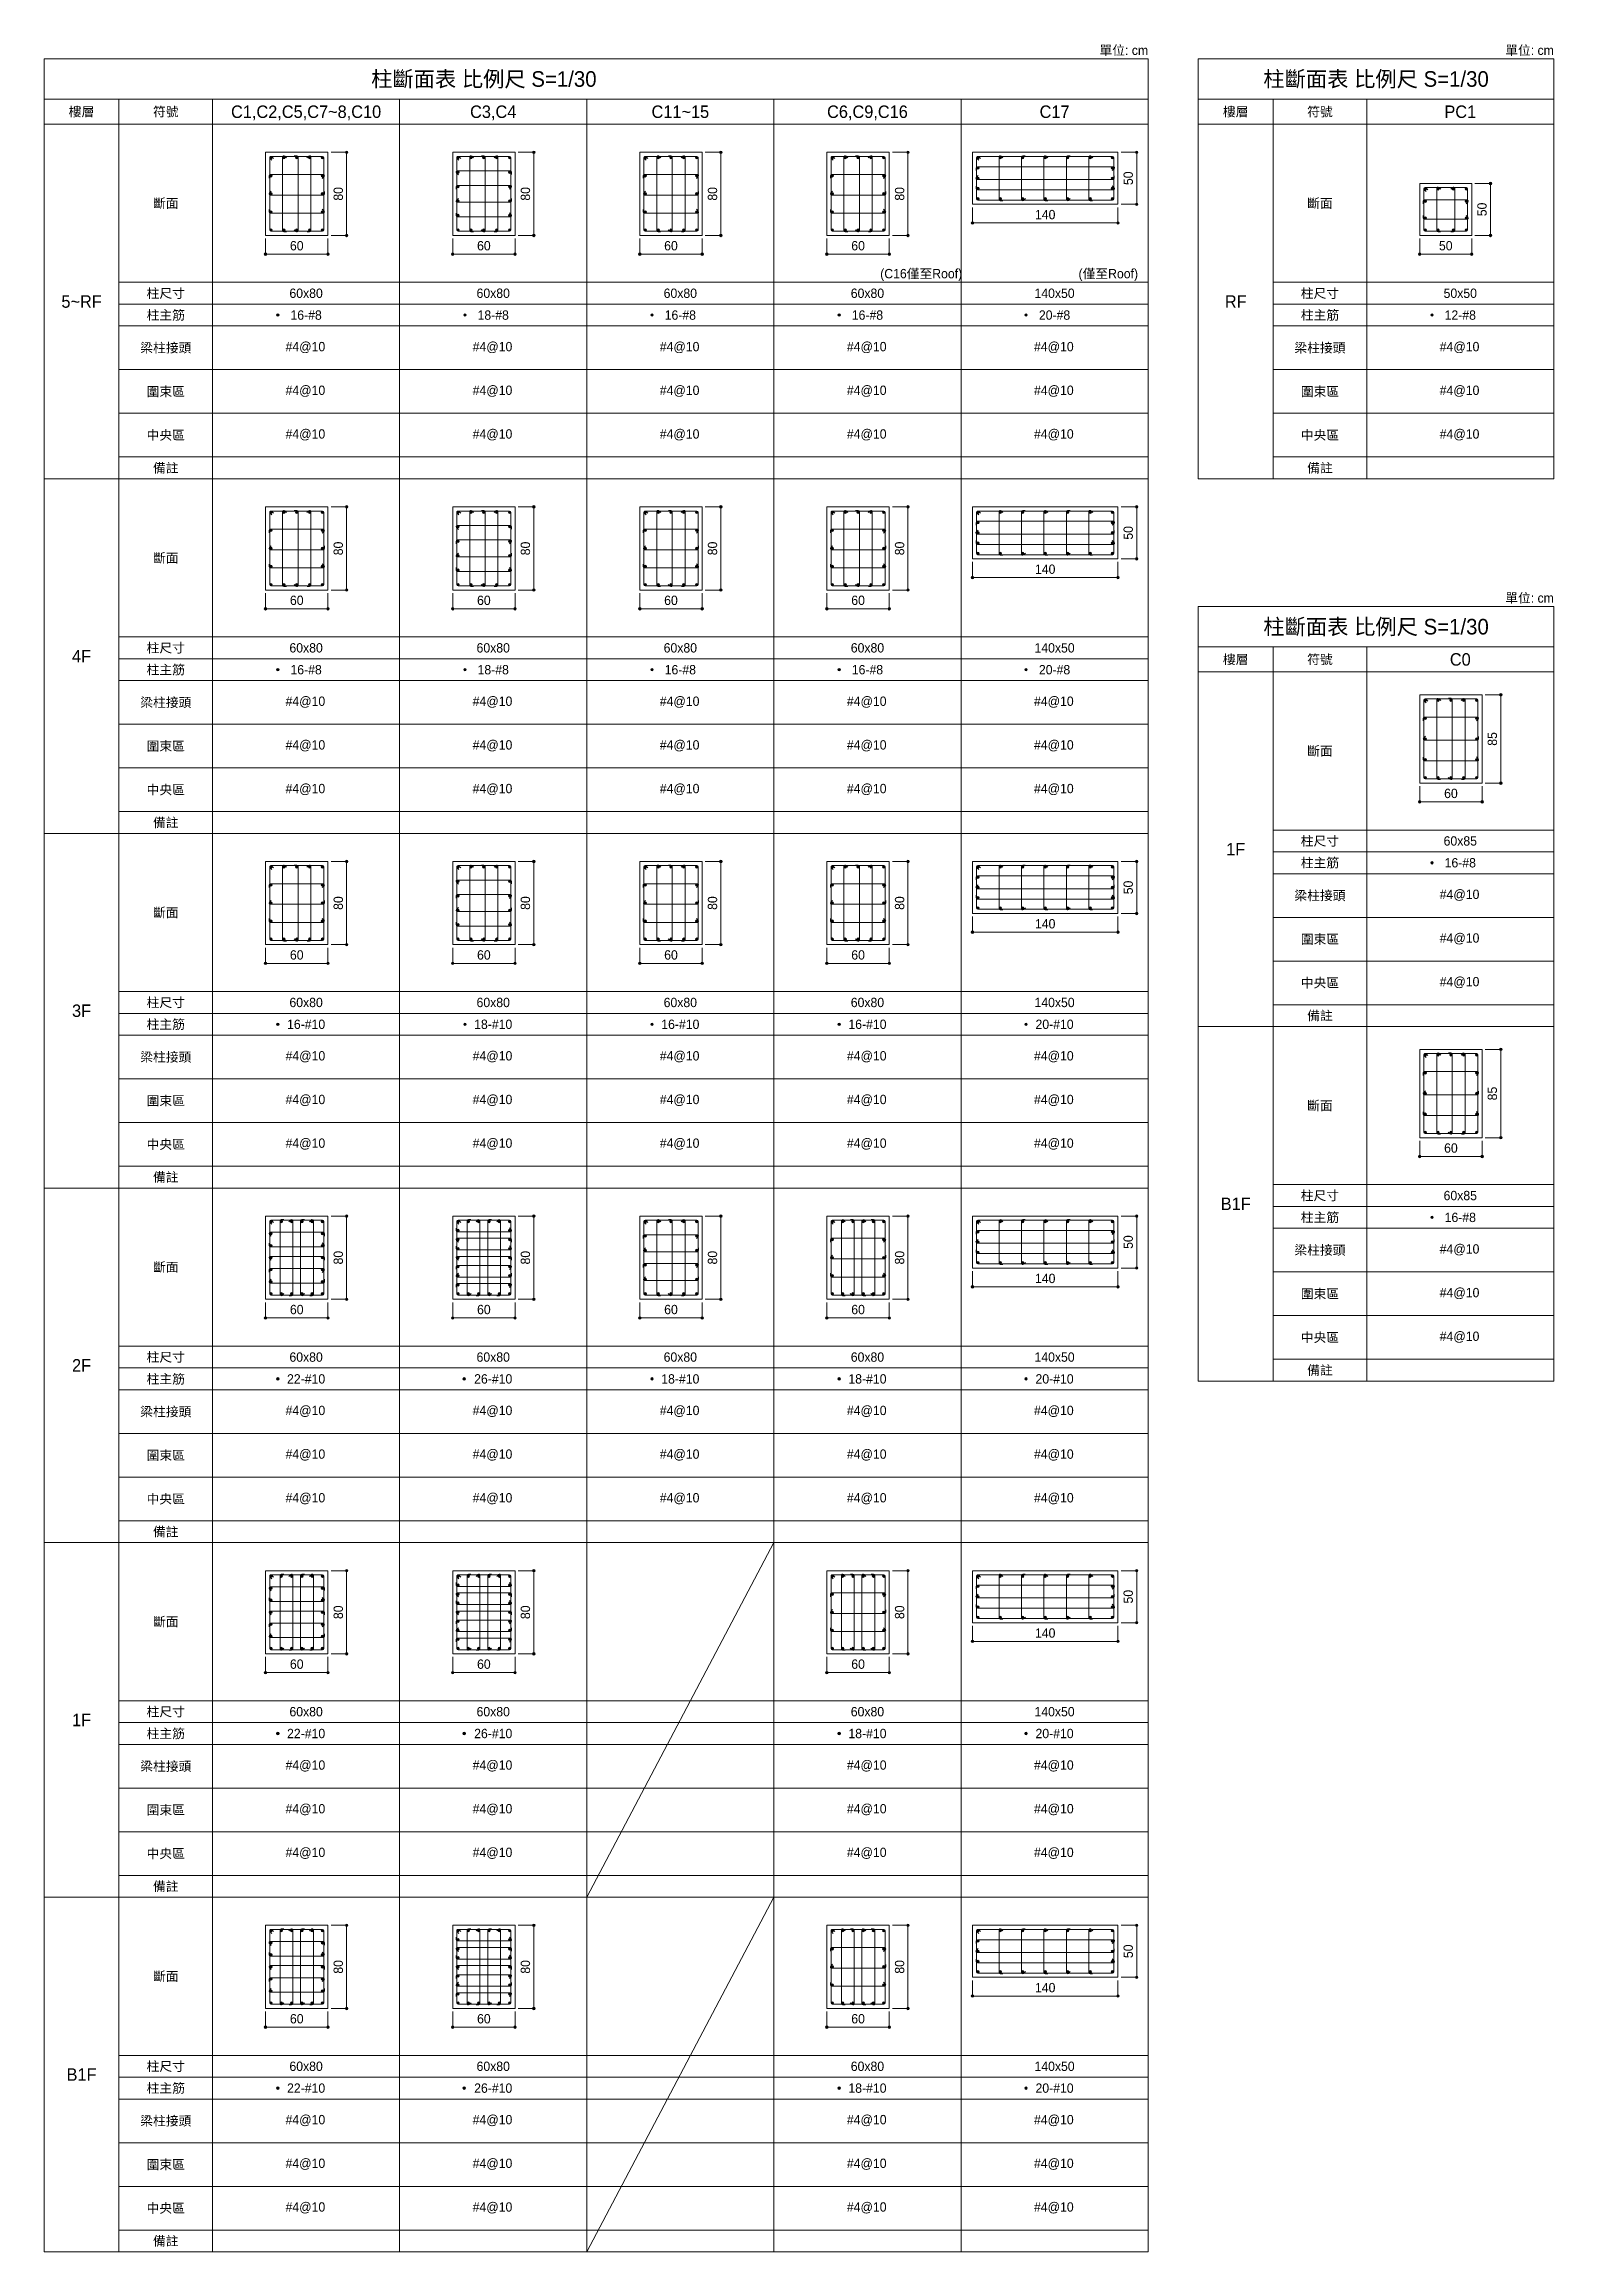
# Model space of a CAD drawing. Header units: millimetres. Extents: x 0 to 4841, y 0 to 7079.
import ezdxf
from ezdxf.enums import TextEntityAlignment as Align

# ---------------------------------------------------------------- set-up
doc = ezdxf.new("R2010")
doc.units = ezdxf.units.MM
for name, color, linetype, lineweight in [('101', 1, 'Continuous', 0), ('26', 1, 'Continuous', 15), ('27', 3, 'Continuous', 15), ('DIM', 7, 'Continuous', 15), ('FL', 4, 'Continuous', 0), ('MAIN', 2, 'Continuous', 15), ('MAINBAR', 2, 'Continuous', 0), ('SECTTXT', 2, 'Continuous', 0), ('STIRRUP', 2, 'Continuous', 15), ('SYMBOL', 7, 'Continuous', 0), ('TEXT', 2, 'Continuous', 0), ('TIES', 3, 'Continuous', 0)]:
    doc.layers.add(name, color=color, linetype=linetype, lineweight=lineweight)
doc.styles.add('圖名', font='', dxfattribs={"height": 50})
doc.styles.add('斷面標註30', font='', dxfattribs={"height": 30})
doc.styles.add('構件符號', font='', dxfattribs={"height": 40})
doc.styles.add('樓層符號', font='', dxfattribs={"height": 40})
doc.styles.add('註解', font='', dxfattribs={"height": 40})
doc.styles.add('項目欄', font='', dxfattribs={"height": 30})
doc.styles.get('圖名').set_extended_font_data('新細明體')
doc.styles.get('斷面標註30').set_extended_font_data('新細明體')
doc.styles.get('構件符號').set_extended_font_data('新細明體')
doc.styles.get('樓層符號').set_extended_font_data('新細明體')
doc.styles.get('註解').set_extended_font_data('新細明體')
doc.styles.get('項目欄').set_extended_font_data('新細明體')

msp = doc.modelspace()

# ---------------------------------------------------------------- texts
at = {"layer": '101', "linetype": 'Continuous', "style": '圖名'}
for p in [(1409.9, 6967), (4271, 6967), (4271, 5210.9)]:
    msp.add_text('柱斷面表 比例尺 S=1/30', height=50, dxfattribs=at).set_placement(p, align=Align.MIDDLE_CENTER)
at = {"layer": 'DIM', "color": 3, "char_height": 30, "attachment_point": 5, "rotation": 90, "style": '斷面標註30'}
for s, insert in [('\\A1;50', (3476.3, 6648.7)), ('\\A1;80', (943.3, 6598.7)), ('\\A1;80', (1543.3, 6598.7)), ('\\A1;80', (2143.3, 6598.7)), ('\\A1;80', (2743.3, 6598.7)), ('\\A1;50', (4610.7, 6548.7)), ('\\A1;50', (3476.3, 5511.7)), ('\\A1;80', (943.3, 5461.7)), ('\\A1;80', (1543.3, 5461.7)), ('\\A1;80', (2143.3, 5461.7)), ('\\A1;80', (2743.3, 5461.7)), ('\\A1;85', (4644, 4850.9)), ('\\A1;50', (3476.3, 4374.7)), ('\\A1;80', (943.3, 4324.7)), ('\\A1;80', (1543.3, 4324.7)), ('\\A1;80', (2143.3, 4324.7)), ('\\A1;80', (2743.3, 4324.7)), ('\\A1;85', (4644, 3713.9)), ('\\A1;50', (3476.3, 3237.7)), ('\\A1;80', (943.3, 3187.7)), ('\\A1;80', (1543.3, 3187.7)), ('\\A1;80', (2143.3, 3187.7)), ('\\A1;80', (2743.3, 3187.7)), ('\\A1;80', (943.3, 2050.7)), ('\\A1;80', (1543.3, 2050.7)), ('\\A1;80', (2743.3, 2050.7)), ('\\A1;50', (3476.3, 2100.7)), ('\\A1;80', (943.3, 913.7)), ('\\A1;80', (1543.3, 913.7)), ('\\A1;80', (2743.3, 913.7)), ('\\A1;50', (3476.3, 963.7))]:
    msp.add_mtext(s, dxfattribs=dict(at, insert=insert))
at = {"layer": 'DIM', "color": 3, "char_height": 30, "attachment_point": 5, "style": '斷面標註30'}
for s, insert in [('\\A1;140', (3210, 6532)), ('\\A1;60', (810, 6432.2)), ('\\A1;60', (1410, 6432.2)), ('\\A1;60', (2010, 6432.2)), ('\\A1;60', (2610, 6432.2)), ('\\A1;50', (4494.4, 6432.3)), ('\\A1;140', (3210, 5395)), ('\\A1;60', (810, 5295.2)), ('\\A1;60', (1410, 5295.2)), ('\\A1;60', (2010, 5295.2)), ('\\A1;60', (2610, 5295.2)), ('\\A1;60', (4511, 4676.1)), ('\\A1;140', (3210, 4258)), ('\\A1;60', (810, 4158.2)), ('\\A1;60', (1410, 4158.2)), ('\\A1;60', (2010, 4158.2)), ('\\A1;60', (2610, 4158.2)), ('\\A1;60', (4511, 3539.1)), ('\\A1;140', (3210, 3121)), ('\\A1;60', (810, 3021.2)), ('\\A1;60', (1410, 3021.2)), ('\\A1;60', (2010, 3021.2)), ('\\A1;60', (2610, 3021.2)), ('\\A1;140', (3210, 1984)), ('\\A1;60', (810, 1884.2)), ('\\A1;60', (1410, 1884.2)), ('\\A1;60', (2610, 1884.2)), ('\\A1;140', (3210, 847)), ('\\A1;60', (810, 747.2)), ('\\A1;60', (1410, 747.2)), ('\\A1;60', (2610, 747.2))]:
    msp.add_mtext(s, dxfattribs=dict(at, insert=insert))
at = {"layer": 'FL', "linetype": 'Continuous', "style": '樓層符號'}
for s, p in [('5~RF', (120, 6253.5)), ('RF', (3821, 6253.5)), ('4F', (120, 5116.5)), ('1F', (3821, 4497.4)), ('3F', (120, 3979.5)), ('B1F', (3821, 3360.4)), ('2F', (120, 2842.5)), ('1F', (120, 1705.5)), ('B1F', (120, 568.5))]:
    msp.add_text(s, height=40, dxfattribs=at).set_placement(p, align=Align.MIDDLE_CENTER)
at = {"layer": 'MAINBAR', "linetype": 'Continuous', "style": '項目欄'}
for s, p in [('16-#8', (840, 6210)), ('18-#8', (1440, 6210)), ('16-#8', (2040, 6210)), ('16-#8', (2640, 6210)), ('20-#8', (3240, 6210)), ('12-#8', (4541, 6210)), ('16-#8', (840, 5073)), ('18-#8', (1440, 5073)), ('16-#8', (2040, 5073)), ('16-#8', (2640, 5073)), ('20-#8', (3240, 5073)), ('16-#8', (4541, 4453.9)), ('16-#10', (840, 3936)), ('18-#10', (1440, 3936)), ('16-#10', (2040, 3936)), ('16-#10', (2640, 3936)), ('20-#10', (3240, 3936)), ('16-#8', (4541, 3316.9)), ('22-#10', (840, 2799)), ('26-#10', (1440, 2799)), ('18-#10', (2040, 2799)), ('18-#10', (2640, 2799)), ('20-#10', (3240, 2799)), ('22-#10', (840, 1662)), ('26-#10', (1440, 1662)), ('18-#10', (2640, 1662)), ('20-#10', (3240, 1662)), ('22-#10', (840, 525)), ('26-#10', (1440, 525)), ('18-#10', (2640, 525)), ('20-#10', (3240, 525))]:
    msp.add_text(s, height=30, dxfattribs=at).set_placement(p, align=Align.MIDDLE_CENTER)
at = {"layer": 'SECTTXT', "linetype": 'Continuous', "style": '項目欄'}
for s, p in [('(C16僅至Roof)', (2812.3, 6342.9)), ('(僅至Roof)', (3412.3, 6342.9)), ('60x80', (840, 6280)), ('60x80', (1440, 6280)), ('60x80', (2040, 6280)), ('60x80', (2640, 6280)), ('140x50', (3240, 6280)), ('50x50', (4541, 6280)), ('60x80', (840, 5143)), ('60x80', (1440, 5143)), ('60x80', (2040, 5143)), ('60x80', (2640, 5143)), ('140x50', (3240, 5143)), ('60x85', (4541, 4523.9)), ('60x80', (840, 4006)), ('60x80', (1440, 4006)), ('60x80', (2040, 4006)), ('60x80', (2640, 4006)), ('140x50', (3240, 4006)), ('60x85', (4541, 3386.9)), ('60x80', (840, 2869)), ('60x80', (1440, 2869)), ('60x80', (2040, 2869)), ('60x80', (2640, 2869)), ('140x50', (3240, 2869)), ('60x80', (840, 1732)), ('60x80', (1440, 1732)), ('60x80', (2640, 1732)), ('140x50', (3240, 1732)), ('60x80', (840, 595)), ('60x80', (1440, 595)), ('60x80', (2640, 595)), ('140x50', (3240, 595))]:
    msp.add_text(s, height=30, dxfattribs=at).set_placement(p, align=Align.MIDDLE_CENTER)
at = {"layer": 'SYMBOL', "linetype": 'Continuous', "style": '註解'}
for p in [(3540, 7035), (4841, 7035), (4841, 5278.9)]:
    msp.add_text('單位: cm', height=30, dxfattribs=at).set_placement(p, align=Align.BOTTOM_RIGHT)
at = {"layer": 'SYMBOL', "linetype": 'Continuous', "style": '構件符號'}
for s, p in [('C1,C2,C5,C7~8,C10', (840, 6862)), ('C3,C4', (1440, 6862)), ('C11~15', (2040, 6862)), ('C6,C9,C16', (2640, 6862)), ('C17', (3240, 6862)), ('PC1', (4541, 6862)), ('C0', (4541, 5105.9))]:
    msp.add_text(s, height=40, dxfattribs=at).set_placement(p, align=Align.MIDDLE_CENTER)
at = {"layer": 'TEXT', "linetype": 'Continuous', "style": '項目欄'}
for s, p in [('樓層', (120, 6862)), ('符號', (390, 6862)), ('樓層', (3821, 6862)), ('符號', (4091, 6862)), ('斷面', (390, 6568.5)), ('斷面', (4091, 6568.5)), ('柱尺寸', (390, 6280)), ('柱主筋', (390, 6210)), ('柱尺寸', (4091, 6280)), ('柱主筋', (4091, 6210)), ('梁柱接頭', (390, 6105)), ('梁柱接頭', (4091, 6105)), ('圍束區', (390, 5965)), ('圍束區', (4091, 5965)), ('中央區', (390, 5825)), ('中央區', (4091, 5825)), ('備註', (390, 5720)), ('備註', (4091, 5720)), ('斷面', (390, 5431.5)), ('柱尺寸', (390, 5143)), ('樓層', (3821, 5105.9)), ('符號', (4091, 5105.9)), ('柱主筋', (390, 5073)), ('梁柱接頭', (390, 4968)), ('圍束區', (390, 4828)), ('斷面', (4091, 4812.4)), ('中央區', (390, 4688)), ('備註', (390, 4583)), ('柱尺寸', (4091, 4523.9)), ('柱主筋', (4091, 4453.9)), ('梁柱接頭', (4091, 4348.9)), ('斷面', (390, 4294.5)), ('圍束區', (4091, 4208.9)), ('中央區', (4091, 4068.9)), ('柱尺寸', (390, 4006)), ('備註', (4091, 3963.9)), ('柱主筋', (390, 3936)), ('梁柱接頭', (390, 3831)), ('圍束區', (390, 3691)), ('斷面', (4091, 3675.4)), ('中央區', (390, 3551)), ('備註', (390, 3446)), ('柱尺寸', (4091, 3386.9)), ('柱主筋', (4091, 3316.9)), ('梁柱接頭', (4091, 3211.9)), ('斷面', (390, 3157.5)), ('圍束區', (4091, 3071.9)), ('中央區', (4091, 2931.9)), ('柱尺寸', (390, 2869)), ('備註', (4091, 2826.9)), ('柱主筋', (390, 2799)), ('梁柱接頭', (390, 2694)), ('圍束區', (390, 2554)), ('中央區', (390, 2414)), ('備註', (390, 2309)), ('斷面', (390, 2020.5)), ('柱尺寸', (390, 1732)), ('柱主筋', (390, 1662)), ('梁柱接頭', (390, 1557)), ('圍束區', (390, 1417)), ('中央區', (390, 1277)), ('備註', (390, 1172)), ('斷面', (390, 883.5)), ('柱尺寸', (390, 595)), ('柱主筋', (390, 525)), ('梁柱接頭', (390, 420)), ('圍束區', (390, 280)), ('中央區', (390, 140)), ('備註', (390, 35))]:
    msp.add_text(s, height=30, dxfattribs=at).set_placement(p, align=Align.MIDDLE_CENTER)
at = {"layer": 'TIES', "linetype": 'Continuous', "style": '項目欄'}
for p in [(837.7, 6108.9), (1437.7, 6108.9), (2037.7, 6108.9), (2637.7, 6108.9), (3237.7, 6108.9), (4538.7, 6108.9), (837.7, 5968.9), (1437.7, 5968.9), (2037.7, 5968.9), (2637.7, 5968.9), (3237.7, 5968.9), (4538.7, 5968.9), (837.7, 5828.9), (1437.7, 5828.9), (2037.7, 5828.9), (2637.7, 5828.9), (3237.7, 5828.9), (4538.7, 5828.9), (837.7, 4971.9), (1437.7, 4971.9), (2037.7, 4971.9), (2637.7, 4971.9), (3237.7, 4971.9), (837.7, 4831.9), (1437.7, 4831.9), (2037.7, 4831.9), (2637.7, 4831.9), (3237.7, 4831.9), (837.7, 4691.9), (1437.7, 4691.9), (2037.7, 4691.9), (2637.7, 4691.9), (3237.7, 4691.9), (4538.7, 4352.8), (4538.7, 4212.8), (4538.7, 4072.8), (837.7, 3834.9), (1437.7, 3834.9), (2037.7, 3834.9), (2637.7, 3834.9), (3237.7, 3834.9), (837.7, 3694.9), (1437.7, 3694.9), (2037.7, 3694.9), (2637.7, 3694.9), (3237.7, 3694.9), (837.7, 3554.9), (1437.7, 3554.9), (2037.7, 3554.9), (2637.7, 3554.9), (3237.7, 3554.9), (4538.7, 3215.8), (4538.7, 3075.8), (4538.7, 2935.8), (837.7, 2697.9), (1437.7, 2697.9), (2037.7, 2697.9), (2637.7, 2697.9), (3237.7, 2697.9), (837.7, 2557.9), (1437.7, 2557.9), (2037.7, 2557.9), (2637.7, 2557.9), (3237.7, 2557.9), (837.7, 2417.9), (1437.7, 2417.9), (2037.7, 2417.9), (2637.7, 2417.9), (3237.7, 2417.9), (837.7, 1560.9), (1437.7, 1560.9), (2637.7, 1560.9), (3237.7, 1560.9), (837.7, 1420.9), (1437.7, 1420.9), (2637.7, 1420.9), (3237.7, 1420.9), (837.7, 1280.9), (1437.7, 1280.9), (2637.7, 1280.9), (3237.7, 1280.9), (837.7, 423.9), (1437.7, 423.9), (2637.7, 423.9), (3237.7, 423.9), (837.7, 283.9), (1437.7, 283.9), (2637.7, 283.9), (3237.7, 283.9), (837.7, 143.9), (1437.7, 143.9), (2637.7, 143.9), (3237.7, 143.9)]:
    msp.add_text('#4@10', height=30, dxfattribs=at).set_placement(p, align=Align.MIDDLE_CENTER)

# ---------------------------------------------------------------- blocks, each defined once
blk = doc.blocks.new('VDDIM_CIRCLE')
h = blk.add_hatch(color=256)
edge = h.paths.add_edge_path()
edge.add_arc((0, 0), 0.5, 0, 180)
edge.add_arc((0, 0), 0.5, 180, 360)
h = blk.add_hatch(color=256)
edge = h.paths.add_edge_path()
edge.add_arc((0, 0), 0.5, 0, 180)
edge.add_arc((0, 0), 0.5, 180, 360)
blk.add_line((-0.5, 0), (-1, 0))
blk.add_line((-0.5, 0), (-1, 0))
blk.add_circle((0, 0), 0.5)
blk.add_circle((0, 0), 0.5)

# ---------------------------------------------------------------- hatches: boundary and pattern name
at = {"layer": 'MAIN'}
h = msp.add_hatch(color=256, dxfattribs=at)
edge = h.paths.add_edge_path()
edge.add_arc((727.3, 6714.7), 4, 0, 180)
edge.add_arc((727.3, 6714.7), 4, 180, 360)
h = msp.add_hatch(color=256, dxfattribs=at)
edge = h.paths.add_edge_path()
edge.add_arc((727.3, 6656.7), 4, 0, 180)
edge.add_arc((727.3, 6656.7), 4, 180, 360)
h = msp.add_hatch(color=256, dxfattribs=at)
edge = h.paths.add_edge_path()
edge.add_arc((768.7, 6714.7), 4, 0, 180)
edge.add_arc((768.7, 6714.7), 4, 180, 360)
h = msp.add_hatch(color=256, dxfattribs=at)
edge = h.paths.add_edge_path()
edge.add_arc((810, 6714.7), 4, 0, 180)
edge.add_arc((810, 6714.7), 4, 180, 360)
h = msp.add_hatch(color=256, dxfattribs=at)
edge = h.paths.add_edge_path()
edge.add_arc((851.3, 6714.7), 4, 0, 180)
edge.add_arc((851.3, 6714.7), 4, 180, 360)
h = msp.add_hatch(color=256, dxfattribs=at)
edge = h.paths.add_edge_path()
edge.add_arc((892.7, 6714.7), 4, 0, 180)
edge.add_arc((892.7, 6714.7), 4, 180, 360)
h = msp.add_hatch(color=256, dxfattribs=at)
edge = h.paths.add_edge_path()
edge.add_arc((892.7, 6656.7), 4, 0, 180)
edge.add_arc((892.7, 6656.7), 4, 180, 360)
h = msp.add_hatch(color=256, dxfattribs=at)
edge = h.paths.add_edge_path()
edge.add_arc((1327.3, 6714.7), 4, 0, 180)
edge.add_arc((1327.3, 6714.7), 4, 180, 360)
h = msp.add_hatch(color=256, dxfattribs=at)
edge = h.paths.add_edge_path()
edge.add_arc((1327.3, 6668.3), 4, 0, 180)
edge.add_arc((1327.3, 6668.3), 4, 180, 360)
h = msp.add_hatch(color=256, dxfattribs=at)
edge = h.paths.add_edge_path()
edge.add_arc((1368.7, 6714.7), 4, 0, 180)
edge.add_arc((1368.7, 6714.7), 4, 180, 360)
h = msp.add_hatch(color=256, dxfattribs=at)
edge = h.paths.add_edge_path()
edge.add_arc((1410, 6714.7), 4, 0, 180)
edge.add_arc((1410, 6714.7), 4, 180, 360)
h = msp.add_hatch(color=256, dxfattribs=at)
edge = h.paths.add_edge_path()
edge.add_arc((1451.3, 6714.7), 4, 0, 180)
edge.add_arc((1451.3, 6714.7), 4, 180, 360)
h = msp.add_hatch(color=256, dxfattribs=at)
edge = h.paths.add_edge_path()
edge.add_arc((1492.7, 6714.7), 4, 0, 180)
edge.add_arc((1492.7, 6714.7), 4, 180, 360)
h = msp.add_hatch(color=256, dxfattribs=at)
edge = h.paths.add_edge_path()
edge.add_arc((1492.7, 6668.3), 4, 0, 180)
edge.add_arc((1492.7, 6668.3), 4, 180, 360)
h = msp.add_hatch(color=256, dxfattribs=at)
edge = h.paths.add_edge_path()
edge.add_arc((1927.3, 6714.7), 4, 0, 180)
edge.add_arc((1927.3, 6714.7), 4, 180, 360)
h = msp.add_hatch(color=256, dxfattribs=at)
edge = h.paths.add_edge_path()
edge.add_arc((1927.3, 6656.7), 4, 0, 180)
edge.add_arc((1927.3, 6656.7), 4, 180, 360)
h = msp.add_hatch(color=256, dxfattribs=at)
edge = h.paths.add_edge_path()
edge.add_arc((1968.7, 6714.7), 4, 0, 180)
edge.add_arc((1968.7, 6714.7), 4, 180, 360)
h = msp.add_hatch(color=256, dxfattribs=at)
edge = h.paths.add_edge_path()
edge.add_arc((2010, 6714.7), 4, 0, 180)
edge.add_arc((2010, 6714.7), 4, 180, 360)
h = msp.add_hatch(color=256, dxfattribs=at)
edge = h.paths.add_edge_path()
edge.add_arc((2051.3, 6714.7), 4, 0, 180)
edge.add_arc((2051.3, 6714.7), 4, 180, 360)
h = msp.add_hatch(color=256, dxfattribs=at)
edge = h.paths.add_edge_path()
edge.add_arc((2092.7, 6714.7), 4, 0, 180)
edge.add_arc((2092.7, 6714.7), 4, 180, 360)
h = msp.add_hatch(color=256, dxfattribs=at)
edge = h.paths.add_edge_path()
edge.add_arc((2092.7, 6656.7), 4, 0, 180)
edge.add_arc((2092.7, 6656.7), 4, 180, 360)
h = msp.add_hatch(color=256, dxfattribs=at)
edge = h.paths.add_edge_path()
edge.add_arc((2527.3, 6714.7), 4, 0, 180)
edge.add_arc((2527.3, 6714.7), 4, 180, 360)
h = msp.add_hatch(color=256, dxfattribs=at)
edge = h.paths.add_edge_path()
edge.add_arc((2527.3, 6656.7), 4, 0, 180)
edge.add_arc((2527.3, 6656.7), 4, 180, 360)
h = msp.add_hatch(color=256, dxfattribs=at)
edge = h.paths.add_edge_path()
edge.add_arc((2568.7, 6714.7), 4, 0, 180)
edge.add_arc((2568.7, 6714.7), 4, 180, 360)
h = msp.add_hatch(color=256, dxfattribs=at)
edge = h.paths.add_edge_path()
edge.add_arc((2610, 6714.7), 4, 0, 180)
edge.add_arc((2610, 6714.7), 4, 180, 360)
h = msp.add_hatch(color=256, dxfattribs=at)
edge = h.paths.add_edge_path()
edge.add_arc((2651.3, 6714.7), 4, 0, 180)
edge.add_arc((2651.3, 6714.7), 4, 180, 360)
h = msp.add_hatch(color=256, dxfattribs=at)
edge = h.paths.add_edge_path()
edge.add_arc((2692.7, 6714.7), 4, 0, 180)
edge.add_arc((2692.7, 6714.7), 4, 180, 360)
h = msp.add_hatch(color=256, dxfattribs=at)
edge = h.paths.add_edge_path()
edge.add_arc((2692.7, 6656.7), 4, 0, 180)
edge.add_arc((2692.7, 6656.7), 4, 180, 360)
h = msp.add_hatch(color=256, dxfattribs=at)
edge = h.paths.add_edge_path()
edge.add_arc((2994, 6714.7), 4, 0, 180)
edge.add_arc((2994, 6714.7), 4, 180, 360)
h = msp.add_hatch(color=256, dxfattribs=at)
edge = h.paths.add_edge_path()
edge.add_arc((2994, 6681.7), 4, 0, 180)
edge.add_arc((2994, 6681.7), 4, 180, 360)
h = msp.add_hatch(color=256, dxfattribs=at)
edge = h.paths.add_edge_path()
edge.add_arc((3066, 6714.7), 4, 0, 180)
edge.add_arc((3066, 6714.7), 4, 180, 360)
h = msp.add_hatch(color=256, dxfattribs=at)
edge = h.paths.add_edge_path()
edge.add_arc((3138, 6714.7), 4, 0, 180)
edge.add_arc((3138, 6714.7), 4, 180, 360)
h = msp.add_hatch(color=256, dxfattribs=at)
edge = h.paths.add_edge_path()
edge.add_arc((3210, 6714.7), 4, 0, 180)
edge.add_arc((3210, 6714.7), 4, 180, 360)
h = msp.add_hatch(color=256, dxfattribs=at)
edge = h.paths.add_edge_path()
edge.add_arc((3282, 6714.7), 4, 0, 180)
edge.add_arc((3282, 6714.7), 4, 180, 360)
h = msp.add_hatch(color=256, dxfattribs=at)
edge = h.paths.add_edge_path()
edge.add_arc((3354, 6714.7), 4, 0, 180)
edge.add_arc((3354, 6714.7), 4, 180, 360)
h = msp.add_hatch(color=256, dxfattribs=at)
edge = h.paths.add_edge_path()
edge.add_arc((3426, 6714.7), 4, 0, 180)
edge.add_arc((3426, 6714.7), 4, 180, 360)
h = msp.add_hatch(color=256, dxfattribs=at)
edge = h.paths.add_edge_path()
edge.add_arc((3426, 6681.7), 4, 0, 180)
edge.add_arc((3426, 6681.7), 4, 180, 360)
h = msp.add_hatch(color=256, dxfattribs=at)
edge = h.paths.add_edge_path()
edge.add_arc((727.3, 6598.7), 4, 0, 180)
edge.add_arc((727.3, 6598.7), 4, 180, 360)
h = msp.add_hatch(color=256, dxfattribs=at)
edge = h.paths.add_edge_path()
edge.add_arc((892.7, 6598.7), 4, 0, 180)
edge.add_arc((892.7, 6598.7), 4, 180, 360)
h = msp.add_hatch(color=256, dxfattribs=at)
edge = h.paths.add_edge_path()
edge.add_arc((1327.3, 6621.9), 4, 0, 180)
edge.add_arc((1327.3, 6621.9), 4, 180, 360)
h = msp.add_hatch(color=256, dxfattribs=at)
edge = h.paths.add_edge_path()
edge.add_arc((1492.7, 6621.9), 4, 0, 180)
edge.add_arc((1492.7, 6621.9), 4, 180, 360)
h = msp.add_hatch(color=256, dxfattribs=at)
edge = h.paths.add_edge_path()
edge.add_arc((1927.3, 6598.7), 4, 0, 180)
edge.add_arc((1927.3, 6598.7), 4, 180, 360)
h = msp.add_hatch(color=256, dxfattribs=at)
edge = h.paths.add_edge_path()
edge.add_arc((2092.7, 6598.7), 4, 0, 180)
edge.add_arc((2092.7, 6598.7), 4, 180, 360)
h = msp.add_hatch(color=256, dxfattribs=at)
edge = h.paths.add_edge_path()
edge.add_arc((2527.3, 6598.7), 4, 0, 180)
edge.add_arc((2527.3, 6598.7), 4, 180, 360)
h = msp.add_hatch(color=256, dxfattribs=at)
edge = h.paths.add_edge_path()
edge.add_arc((2692.7, 6598.7), 4, 0, 180)
edge.add_arc((2692.7, 6598.7), 4, 180, 360)
h = msp.add_hatch(color=256, dxfattribs=at)
edge = h.paths.add_edge_path()
edge.add_arc((2994, 6648.7), 4, 0, 180)
edge.add_arc((2994, 6648.7), 4, 180, 360)
h = msp.add_hatch(color=256, dxfattribs=at)
edge = h.paths.add_edge_path()
edge.add_arc((2994, 6615.7), 4, 0, 180)
edge.add_arc((2994, 6615.7), 4, 180, 360)
h = msp.add_hatch(color=256, dxfattribs=at)
edge = h.paths.add_edge_path()
edge.add_arc((2994, 6582.7), 4, 0, 180)
edge.add_arc((2994, 6582.7), 4, 180, 360)
h = msp.add_hatch(color=256, dxfattribs=at)
edge = h.paths.add_edge_path()
edge.add_arc((3066, 6582.7), 4, 0, 180)
edge.add_arc((3066, 6582.7), 4, 180, 360)
h = msp.add_hatch(color=256, dxfattribs=at)
edge = h.paths.add_edge_path()
edge.add_arc((3138, 6582.7), 4, 0, 180)
edge.add_arc((3138, 6582.7), 4, 180, 360)
h = msp.add_hatch(color=256, dxfattribs=at)
edge = h.paths.add_edge_path()
edge.add_arc((3210, 6582.7), 4, 0, 180)
edge.add_arc((3210, 6582.7), 4, 180, 360)
h = msp.add_hatch(color=256, dxfattribs=at)
edge = h.paths.add_edge_path()
edge.add_arc((3282, 6582.7), 4, 0, 180)
edge.add_arc((3282, 6582.7), 4, 180, 360)
h = msp.add_hatch(color=256, dxfattribs=at)
edge = h.paths.add_edge_path()
edge.add_arc((3354, 6582.7), 4, 0, 180)
edge.add_arc((3354, 6582.7), 4, 180, 360)
h = msp.add_hatch(color=256, dxfattribs=at)
edge = h.paths.add_edge_path()
edge.add_arc((3426, 6648.7), 4, 0, 180)
edge.add_arc((3426, 6648.7), 4, 180, 360)
h = msp.add_hatch(color=256, dxfattribs=at)
edge = h.paths.add_edge_path()
edge.add_arc((3426, 6615.7), 4, 0, 180)
edge.add_arc((3426, 6615.7), 4, 180, 360)
h = msp.add_hatch(color=256, dxfattribs=at)
edge = h.paths.add_edge_path()
edge.add_arc((3426, 6582.7), 4, 0, 180)
edge.add_arc((3426, 6582.7), 4, 180, 360)
h = msp.add_hatch(color=256, dxfattribs=at)
edge = h.paths.add_edge_path()
edge.add_arc((4428.4, 6614.7), 4, 0, 180)
edge.add_arc((4428.4, 6614.7), 4, 180, 360)
h = msp.add_hatch(color=256, dxfattribs=at)
edge = h.paths.add_edge_path()
edge.add_arc((4469.7, 6614.7), 4, 0, 180)
edge.add_arc((4469.7, 6614.7), 4, 180, 360)
h = msp.add_hatch(color=256, dxfattribs=at)
edge = h.paths.add_edge_path()
edge.add_arc((4519, 6614.7), 4, 0, 180)
edge.add_arc((4519, 6614.7), 4, 180, 360)
h = msp.add_hatch(color=256, dxfattribs=at)
edge = h.paths.add_edge_path()
edge.add_arc((4560.4, 6614.7), 4, 0, 180)
edge.add_arc((4560.4, 6614.7), 4, 180, 360)
h = msp.add_hatch(color=256, dxfattribs=at)
edge = h.paths.add_edge_path()
edge.add_arc((727.3, 6540.7), 4, 0, 180)
edge.add_arc((727.3, 6540.7), 4, 180, 360)
h = msp.add_hatch(color=256, dxfattribs=at)
edge = h.paths.add_edge_path()
edge.add_arc((892.7, 6540.7), 4, 0, 180)
edge.add_arc((892.7, 6540.7), 4, 180, 360)
h = msp.add_hatch(color=256, dxfattribs=at)
edge = h.paths.add_edge_path()
edge.add_arc((1327.3, 6575.5), 4, 0, 180)
edge.add_arc((1327.3, 6575.5), 4, 180, 360)
h = msp.add_hatch(color=256, dxfattribs=at)
edge = h.paths.add_edge_path()
edge.add_arc((1327.3, 6529.1), 4, 0, 180)
edge.add_arc((1327.3, 6529.1), 4, 180, 360)
h = msp.add_hatch(color=256, dxfattribs=at)
edge = h.paths.add_edge_path()
edge.add_arc((1492.7, 6575.5), 4, 0, 180)
edge.add_arc((1492.7, 6575.5), 4, 180, 360)
h = msp.add_hatch(color=256, dxfattribs=at)
edge = h.paths.add_edge_path()
edge.add_arc((1492.7, 6529.1), 4, 0, 180)
edge.add_arc((1492.7, 6529.1), 4, 180, 360)
h = msp.add_hatch(color=256, dxfattribs=at)
edge = h.paths.add_edge_path()
edge.add_arc((1927.3, 6540.7), 4, 0, 180)
edge.add_arc((1927.3, 6540.7), 4, 180, 360)
h = msp.add_hatch(color=256, dxfattribs=at)
edge = h.paths.add_edge_path()
edge.add_arc((2092.7, 6540.7), 4, 0, 180)
edge.add_arc((2092.7, 6540.7), 4, 180, 360)
h = msp.add_hatch(color=256, dxfattribs=at)
edge = h.paths.add_edge_path()
edge.add_arc((2527.3, 6540.7), 4, 0, 180)
edge.add_arc((2527.3, 6540.7), 4, 180, 360)
h = msp.add_hatch(color=256, dxfattribs=at)
edge = h.paths.add_edge_path()
edge.add_arc((2692.7, 6540.7), 4, 0, 180)
edge.add_arc((2692.7, 6540.7), 4, 180, 360)
h = msp.add_hatch(color=256, dxfattribs=at)
edge = h.paths.add_edge_path()
edge.add_arc((4428.4, 6575.1), 4, 0, 180)
edge.add_arc((4428.4, 6575.1), 4, 180, 360)
h = msp.add_hatch(color=256, dxfattribs=at)
edge = h.paths.add_edge_path()
edge.add_arc((4428.4, 6521.2), 4, 0, 180)
edge.add_arc((4428.4, 6521.2), 4, 180, 360)
h = msp.add_hatch(color=256, dxfattribs=at)
edge = h.paths.add_edge_path()
edge.add_arc((4560.4, 6575.1), 4, 0, 180)
edge.add_arc((4560.4, 6575.1), 4, 180, 360)
h = msp.add_hatch(color=256, dxfattribs=at)
edge = h.paths.add_edge_path()
edge.add_arc((4560.4, 6521.2), 4, 0, 180)
edge.add_arc((4560.4, 6521.2), 4, 180, 360)
h = msp.add_hatch(color=256, dxfattribs=at)
edge = h.paths.add_edge_path()
edge.add_arc((727.3, 6482.7), 4, 0, 180)
edge.add_arc((727.3, 6482.7), 4, 180, 360)
h = msp.add_hatch(color=256, dxfattribs=at)
edge = h.paths.add_edge_path()
edge.add_arc((768.7, 6482.7), 4, 0, 180)
edge.add_arc((768.7, 6482.7), 4, 180, 360)
h = msp.add_hatch(color=256, dxfattribs=at)
edge = h.paths.add_edge_path()
edge.add_arc((810, 6482.7), 4, 0, 180)
edge.add_arc((810, 6482.7), 4, 180, 360)
h = msp.add_hatch(color=256, dxfattribs=at)
edge = h.paths.add_edge_path()
edge.add_arc((851.3, 6482.7), 4, 0, 180)
edge.add_arc((851.3, 6482.7), 4, 180, 360)
h = msp.add_hatch(color=256, dxfattribs=at)
edge = h.paths.add_edge_path()
edge.add_arc((892.7, 6482.7), 4, 0, 180)
edge.add_arc((892.7, 6482.7), 4, 180, 360)
h = msp.add_hatch(color=256, dxfattribs=at)
edge = h.paths.add_edge_path()
edge.add_arc((1327.3, 6482.7), 4, 0, 180)
edge.add_arc((1327.3, 6482.7), 4, 180, 360)
h = msp.add_hatch(color=256, dxfattribs=at)
edge = h.paths.add_edge_path()
edge.add_arc((1327.3, 6482.7), 4, 0, 180)
edge.add_arc((1327.3, 6482.7), 4, 180, 360)
h = msp.add_hatch(color=256, dxfattribs=at)
edge = h.paths.add_edge_path()
edge.add_arc((1368.7, 6482.7), 4, 0, 180)
edge.add_arc((1368.7, 6482.7), 4, 180, 360)
h = msp.add_hatch(color=256, dxfattribs=at)
edge = h.paths.add_edge_path()
edge.add_arc((1368.7, 6482.7), 4, 0, 180)
edge.add_arc((1368.7, 6482.7), 4, 180, 360)
h = msp.add_hatch(color=256, dxfattribs=at)
edge = h.paths.add_edge_path()
edge.add_arc((1410, 6482.7), 4, 0, 180)
edge.add_arc((1410, 6482.7), 4, 180, 360)
h = msp.add_hatch(color=256, dxfattribs=at)
edge = h.paths.add_edge_path()
edge.add_arc((1410, 6482.7), 4, 0, 180)
edge.add_arc((1410, 6482.7), 4, 180, 360)
h = msp.add_hatch(color=256, dxfattribs=at)
edge = h.paths.add_edge_path()
edge.add_arc((1451.3, 6482.7), 4, 0, 180)
edge.add_arc((1451.3, 6482.7), 4, 180, 360)
h = msp.add_hatch(color=256, dxfattribs=at)
edge = h.paths.add_edge_path()
edge.add_arc((1451.3, 6482.7), 4, 0, 180)
edge.add_arc((1451.3, 6482.7), 4, 180, 360)
h = msp.add_hatch(color=256, dxfattribs=at)
edge = h.paths.add_edge_path()
edge.add_arc((1492.7, 6482.7), 4, 0, 180)
edge.add_arc((1492.7, 6482.7), 4, 180, 360)
h = msp.add_hatch(color=256, dxfattribs=at)
edge = h.paths.add_edge_path()
edge.add_arc((1492.7, 6482.7), 4, 0, 180)
edge.add_arc((1492.7, 6482.7), 4, 180, 360)
h = msp.add_hatch(color=256, dxfattribs=at)
edge = h.paths.add_edge_path()
edge.add_arc((1927.3, 6482.7), 4, 0, 180)
edge.add_arc((1927.3, 6482.7), 4, 180, 360)
h = msp.add_hatch(color=256, dxfattribs=at)
edge = h.paths.add_edge_path()
edge.add_arc((1968.7, 6482.7), 4, 0, 180)
edge.add_arc((1968.7, 6482.7), 4, 180, 360)
h = msp.add_hatch(color=256, dxfattribs=at)
edge = h.paths.add_edge_path()
edge.add_arc((2010, 6482.7), 4, 0, 180)
edge.add_arc((2010, 6482.7), 4, 180, 360)
h = msp.add_hatch(color=256, dxfattribs=at)
edge = h.paths.add_edge_path()
edge.add_arc((2051.3, 6482.7), 4, 0, 180)
edge.add_arc((2051.3, 6482.7), 4, 180, 360)
h = msp.add_hatch(color=256, dxfattribs=at)
edge = h.paths.add_edge_path()
edge.add_arc((2092.7, 6482.7), 4, 0, 180)
edge.add_arc((2092.7, 6482.7), 4, 180, 360)
h = msp.add_hatch(color=256, dxfattribs=at)
edge = h.paths.add_edge_path()
edge.add_arc((2527.3, 6482.7), 4, 0, 180)
edge.add_arc((2527.3, 6482.7), 4, 180, 360)
h = msp.add_hatch(color=256, dxfattribs=at)
edge = h.paths.add_edge_path()
edge.add_arc((2568.7, 6482.7), 4, 0, 180)
edge.add_arc((2568.7, 6482.7), 4, 180, 360)
h = msp.add_hatch(color=256, dxfattribs=at)
edge = h.paths.add_edge_path()
edge.add_arc((2610, 6482.7), 4, 0, 180)
edge.add_arc((2610, 6482.7), 4, 180, 360)
h = msp.add_hatch(color=256, dxfattribs=at)
edge = h.paths.add_edge_path()
edge.add_arc((2651.3, 6482.7), 4, 0, 180)
edge.add_arc((2651.3, 6482.7), 4, 180, 360)
h = msp.add_hatch(color=256, dxfattribs=at)
edge = h.paths.add_edge_path()
edge.add_arc((2692.7, 6482.7), 4, 0, 180)
edge.add_arc((2692.7, 6482.7), 4, 180, 360)
h = msp.add_hatch(color=256, dxfattribs=at)
edge = h.paths.add_edge_path()
edge.add_arc((4428.4, 6482.7), 4, 0, 180)
edge.add_arc((4428.4, 6482.7), 4, 180, 360)
h = msp.add_hatch(color=256, dxfattribs=at)
edge = h.paths.add_edge_path()
edge.add_arc((4469.7, 6482.7), 4, 0, 180)
edge.add_arc((4469.7, 6482.7), 4, 180, 360)
h = msp.add_hatch(color=256, dxfattribs=at)
edge = h.paths.add_edge_path()
edge.add_arc((4519, 6482.7), 4, 0, 180)
edge.add_arc((4519, 6482.7), 4, 180, 360)
h = msp.add_hatch(color=256, dxfattribs=at)
edge = h.paths.add_edge_path()
edge.add_arc((4560.4, 6482.7), 4, 0, 180)
edge.add_arc((4560.4, 6482.7), 4, 180, 360)
h = msp.add_hatch(color=256, dxfattribs=at)
edge = h.paths.add_edge_path()
edge.add_arc((749.4, 6210), 4, 0, 180)
edge.add_arc((749.4, 6210), 4, 180, 360)
h = msp.add_hatch(color=256, dxfattribs=at)
edge = h.paths.add_edge_path()
edge.add_arc((1349.4, 6210), 4, 0, 180)
edge.add_arc((1349.4, 6210), 4, 180, 360)
h = msp.add_hatch(color=256, dxfattribs=at)
edge = h.paths.add_edge_path()
edge.add_arc((1949.4, 6210), 4, 0, 180)
edge.add_arc((1949.4, 6210), 4, 180, 360)
h = msp.add_hatch(color=256, dxfattribs=at)
edge = h.paths.add_edge_path()
edge.add_arc((2549.4, 6210), 4, 0, 180)
edge.add_arc((2549.4, 6210), 4, 180, 360)
h = msp.add_hatch(color=256, dxfattribs=at)
edge = h.paths.add_edge_path()
edge.add_arc((3148.6, 6210), 4, 0, 180)
edge.add_arc((3148.6, 6210), 4, 180, 360)
h = msp.add_hatch(color=256, dxfattribs=at)
edge = h.paths.add_edge_path()
edge.add_arc((4450.4, 6210), 4, 0, 180)
edge.add_arc((4450.4, 6210), 4, 180, 360)
h = msp.add_hatch(color=256, dxfattribs=at)
edge = h.paths.add_edge_path()
edge.add_arc((727.3, 5577.7), 4, 0, 180)
edge.add_arc((727.3, 5577.7), 4, 180, 360)
h = msp.add_hatch(color=256, dxfattribs=at)
edge = h.paths.add_edge_path()
edge.add_arc((727.3, 5519.7), 4, 0, 180)
edge.add_arc((727.3, 5519.7), 4, 180, 360)
h = msp.add_hatch(color=256, dxfattribs=at)
edge = h.paths.add_edge_path()
edge.add_arc((768.7, 5577.7), 4, 0, 180)
edge.add_arc((768.7, 5577.7), 4, 180, 360)
h = msp.add_hatch(color=256, dxfattribs=at)
edge = h.paths.add_edge_path()
edge.add_arc((810, 5577.7), 4, 0, 180)
edge.add_arc((810, 5577.7), 4, 180, 360)
h = msp.add_hatch(color=256, dxfattribs=at)
edge = h.paths.add_edge_path()
edge.add_arc((851.3, 5577.7), 4, 0, 180)
edge.add_arc((851.3, 5577.7), 4, 180, 360)
h = msp.add_hatch(color=256, dxfattribs=at)
edge = h.paths.add_edge_path()
edge.add_arc((892.7, 5577.7), 4, 0, 180)
edge.add_arc((892.7, 5577.7), 4, 180, 360)
h = msp.add_hatch(color=256, dxfattribs=at)
edge = h.paths.add_edge_path()
edge.add_arc((892.7, 5519.7), 4, 0, 180)
edge.add_arc((892.7, 5519.7), 4, 180, 360)
h = msp.add_hatch(color=256, dxfattribs=at)
edge = h.paths.add_edge_path()
edge.add_arc((1327.3, 5577.7), 4, 0, 180)
edge.add_arc((1327.3, 5577.7), 4, 180, 360)
h = msp.add_hatch(color=256, dxfattribs=at)
edge = h.paths.add_edge_path()
edge.add_arc((1327.3, 5531.3), 4, 0, 180)
edge.add_arc((1327.3, 5531.3), 4, 180, 360)
h = msp.add_hatch(color=256, dxfattribs=at)
edge = h.paths.add_edge_path()
edge.add_arc((1368.7, 5577.7), 4, 0, 180)
edge.add_arc((1368.7, 5577.7), 4, 180, 360)
h = msp.add_hatch(color=256, dxfattribs=at)
edge = h.paths.add_edge_path()
edge.add_arc((1410, 5577.7), 4, 0, 180)
edge.add_arc((1410, 5577.7), 4, 180, 360)
h = msp.add_hatch(color=256, dxfattribs=at)
edge = h.paths.add_edge_path()
edge.add_arc((1451.3, 5577.7), 4, 0, 180)
edge.add_arc((1451.3, 5577.7), 4, 180, 360)
h = msp.add_hatch(color=256, dxfattribs=at)
edge = h.paths.add_edge_path()
edge.add_arc((1492.7, 5577.7), 4, 0, 180)
edge.add_arc((1492.7, 5577.7), 4, 180, 360)
h = msp.add_hatch(color=256, dxfattribs=at)
edge = h.paths.add_edge_path()
edge.add_arc((1492.7, 5531.3), 4, 0, 180)
edge.add_arc((1492.7, 5531.3), 4, 180, 360)
h = msp.add_hatch(color=256, dxfattribs=at)
edge = h.paths.add_edge_path()
edge.add_arc((1927.3, 5577.7), 4, 0, 180)
edge.add_arc((1927.3, 5577.7), 4, 180, 360)
h = msp.add_hatch(color=256, dxfattribs=at)
edge = h.paths.add_edge_path()
edge.add_arc((1927.3, 5519.7), 4, 0, 180)
edge.add_arc((1927.3, 5519.7), 4, 180, 360)
h = msp.add_hatch(color=256, dxfattribs=at)
edge = h.paths.add_edge_path()
edge.add_arc((1968.7, 5577.7), 4, 0, 180)
edge.add_arc((1968.7, 5577.7), 4, 180, 360)
h = msp.add_hatch(color=256, dxfattribs=at)
edge = h.paths.add_edge_path()
edge.add_arc((2010, 5577.7), 4, 0, 180)
edge.add_arc((2010, 5577.7), 4, 180, 360)
h = msp.add_hatch(color=256, dxfattribs=at)
edge = h.paths.add_edge_path()
edge.add_arc((2051.3, 5577.7), 4, 0, 180)
edge.add_arc((2051.3, 5577.7), 4, 180, 360)
h = msp.add_hatch(color=256, dxfattribs=at)
edge = h.paths.add_edge_path()
edge.add_arc((2092.7, 5577.7), 4, 0, 180)
edge.add_arc((2092.7, 5577.7), 4, 180, 360)
h = msp.add_hatch(color=256, dxfattribs=at)
edge = h.paths.add_edge_path()
edge.add_arc((2092.7, 5519.7), 4, 0, 180)
edge.add_arc((2092.7, 5519.7), 4, 180, 360)
h = msp.add_hatch(color=256, dxfattribs=at)
edge = h.paths.add_edge_path()
edge.add_arc((2527.3, 5577.7), 4, 0, 180)
edge.add_arc((2527.3, 5577.7), 4, 180, 360)
h = msp.add_hatch(color=256, dxfattribs=at)
edge = h.paths.add_edge_path()
edge.add_arc((2527.3, 5519.7), 4, 0, 180)
edge.add_arc((2527.3, 5519.7), 4, 180, 360)
h = msp.add_hatch(color=256, dxfattribs=at)
edge = h.paths.add_edge_path()
edge.add_arc((2568.7, 5577.7), 4, 0, 180)
edge.add_arc((2568.7, 5577.7), 4, 180, 360)
h = msp.add_hatch(color=256, dxfattribs=at)
edge = h.paths.add_edge_path()
edge.add_arc((2610, 5577.7), 4, 0, 180)
edge.add_arc((2610, 5577.7), 4, 180, 360)
h = msp.add_hatch(color=256, dxfattribs=at)
edge = h.paths.add_edge_path()
edge.add_arc((2651.3, 5577.7), 4, 0, 180)
edge.add_arc((2651.3, 5577.7), 4, 180, 360)
h = msp.add_hatch(color=256, dxfattribs=at)
edge = h.paths.add_edge_path()
edge.add_arc((2692.7, 5577.7), 4, 0, 180)
edge.add_arc((2692.7, 5577.7), 4, 180, 360)
h = msp.add_hatch(color=256, dxfattribs=at)
edge = h.paths.add_edge_path()
edge.add_arc((2692.7, 5519.7), 4, 0, 180)
edge.add_arc((2692.7, 5519.7), 4, 180, 360)
h = msp.add_hatch(color=256, dxfattribs=at)
edge = h.paths.add_edge_path()
edge.add_arc((2994, 5577.7), 4, 0, 180)
edge.add_arc((2994, 5577.7), 4, 180, 360)
h = msp.add_hatch(color=256, dxfattribs=at)
edge = h.paths.add_edge_path()
edge.add_arc((2994, 5544.7), 4, 0, 180)
edge.add_arc((2994, 5544.7), 4, 180, 360)
h = msp.add_hatch(color=256, dxfattribs=at)
edge = h.paths.add_edge_path()
edge.add_arc((3066, 5577.7), 4, 0, 180)
edge.add_arc((3066, 5577.7), 4, 180, 360)
h = msp.add_hatch(color=256, dxfattribs=at)
edge = h.paths.add_edge_path()
edge.add_arc((3138, 5577.7), 4, 0, 180)
edge.add_arc((3138, 5577.7), 4, 180, 360)
h = msp.add_hatch(color=256, dxfattribs=at)
edge = h.paths.add_edge_path()
edge.add_arc((3210, 5577.7), 4, 0, 180)
edge.add_arc((3210, 5577.7), 4, 180, 360)
h = msp.add_hatch(color=256, dxfattribs=at)
edge = h.paths.add_edge_path()
edge.add_arc((3282, 5577.7), 4, 0, 180)
edge.add_arc((3282, 5577.7), 4, 180, 360)
h = msp.add_hatch(color=256, dxfattribs=at)
edge = h.paths.add_edge_path()
edge.add_arc((3354, 5577.7), 4, 0, 180)
edge.add_arc((3354, 5577.7), 4, 180, 360)
h = msp.add_hatch(color=256, dxfattribs=at)
edge = h.paths.add_edge_path()
edge.add_arc((3426, 5577.7), 4, 0, 180)
edge.add_arc((3426, 5577.7), 4, 180, 360)
h = msp.add_hatch(color=256, dxfattribs=at)
edge = h.paths.add_edge_path()
edge.add_arc((3426, 5544.7), 4, 0, 180)
edge.add_arc((3426, 5544.7), 4, 180, 360)
h = msp.add_hatch(color=256, dxfattribs=at)
edge = h.paths.add_edge_path()
edge.add_arc((727.3, 5461.7), 4, 0, 180)
edge.add_arc((727.3, 5461.7), 4, 180, 360)
h = msp.add_hatch(color=256, dxfattribs=at)
edge = h.paths.add_edge_path()
edge.add_arc((892.7, 5461.7), 4, 0, 180)
edge.add_arc((892.7, 5461.7), 4, 180, 360)
h = msp.add_hatch(color=256, dxfattribs=at)
edge = h.paths.add_edge_path()
edge.add_arc((1327.3, 5484.9), 4, 0, 180)
edge.add_arc((1327.3, 5484.9), 4, 180, 360)
h = msp.add_hatch(color=256, dxfattribs=at)
edge = h.paths.add_edge_path()
edge.add_arc((1492.7, 5484.9), 4, 0, 180)
edge.add_arc((1492.7, 5484.9), 4, 180, 360)
h = msp.add_hatch(color=256, dxfattribs=at)
edge = h.paths.add_edge_path()
edge.add_arc((1927.3, 5461.7), 4, 0, 180)
edge.add_arc((1927.3, 5461.7), 4, 180, 360)
h = msp.add_hatch(color=256, dxfattribs=at)
edge = h.paths.add_edge_path()
edge.add_arc((2092.7, 5461.7), 4, 0, 180)
edge.add_arc((2092.7, 5461.7), 4, 180, 360)
h = msp.add_hatch(color=256, dxfattribs=at)
edge = h.paths.add_edge_path()
edge.add_arc((2527.3, 5461.7), 4, 0, 180)
edge.add_arc((2527.3, 5461.7), 4, 180, 360)
h = msp.add_hatch(color=256, dxfattribs=at)
edge = h.paths.add_edge_path()
edge.add_arc((2692.7, 5461.7), 4, 0, 180)
edge.add_arc((2692.7, 5461.7), 4, 180, 360)
h = msp.add_hatch(color=256, dxfattribs=at)
edge = h.paths.add_edge_path()
edge.add_arc((2994, 5511.7), 4, 0, 180)
edge.add_arc((2994, 5511.7), 4, 180, 360)
h = msp.add_hatch(color=256, dxfattribs=at)
edge = h.paths.add_edge_path()
edge.add_arc((2994, 5478.7), 4, 0, 180)
edge.add_arc((2994, 5478.7), 4, 180, 360)
h = msp.add_hatch(color=256, dxfattribs=at)
edge = h.paths.add_edge_path()
edge.add_arc((3426, 5511.7), 4, 0, 180)
edge.add_arc((3426, 5511.7), 4, 180, 360)
h = msp.add_hatch(color=256, dxfattribs=at)
edge = h.paths.add_edge_path()
edge.add_arc((3426, 5478.7), 4, 0, 180)
edge.add_arc((3426, 5478.7), 4, 180, 360)
h = msp.add_hatch(color=256, dxfattribs=at)
edge = h.paths.add_edge_path()
edge.add_arc((727.3, 5403.7), 4, 0, 180)
edge.add_arc((727.3, 5403.7), 4, 180, 360)
h = msp.add_hatch(color=256, dxfattribs=at)
edge = h.paths.add_edge_path()
edge.add_arc((892.7, 5403.7), 4, 0, 180)
edge.add_arc((892.7, 5403.7), 4, 180, 360)
h = msp.add_hatch(color=256, dxfattribs=at)
edge = h.paths.add_edge_path()
edge.add_arc((1327.3, 5438.5), 4, 0, 180)
edge.add_arc((1327.3, 5438.5), 4, 180, 360)
h = msp.add_hatch(color=256, dxfattribs=at)
edge = h.paths.add_edge_path()
edge.add_arc((1327.3, 5392.1), 4, 0, 180)
edge.add_arc((1327.3, 5392.1), 4, 180, 360)
h = msp.add_hatch(color=256, dxfattribs=at)
edge = h.paths.add_edge_path()
edge.add_arc((1492.7, 5438.5), 4, 0, 180)
edge.add_arc((1492.7, 5438.5), 4, 180, 360)
h = msp.add_hatch(color=256, dxfattribs=at)
edge = h.paths.add_edge_path()
edge.add_arc((1492.7, 5392.1), 4, 0, 180)
edge.add_arc((1492.7, 5392.1), 4, 180, 360)
h = msp.add_hatch(color=256, dxfattribs=at)
edge = h.paths.add_edge_path()
edge.add_arc((1927.3, 5403.7), 4, 0, 180)
edge.add_arc((1927.3, 5403.7), 4, 180, 360)
h = msp.add_hatch(color=256, dxfattribs=at)
edge = h.paths.add_edge_path()
edge.add_arc((2092.7, 5403.7), 4, 0, 180)
edge.add_arc((2092.7, 5403.7), 4, 180, 360)
h = msp.add_hatch(color=256, dxfattribs=at)
edge = h.paths.add_edge_path()
edge.add_arc((2527.3, 5403.7), 4, 0, 180)
edge.add_arc((2527.3, 5403.7), 4, 180, 360)
h = msp.add_hatch(color=256, dxfattribs=at)
edge = h.paths.add_edge_path()
edge.add_arc((2692.7, 5403.7), 4, 0, 180)
edge.add_arc((2692.7, 5403.7), 4, 180, 360)
h = msp.add_hatch(color=256, dxfattribs=at)
edge = h.paths.add_edge_path()
edge.add_arc((2994, 5445.7), 4, 0, 180)
edge.add_arc((2994, 5445.7), 4, 180, 360)
h = msp.add_hatch(color=256, dxfattribs=at)
edge = h.paths.add_edge_path()
edge.add_arc((3066, 5445.7), 4, 0, 180)
edge.add_arc((3066, 5445.7), 4, 180, 360)
h = msp.add_hatch(color=256, dxfattribs=at)
edge = h.paths.add_edge_path()
edge.add_arc((3138, 5445.7), 4, 0, 180)
edge.add_arc((3138, 5445.7), 4, 180, 360)
h = msp.add_hatch(color=256, dxfattribs=at)
edge = h.paths.add_edge_path()
edge.add_arc((3210, 5445.7), 4, 0, 180)
edge.add_arc((3210, 5445.7), 4, 180, 360)
h = msp.add_hatch(color=256, dxfattribs=at)
edge = h.paths.add_edge_path()
edge.add_arc((3282, 5445.7), 4, 0, 180)
edge.add_arc((3282, 5445.7), 4, 180, 360)
h = msp.add_hatch(color=256, dxfattribs=at)
edge = h.paths.add_edge_path()
edge.add_arc((3354, 5445.7), 4, 0, 180)
edge.add_arc((3354, 5445.7), 4, 180, 360)
h = msp.add_hatch(color=256, dxfattribs=at)
edge = h.paths.add_edge_path()
edge.add_arc((3426, 5445.7), 4, 0, 180)
edge.add_arc((3426, 5445.7), 4, 180, 360)
h = msp.add_hatch(color=256, dxfattribs=at)
edge = h.paths.add_edge_path()
edge.add_arc((727.3, 5345.7), 4, 0, 180)
edge.add_arc((727.3, 5345.7), 4, 180, 360)
h = msp.add_hatch(color=256, dxfattribs=at)
edge = h.paths.add_edge_path()
edge.add_arc((768.7, 5345.7), 4, 0, 180)
edge.add_arc((768.7, 5345.7), 4, 180, 360)
h = msp.add_hatch(color=256, dxfattribs=at)
edge = h.paths.add_edge_path()
edge.add_arc((810, 5345.7), 4, 0, 180)
edge.add_arc((810, 5345.7), 4, 180, 360)
h = msp.add_hatch(color=256, dxfattribs=at)
edge = h.paths.add_edge_path()
edge.add_arc((851.3, 5345.7), 4, 0, 180)
edge.add_arc((851.3, 5345.7), 4, 180, 360)
h = msp.add_hatch(color=256, dxfattribs=at)
edge = h.paths.add_edge_path()
edge.add_arc((892.7, 5345.7), 4, 0, 180)
edge.add_arc((892.7, 5345.7), 4, 180, 360)
h = msp.add_hatch(color=256, dxfattribs=at)
edge = h.paths.add_edge_path()
edge.add_arc((1327.3, 5345.7), 4, 0, 180)
edge.add_arc((1327.3, 5345.7), 4, 180, 360)
h = msp.add_hatch(color=256, dxfattribs=at)
edge = h.paths.add_edge_path()
edge.add_arc((1327.3, 5345.7), 4, 0, 180)
edge.add_arc((1327.3, 5345.7), 4, 180, 360)
h = msp.add_hatch(color=256, dxfattribs=at)
edge = h.paths.add_edge_path()
edge.add_arc((1368.7, 5345.7), 4, 0, 180)
edge.add_arc((1368.7, 5345.7), 4, 180, 360)
h = msp.add_hatch(color=256, dxfattribs=at)
edge = h.paths.add_edge_path()
edge.add_arc((1368.7, 5345.7), 4, 0, 180)
edge.add_arc((1368.7, 5345.7), 4, 180, 360)
h = msp.add_hatch(color=256, dxfattribs=at)
edge = h.paths.add_edge_path()
edge.add_arc((1410, 5345.7), 4, 0, 180)
edge.add_arc((1410, 5345.7), 4, 180, 360)
h = msp.add_hatch(color=256, dxfattribs=at)
edge = h.paths.add_edge_path()
edge.add_arc((1410, 5345.7), 4, 0, 180)
edge.add_arc((1410, 5345.7), 4, 180, 360)
h = msp.add_hatch(color=256, dxfattribs=at)
edge = h.paths.add_edge_path()
edge.add_arc((1451.3, 5345.7), 4, 0, 180)
edge.add_arc((1451.3, 5345.7), 4, 180, 360)
h = msp.add_hatch(color=256, dxfattribs=at)
edge = h.paths.add_edge_path()
edge.add_arc((1451.3, 5345.7), 4, 0, 180)
edge.add_arc((1451.3, 5345.7), 4, 180, 360)
h = msp.add_hatch(color=256, dxfattribs=at)
edge = h.paths.add_edge_path()
edge.add_arc((1492.7, 5345.7), 4, 0, 180)
edge.add_arc((1492.7, 5345.7), 4, 180, 360)
h = msp.add_hatch(color=256, dxfattribs=at)
edge = h.paths.add_edge_path()
edge.add_arc((1492.7, 5345.7), 4, 0, 180)
edge.add_arc((1492.7, 5345.7), 4, 180, 360)
h = msp.add_hatch(color=256, dxfattribs=at)
edge = h.paths.add_edge_path()
edge.add_arc((1927.3, 5345.7), 4, 0, 180)
edge.add_arc((1927.3, 5345.7), 4, 180, 360)
h = msp.add_hatch(color=256, dxfattribs=at)
edge = h.paths.add_edge_path()
edge.add_arc((1968.7, 5345.7), 4, 0, 180)
edge.add_arc((1968.7, 5345.7), 4, 180, 360)
h = msp.add_hatch(color=256, dxfattribs=at)
edge = h.paths.add_edge_path()
edge.add_arc((2010, 5345.7), 4, 0, 180)
edge.add_arc((2010, 5345.7), 4, 180, 360)
h = msp.add_hatch(color=256, dxfattribs=at)
edge = h.paths.add_edge_path()
edge.add_arc((2051.3, 5345.7), 4, 0, 180)
edge.add_arc((2051.3, 5345.7), 4, 180, 360)
h = msp.add_hatch(color=256, dxfattribs=at)
edge = h.paths.add_edge_path()
edge.add_arc((2092.7, 5345.7), 4, 0, 180)
edge.add_arc((2092.7, 5345.7), 4, 180, 360)
h = msp.add_hatch(color=256, dxfattribs=at)
edge = h.paths.add_edge_path()
edge.add_arc((2527.3, 5345.7), 4, 0, 180)
edge.add_arc((2527.3, 5345.7), 4, 180, 360)
h = msp.add_hatch(color=256, dxfattribs=at)
edge = h.paths.add_edge_path()
edge.add_arc((2568.7, 5345.7), 4, 0, 180)
edge.add_arc((2568.7, 5345.7), 4, 180, 360)
h = msp.add_hatch(color=256, dxfattribs=at)
edge = h.paths.add_edge_path()
edge.add_arc((2610, 5345.7), 4, 0, 180)
edge.add_arc((2610, 5345.7), 4, 180, 360)
h = msp.add_hatch(color=256, dxfattribs=at)
edge = h.paths.add_edge_path()
edge.add_arc((2651.3, 5345.7), 4, 0, 180)
edge.add_arc((2651.3, 5345.7), 4, 180, 360)
h = msp.add_hatch(color=256, dxfattribs=at)
edge = h.paths.add_edge_path()
edge.add_arc((2692.7, 5345.7), 4, 0, 180)
edge.add_arc((2692.7, 5345.7), 4, 180, 360)
h = msp.add_hatch(color=256, dxfattribs=at)
edge = h.paths.add_edge_path()
edge.add_arc((749.4, 5073), 4, 0, 180)
edge.add_arc((749.4, 5073), 4, 180, 360)
h = msp.add_hatch(color=256, dxfattribs=at)
edge = h.paths.add_edge_path()
edge.add_arc((1349.4, 5073), 4, 0, 180)
edge.add_arc((1349.4, 5073), 4, 180, 360)
h = msp.add_hatch(color=256, dxfattribs=at)
edge = h.paths.add_edge_path()
edge.add_arc((1949.4, 5073), 4, 0, 180)
edge.add_arc((1949.4, 5073), 4, 180, 360)
h = msp.add_hatch(color=256, dxfattribs=at)
edge = h.paths.add_edge_path()
edge.add_arc((2549.4, 5073), 4, 0, 180)
edge.add_arc((2549.4, 5073), 4, 180, 360)
h = msp.add_hatch(color=256, dxfattribs=at)
edge = h.paths.add_edge_path()
edge.add_arc((3148.6, 5073), 4, 0, 180)
edge.add_arc((3148.6, 5073), 4, 180, 360)
h = msp.add_hatch(color=256, dxfattribs=at)
edge = h.paths.add_edge_path()
edge.add_arc((4428.4, 4975.2), 4, 0, 180)
edge.add_arc((4428.4, 4975.2), 4, 180, 360)
h = msp.add_hatch(color=256, dxfattribs=at)
edge = h.paths.add_edge_path()
edge.add_arc((4469.7, 4975.2), 4, 0, 180)
edge.add_arc((4469.7, 4975.2), 4, 180, 360)
h = msp.add_hatch(color=256, dxfattribs=at)
edge = h.paths.add_edge_path()
edge.add_arc((4511, 4975.2), 4, 0, 180)
edge.add_arc((4511, 4975.2), 4, 180, 360)
h = msp.add_hatch(color=256, dxfattribs=at)
edge = h.paths.add_edge_path()
edge.add_arc((4552.4, 4975.2), 4, 0, 180)
edge.add_arc((4552.4, 4975.2), 4, 180, 360)
h = msp.add_hatch(color=256, dxfattribs=at)
edge = h.paths.add_edge_path()
edge.add_arc((4593.7, 4975.2), 4, 0, 180)
edge.add_arc((4593.7, 4975.2), 4, 180, 360)
h = msp.add_hatch(color=256, dxfattribs=at)
edge = h.paths.add_edge_path()
edge.add_arc((4428.4, 4917.2), 4, 0, 180)
edge.add_arc((4428.4, 4917.2), 4, 180, 360)
h = msp.add_hatch(color=256, dxfattribs=at)
edge = h.paths.add_edge_path()
edge.add_arc((4593.7, 4917.2), 4, 0, 180)
edge.add_arc((4593.7, 4917.2), 4, 180, 360)
h = msp.add_hatch(color=256, dxfattribs=at)
edge = h.paths.add_edge_path()
edge.add_arc((4428.4, 4850.9), 4, 0, 180)
edge.add_arc((4428.4, 4850.9), 4, 180, 360)
h = msp.add_hatch(color=256, dxfattribs=at)
edge = h.paths.add_edge_path()
edge.add_arc((4593.7, 4850.9), 4, 0, 180)
edge.add_arc((4593.7, 4850.9), 4, 180, 360)
h = msp.add_hatch(color=256, dxfattribs=at)
edge = h.paths.add_edge_path()
edge.add_arc((4428.4, 4784.6), 4, 0, 180)
edge.add_arc((4428.4, 4784.6), 4, 180, 360)
h = msp.add_hatch(color=256, dxfattribs=at)
edge = h.paths.add_edge_path()
edge.add_arc((4593.7, 4784.6), 4, 0, 180)
edge.add_arc((4593.7, 4784.6), 4, 180, 360)
h = msp.add_hatch(color=256, dxfattribs=at)
edge = h.paths.add_edge_path()
edge.add_arc((4428.4, 4726.6), 4, 0, 180)
edge.add_arc((4428.4, 4726.6), 4, 180, 360)
h = msp.add_hatch(color=256, dxfattribs=at)
edge = h.paths.add_edge_path()
edge.add_arc((4469.7, 4726.6), 4, 0, 180)
edge.add_arc((4469.7, 4726.6), 4, 180, 360)
h = msp.add_hatch(color=256, dxfattribs=at)
edge = h.paths.add_edge_path()
edge.add_arc((4511, 4726.6), 4, 0, 180)
edge.add_arc((4511, 4726.6), 4, 180, 360)
h = msp.add_hatch(color=256, dxfattribs=at)
edge = h.paths.add_edge_path()
edge.add_arc((4552.4, 4726.6), 4, 0, 180)
edge.add_arc((4552.4, 4726.6), 4, 180, 360)
h = msp.add_hatch(color=256, dxfattribs=at)
edge = h.paths.add_edge_path()
edge.add_arc((4593.7, 4726.6), 4, 0, 180)
edge.add_arc((4593.7, 4726.6), 4, 180, 360)
h = msp.add_hatch(color=256, dxfattribs=at)
edge = h.paths.add_edge_path()
edge.add_arc((727.3, 4440.7), 4, 0, 180)
edge.add_arc((727.3, 4440.7), 4, 180, 360)
h = msp.add_hatch(color=256, dxfattribs=at)
edge = h.paths.add_edge_path()
edge.add_arc((768.7, 4440.7), 4, 0, 180)
edge.add_arc((768.7, 4440.7), 4, 180, 360)
h = msp.add_hatch(color=256, dxfattribs=at)
edge = h.paths.add_edge_path()
edge.add_arc((810, 4440.7), 4, 0, 180)
edge.add_arc((810, 4440.7), 4, 180, 360)
h = msp.add_hatch(color=256, dxfattribs=at)
edge = h.paths.add_edge_path()
edge.add_arc((851.3, 4440.7), 4, 0, 180)
edge.add_arc((851.3, 4440.7), 4, 180, 360)
h = msp.add_hatch(color=256, dxfattribs=at)
edge = h.paths.add_edge_path()
edge.add_arc((892.7, 4440.7), 4, 0, 180)
edge.add_arc((892.7, 4440.7), 4, 180, 360)
h = msp.add_hatch(color=256, dxfattribs=at)
edge = h.paths.add_edge_path()
edge.add_arc((1327.3, 4440.7), 4, 0, 180)
edge.add_arc((1327.3, 4440.7), 4, 180, 360)
h = msp.add_hatch(color=256, dxfattribs=at)
edge = h.paths.add_edge_path()
edge.add_arc((1327.3, 4394.3), 4, 0, 180)
edge.add_arc((1327.3, 4394.3), 4, 180, 360)
h = msp.add_hatch(color=256, dxfattribs=at)
edge = h.paths.add_edge_path()
edge.add_arc((1368.7, 4440.7), 4, 0, 180)
edge.add_arc((1368.7, 4440.7), 4, 180, 360)
h = msp.add_hatch(color=256, dxfattribs=at)
edge = h.paths.add_edge_path()
edge.add_arc((1410, 4440.7), 4, 0, 180)
edge.add_arc((1410, 4440.7), 4, 180, 360)
h = msp.add_hatch(color=256, dxfattribs=at)
edge = h.paths.add_edge_path()
edge.add_arc((1451.3, 4440.7), 4, 0, 180)
edge.add_arc((1451.3, 4440.7), 4, 180, 360)
h = msp.add_hatch(color=256, dxfattribs=at)
edge = h.paths.add_edge_path()
edge.add_arc((1492.7, 4440.7), 4, 0, 180)
edge.add_arc((1492.7, 4440.7), 4, 180, 360)
h = msp.add_hatch(color=256, dxfattribs=at)
edge = h.paths.add_edge_path()
edge.add_arc((1492.7, 4394.3), 4, 0, 180)
edge.add_arc((1492.7, 4394.3), 4, 180, 360)
h = msp.add_hatch(color=256, dxfattribs=at)
edge = h.paths.add_edge_path()
edge.add_arc((1927.3, 4440.7), 4, 0, 180)
edge.add_arc((1927.3, 4440.7), 4, 180, 360)
h = msp.add_hatch(color=256, dxfattribs=at)
edge = h.paths.add_edge_path()
edge.add_arc((1968.7, 4440.7), 4, 0, 180)
edge.add_arc((1968.7, 4440.7), 4, 180, 360)
h = msp.add_hatch(color=256, dxfattribs=at)
edge = h.paths.add_edge_path()
edge.add_arc((2010, 4440.7), 4, 0, 180)
edge.add_arc((2010, 4440.7), 4, 180, 360)
h = msp.add_hatch(color=256, dxfattribs=at)
edge = h.paths.add_edge_path()
edge.add_arc((2051.3, 4440.7), 4, 0, 180)
edge.add_arc((2051.3, 4440.7), 4, 180, 360)
h = msp.add_hatch(color=256, dxfattribs=at)
edge = h.paths.add_edge_path()
edge.add_arc((2092.7, 4440.7), 4, 0, 180)
edge.add_arc((2092.7, 4440.7), 4, 180, 360)
h = msp.add_hatch(color=256, dxfattribs=at)
edge = h.paths.add_edge_path()
edge.add_arc((2527.3, 4440.7), 4, 0, 180)
edge.add_arc((2527.3, 4440.7), 4, 180, 360)
h = msp.add_hatch(color=256, dxfattribs=at)
edge = h.paths.add_edge_path()
edge.add_arc((2568.7, 4440.7), 4, 0, 180)
edge.add_arc((2568.7, 4440.7), 4, 180, 360)
h = msp.add_hatch(color=256, dxfattribs=at)
edge = h.paths.add_edge_path()
edge.add_arc((2610, 4440.7), 4, 0, 180)
edge.add_arc((2610, 4440.7), 4, 180, 360)
h = msp.add_hatch(color=256, dxfattribs=at)
edge = h.paths.add_edge_path()
edge.add_arc((2651.3, 4440.7), 4, 0, 180)
edge.add_arc((2651.3, 4440.7), 4, 180, 360)
h = msp.add_hatch(color=256, dxfattribs=at)
edge = h.paths.add_edge_path()
edge.add_arc((2692.7, 4440.7), 4, 0, 180)
edge.add_arc((2692.7, 4440.7), 4, 180, 360)
h = msp.add_hatch(color=256, dxfattribs=at)
edge = h.paths.add_edge_path()
edge.add_arc((2994, 4440.7), 4, 0, 180)
edge.add_arc((2994, 4440.7), 4, 180, 360)
h = msp.add_hatch(color=256, dxfattribs=at)
edge = h.paths.add_edge_path()
edge.add_arc((2994, 4407.7), 4, 0, 180)
edge.add_arc((2994, 4407.7), 4, 180, 360)
h = msp.add_hatch(color=256, dxfattribs=at)
edge = h.paths.add_edge_path()
edge.add_arc((3066, 4440.7), 4, 0, 180)
edge.add_arc((3066, 4440.7), 4, 180, 360)
h = msp.add_hatch(color=256, dxfattribs=at)
edge = h.paths.add_edge_path()
edge.add_arc((3138, 4440.7), 4, 0, 180)
edge.add_arc((3138, 4440.7), 4, 180, 360)
h = msp.add_hatch(color=256, dxfattribs=at)
edge = h.paths.add_edge_path()
edge.add_arc((3210, 4440.7), 4, 0, 180)
edge.add_arc((3210, 4440.7), 4, 180, 360)
h = msp.add_hatch(color=256, dxfattribs=at)
edge = h.paths.add_edge_path()
edge.add_arc((3282, 4440.7), 4, 0, 180)
edge.add_arc((3282, 4440.7), 4, 180, 360)
h = msp.add_hatch(color=256, dxfattribs=at)
edge = h.paths.add_edge_path()
edge.add_arc((3354, 4440.7), 4, 0, 180)
edge.add_arc((3354, 4440.7), 4, 180, 360)
h = msp.add_hatch(color=256, dxfattribs=at)
edge = h.paths.add_edge_path()
edge.add_arc((3426, 4440.7), 4, 0, 180)
edge.add_arc((3426, 4440.7), 4, 180, 360)
h = msp.add_hatch(color=256, dxfattribs=at)
edge = h.paths.add_edge_path()
edge.add_arc((3426, 4407.7), 4, 0, 180)
edge.add_arc((3426, 4407.7), 4, 180, 360)
h = msp.add_hatch(color=256, dxfattribs=at)
edge = h.paths.add_edge_path()
edge.add_arc((4450.4, 4453.9), 4, 0, 180)
edge.add_arc((4450.4, 4453.9), 4, 180, 360)
h = msp.add_hatch(color=256, dxfattribs=at)
edge = h.paths.add_edge_path()
edge.add_arc((727.3, 4382.7), 4, 0, 180)
edge.add_arc((727.3, 4382.7), 4, 180, 360)
h = msp.add_hatch(color=256, dxfattribs=at)
edge = h.paths.add_edge_path()
edge.add_arc((727.3, 4324.7), 4, 0, 180)
edge.add_arc((727.3, 4324.7), 4, 180, 360)
h = msp.add_hatch(color=256, dxfattribs=at)
edge = h.paths.add_edge_path()
edge.add_arc((892.7, 4382.7), 4, 0, 180)
edge.add_arc((892.7, 4382.7), 4, 180, 360)
h = msp.add_hatch(color=256, dxfattribs=at)
edge = h.paths.add_edge_path()
edge.add_arc((892.7, 4324.7), 4, 0, 180)
edge.add_arc((892.7, 4324.7), 4, 180, 360)
h = msp.add_hatch(color=256, dxfattribs=at)
edge = h.paths.add_edge_path()
edge.add_arc((1327.3, 4347.9), 4, 0, 180)
edge.add_arc((1327.3, 4347.9), 4, 180, 360)
h = msp.add_hatch(color=256, dxfattribs=at)
edge = h.paths.add_edge_path()
edge.add_arc((1492.7, 4347.9), 4, 0, 180)
edge.add_arc((1492.7, 4347.9), 4, 180, 360)
h = msp.add_hatch(color=256, dxfattribs=at)
edge = h.paths.add_edge_path()
edge.add_arc((1927.3, 4382.7), 4, 0, 180)
edge.add_arc((1927.3, 4382.7), 4, 180, 360)
h = msp.add_hatch(color=256, dxfattribs=at)
edge = h.paths.add_edge_path()
edge.add_arc((1927.3, 4324.7), 4, 0, 180)
edge.add_arc((1927.3, 4324.7), 4, 180, 360)
h = msp.add_hatch(color=256, dxfattribs=at)
edge = h.paths.add_edge_path()
edge.add_arc((2092.7, 4382.7), 4, 0, 180)
edge.add_arc((2092.7, 4382.7), 4, 180, 360)
h = msp.add_hatch(color=256, dxfattribs=at)
edge = h.paths.add_edge_path()
edge.add_arc((2092.7, 4324.7), 4, 0, 180)
edge.add_arc((2092.7, 4324.7), 4, 180, 360)
h = msp.add_hatch(color=256, dxfattribs=at)
edge = h.paths.add_edge_path()
edge.add_arc((2527.3, 4382.7), 4, 0, 180)
edge.add_arc((2527.3, 4382.7), 4, 180, 360)
h = msp.add_hatch(color=256, dxfattribs=at)
edge = h.paths.add_edge_path()
edge.add_arc((2527.3, 4324.7), 4, 0, 180)
edge.add_arc((2527.3, 4324.7), 4, 180, 360)
h = msp.add_hatch(color=256, dxfattribs=at)
edge = h.paths.add_edge_path()
edge.add_arc((2692.7, 4382.7), 4, 0, 180)
edge.add_arc((2692.7, 4382.7), 4, 180, 360)
h = msp.add_hatch(color=256, dxfattribs=at)
edge = h.paths.add_edge_path()
edge.add_arc((2692.7, 4324.7), 4, 0, 180)
edge.add_arc((2692.7, 4324.7), 4, 180, 360)
h = msp.add_hatch(color=256, dxfattribs=at)
edge = h.paths.add_edge_path()
edge.add_arc((2994, 4374.7), 4, 0, 180)
edge.add_arc((2994, 4374.7), 4, 180, 360)
h = msp.add_hatch(color=256, dxfattribs=at)
edge = h.paths.add_edge_path()
edge.add_arc((2994, 4341.7), 4, 0, 180)
edge.add_arc((2994, 4341.7), 4, 180, 360)
h = msp.add_hatch(color=256, dxfattribs=at)
edge = h.paths.add_edge_path()
edge.add_arc((3426, 4374.7), 4, 0, 180)
edge.add_arc((3426, 4374.7), 4, 180, 360)
h = msp.add_hatch(color=256, dxfattribs=at)
edge = h.paths.add_edge_path()
edge.add_arc((3426, 4341.7), 4, 0, 180)
edge.add_arc((3426, 4341.7), 4, 180, 360)
h = msp.add_hatch(color=256, dxfattribs=at)
edge = h.paths.add_edge_path()
edge.add_arc((727.3, 4266.7), 4, 0, 180)
edge.add_arc((727.3, 4266.7), 4, 180, 360)
h = msp.add_hatch(color=256, dxfattribs=at)
edge = h.paths.add_edge_path()
edge.add_arc((892.7, 4266.7), 4, 0, 180)
edge.add_arc((892.7, 4266.7), 4, 180, 360)
h = msp.add_hatch(color=256, dxfattribs=at)
edge = h.paths.add_edge_path()
edge.add_arc((1327.3, 4301.5), 4, 0, 180)
edge.add_arc((1327.3, 4301.5), 4, 180, 360)
h = msp.add_hatch(color=256, dxfattribs=at)
edge = h.paths.add_edge_path()
edge.add_arc((1327.3, 4255.1), 4, 0, 180)
edge.add_arc((1327.3, 4255.1), 4, 180, 360)
h = msp.add_hatch(color=256, dxfattribs=at)
edge = h.paths.add_edge_path()
edge.add_arc((1492.7, 4301.5), 4, 0, 180)
edge.add_arc((1492.7, 4301.5), 4, 180, 360)
h = msp.add_hatch(color=256, dxfattribs=at)
edge = h.paths.add_edge_path()
edge.add_arc((1492.7, 4255.1), 4, 0, 180)
edge.add_arc((1492.7, 4255.1), 4, 180, 360)
h = msp.add_hatch(color=256, dxfattribs=at)
edge = h.paths.add_edge_path()
edge.add_arc((1927.3, 4266.7), 4, 0, 180)
edge.add_arc((1927.3, 4266.7), 4, 180, 360)
h = msp.add_hatch(color=256, dxfattribs=at)
edge = h.paths.add_edge_path()
edge.add_arc((2092.7, 4266.7), 4, 0, 180)
edge.add_arc((2092.7, 4266.7), 4, 180, 360)
h = msp.add_hatch(color=256, dxfattribs=at)
edge = h.paths.add_edge_path()
edge.add_arc((2527.3, 4266.7), 4, 0, 180)
edge.add_arc((2527.3, 4266.7), 4, 180, 360)
h = msp.add_hatch(color=256, dxfattribs=at)
edge = h.paths.add_edge_path()
edge.add_arc((2692.7, 4266.7), 4, 0, 180)
edge.add_arc((2692.7, 4266.7), 4, 180, 360)
h = msp.add_hatch(color=256, dxfattribs=at)
edge = h.paths.add_edge_path()
edge.add_arc((2994, 4308.7), 4, 0, 180)
edge.add_arc((2994, 4308.7), 4, 180, 360)
h = msp.add_hatch(color=256, dxfattribs=at)
edge = h.paths.add_edge_path()
edge.add_arc((3066, 4308.7), 4, 0, 180)
edge.add_arc((3066, 4308.7), 4, 180, 360)
h = msp.add_hatch(color=256, dxfattribs=at)
edge = h.paths.add_edge_path()
edge.add_arc((3138, 4308.7), 4, 0, 180)
edge.add_arc((3138, 4308.7), 4, 180, 360)
h = msp.add_hatch(color=256, dxfattribs=at)
edge = h.paths.add_edge_path()
edge.add_arc((3210, 4308.7), 4, 0, 180)
edge.add_arc((3210, 4308.7), 4, 180, 360)
h = msp.add_hatch(color=256, dxfattribs=at)
edge = h.paths.add_edge_path()
edge.add_arc((3282, 4308.7), 4, 0, 180)
edge.add_arc((3282, 4308.7), 4, 180, 360)
h = msp.add_hatch(color=256, dxfattribs=at)
edge = h.paths.add_edge_path()
edge.add_arc((3354, 4308.7), 4, 0, 180)
edge.add_arc((3354, 4308.7), 4, 180, 360)
h = msp.add_hatch(color=256, dxfattribs=at)
edge = h.paths.add_edge_path()
edge.add_arc((3426, 4308.7), 4, 0, 180)
edge.add_arc((3426, 4308.7), 4, 180, 360)
h = msp.add_hatch(color=256, dxfattribs=at)
edge = h.paths.add_edge_path()
edge.add_arc((727.3, 4208.7), 4, 0, 180)
edge.add_arc((727.3, 4208.7), 4, 180, 360)
h = msp.add_hatch(color=256, dxfattribs=at)
edge = h.paths.add_edge_path()
edge.add_arc((768.7, 4208.7), 4, 0, 180)
edge.add_arc((768.7, 4208.7), 4, 180, 360)
h = msp.add_hatch(color=256, dxfattribs=at)
edge = h.paths.add_edge_path()
edge.add_arc((810, 4208.7), 4, 0, 180)
edge.add_arc((810, 4208.7), 4, 180, 360)
h = msp.add_hatch(color=256, dxfattribs=at)
edge = h.paths.add_edge_path()
edge.add_arc((851.3, 4208.7), 4, 0, 180)
edge.add_arc((851.3, 4208.7), 4, 180, 360)
h = msp.add_hatch(color=256, dxfattribs=at)
edge = h.paths.add_edge_path()
edge.add_arc((892.7, 4208.7), 4, 0, 180)
edge.add_arc((892.7, 4208.7), 4, 180, 360)
h = msp.add_hatch(color=256, dxfattribs=at)
edge = h.paths.add_edge_path()
edge.add_arc((1327.3, 4208.7), 4, 0, 180)
edge.add_arc((1327.3, 4208.7), 4, 180, 360)
h = msp.add_hatch(color=256, dxfattribs=at)
edge = h.paths.add_edge_path()
edge.add_arc((1327.3, 4208.7), 4, 0, 180)
edge.add_arc((1327.3, 4208.7), 4, 180, 360)
h = msp.add_hatch(color=256, dxfattribs=at)
edge = h.paths.add_edge_path()
edge.add_arc((1368.7, 4208.7), 4, 0, 180)
edge.add_arc((1368.7, 4208.7), 4, 180, 360)
h = msp.add_hatch(color=256, dxfattribs=at)
edge = h.paths.add_edge_path()
edge.add_arc((1368.7, 4208.7), 4, 0, 180)
edge.add_arc((1368.7, 4208.7), 4, 180, 360)
h = msp.add_hatch(color=256, dxfattribs=at)
edge = h.paths.add_edge_path()
edge.add_arc((1410, 4208.7), 4, 0, 180)
edge.add_arc((1410, 4208.7), 4, 180, 360)
h = msp.add_hatch(color=256, dxfattribs=at)
edge = h.paths.add_edge_path()
edge.add_arc((1410, 4208.7), 4, 0, 180)
edge.add_arc((1410, 4208.7), 4, 180, 360)
h = msp.add_hatch(color=256, dxfattribs=at)
edge = h.paths.add_edge_path()
edge.add_arc((1451.3, 4208.7), 4, 0, 180)
edge.add_arc((1451.3, 4208.7), 4, 180, 360)
h = msp.add_hatch(color=256, dxfattribs=at)
edge = h.paths.add_edge_path()
edge.add_arc((1451.3, 4208.7), 4, 0, 180)
edge.add_arc((1451.3, 4208.7), 4, 180, 360)
h = msp.add_hatch(color=256, dxfattribs=at)
edge = h.paths.add_edge_path()
edge.add_arc((1492.7, 4208.7), 4, 0, 180)
edge.add_arc((1492.7, 4208.7), 4, 180, 360)
h = msp.add_hatch(color=256, dxfattribs=at)
edge = h.paths.add_edge_path()
edge.add_arc((1492.7, 4208.7), 4, 0, 180)
edge.add_arc((1492.7, 4208.7), 4, 180, 360)
h = msp.add_hatch(color=256, dxfattribs=at)
edge = h.paths.add_edge_path()
edge.add_arc((1927.3, 4208.7), 4, 0, 180)
edge.add_arc((1927.3, 4208.7), 4, 180, 360)
h = msp.add_hatch(color=256, dxfattribs=at)
edge = h.paths.add_edge_path()
edge.add_arc((1968.7, 4208.7), 4, 0, 180)
edge.add_arc((1968.7, 4208.7), 4, 180, 360)
h = msp.add_hatch(color=256, dxfattribs=at)
edge = h.paths.add_edge_path()
edge.add_arc((2010, 4208.7), 4, 0, 180)
edge.add_arc((2010, 4208.7), 4, 180, 360)
h = msp.add_hatch(color=256, dxfattribs=at)
edge = h.paths.add_edge_path()
edge.add_arc((2051.3, 4208.7), 4, 0, 180)
edge.add_arc((2051.3, 4208.7), 4, 180, 360)
h = msp.add_hatch(color=256, dxfattribs=at)
edge = h.paths.add_edge_path()
edge.add_arc((2092.7, 4208.7), 4, 0, 180)
edge.add_arc((2092.7, 4208.7), 4, 180, 360)
h = msp.add_hatch(color=256, dxfattribs=at)
edge = h.paths.add_edge_path()
edge.add_arc((2527.3, 4208.7), 4, 0, 180)
edge.add_arc((2527.3, 4208.7), 4, 180, 360)
h = msp.add_hatch(color=256, dxfattribs=at)
edge = h.paths.add_edge_path()
edge.add_arc((2568.7, 4208.7), 4, 0, 180)
edge.add_arc((2568.7, 4208.7), 4, 180, 360)
h = msp.add_hatch(color=256, dxfattribs=at)
edge = h.paths.add_edge_path()
edge.add_arc((2610, 4208.7), 4, 0, 180)
edge.add_arc((2610, 4208.7), 4, 180, 360)
h = msp.add_hatch(color=256, dxfattribs=at)
edge = h.paths.add_edge_path()
edge.add_arc((2651.3, 4208.7), 4, 0, 180)
edge.add_arc((2651.3, 4208.7), 4, 180, 360)
h = msp.add_hatch(color=256, dxfattribs=at)
edge = h.paths.add_edge_path()
edge.add_arc((2692.7, 4208.7), 4, 0, 180)
edge.add_arc((2692.7, 4208.7), 4, 180, 360)
h = msp.add_hatch(color=256, dxfattribs=at)
edge = h.paths.add_edge_path()
edge.add_arc((749.4, 3936), 4, 0, 180)
edge.add_arc((749.4, 3936), 4, 180, 360)
h = msp.add_hatch(color=256, dxfattribs=at)
edge = h.paths.add_edge_path()
edge.add_arc((1349.4, 3936), 4, 0, 180)
edge.add_arc((1349.4, 3936), 4, 180, 360)
h = msp.add_hatch(color=256, dxfattribs=at)
edge = h.paths.add_edge_path()
edge.add_arc((1949.4, 3936), 4, 0, 180)
edge.add_arc((1949.4, 3936), 4, 180, 360)
h = msp.add_hatch(color=256, dxfattribs=at)
edge = h.paths.add_edge_path()
edge.add_arc((2549.4, 3936), 4, 0, 180)
edge.add_arc((2549.4, 3936), 4, 180, 360)
h = msp.add_hatch(color=256, dxfattribs=at)
edge = h.paths.add_edge_path()
edge.add_arc((3148.6, 3936), 4, 0, 180)
edge.add_arc((3148.6, 3936), 4, 180, 360)
h = msp.add_hatch(color=256, dxfattribs=at)
edge = h.paths.add_edge_path()
edge.add_arc((4428.4, 3838.2), 4, 0, 180)
edge.add_arc((4428.4, 3838.2), 4, 180, 360)
h = msp.add_hatch(color=256, dxfattribs=at)
edge = h.paths.add_edge_path()
edge.add_arc((4469.7, 3838.2), 4, 0, 180)
edge.add_arc((4469.7, 3838.2), 4, 180, 360)
h = msp.add_hatch(color=256, dxfattribs=at)
edge = h.paths.add_edge_path()
edge.add_arc((4511, 3838.2), 4, 0, 180)
edge.add_arc((4511, 3838.2), 4, 180, 360)
h = msp.add_hatch(color=256, dxfattribs=at)
edge = h.paths.add_edge_path()
edge.add_arc((4552.4, 3838.2), 4, 0, 180)
edge.add_arc((4552.4, 3838.2), 4, 180, 360)
h = msp.add_hatch(color=256, dxfattribs=at)
edge = h.paths.add_edge_path()
edge.add_arc((4593.7, 3838.2), 4, 0, 180)
edge.add_arc((4593.7, 3838.2), 4, 180, 360)
h = msp.add_hatch(color=256, dxfattribs=at)
edge = h.paths.add_edge_path()
edge.add_arc((4428.4, 3780.2), 4, 0, 180)
edge.add_arc((4428.4, 3780.2), 4, 180, 360)
h = msp.add_hatch(color=256, dxfattribs=at)
edge = h.paths.add_edge_path()
edge.add_arc((4593.7, 3780.2), 4, 0, 180)
edge.add_arc((4593.7, 3780.2), 4, 180, 360)
h = msp.add_hatch(color=256, dxfattribs=at)
edge = h.paths.add_edge_path()
edge.add_arc((4428.4, 3713.9), 4, 0, 180)
edge.add_arc((4428.4, 3713.9), 4, 180, 360)
h = msp.add_hatch(color=256, dxfattribs=at)
edge = h.paths.add_edge_path()
edge.add_arc((4593.7, 3713.9), 4, 0, 180)
edge.add_arc((4593.7, 3713.9), 4, 180, 360)
h = msp.add_hatch(color=256, dxfattribs=at)
edge = h.paths.add_edge_path()
edge.add_arc((4428.4, 3647.6), 4, 0, 180)
edge.add_arc((4428.4, 3647.6), 4, 180, 360)
h = msp.add_hatch(color=256, dxfattribs=at)
edge = h.paths.add_edge_path()
edge.add_arc((4593.7, 3647.6), 4, 0, 180)
edge.add_arc((4593.7, 3647.6), 4, 180, 360)
h = msp.add_hatch(color=256, dxfattribs=at)
edge = h.paths.add_edge_path()
edge.add_arc((4428.4, 3589.6), 4, 0, 180)
edge.add_arc((4428.4, 3589.6), 4, 180, 360)
h = msp.add_hatch(color=256, dxfattribs=at)
edge = h.paths.add_edge_path()
edge.add_arc((4469.7, 3589.6), 4, 0, 180)
edge.add_arc((4469.7, 3589.6), 4, 180, 360)
h = msp.add_hatch(color=256, dxfattribs=at)
edge = h.paths.add_edge_path()
edge.add_arc((4511, 3589.6), 4, 0, 180)
edge.add_arc((4511, 3589.6), 4, 180, 360)
h = msp.add_hatch(color=256, dxfattribs=at)
edge = h.paths.add_edge_path()
edge.add_arc((4552.4, 3589.6), 4, 0, 180)
edge.add_arc((4552.4, 3589.6), 4, 180, 360)
h = msp.add_hatch(color=256, dxfattribs=at)
edge = h.paths.add_edge_path()
edge.add_arc((4593.7, 3589.6), 4, 0, 180)
edge.add_arc((4593.7, 3589.6), 4, 180, 360)
h = msp.add_hatch(color=256, dxfattribs=at)
edge = h.paths.add_edge_path()
edge.add_arc((727.3, 3303.7), 4, 0, 180)
edge.add_arc((727.3, 3303.7), 4, 180, 360)
h = msp.add_hatch(color=256, dxfattribs=at)
edge = h.paths.add_edge_path()
edge.add_arc((727.3, 3265), 4, 0, 180)
edge.add_arc((727.3, 3265), 4, 180, 360)
h = msp.add_hatch(color=256, dxfattribs=at)
edge = h.paths.add_edge_path()
edge.add_arc((760.4, 3303.7), 4, 0, 180)
edge.add_arc((760.4, 3303.7), 4, 180, 360)
h = msp.add_hatch(color=256, dxfattribs=at)
edge = h.paths.add_edge_path()
edge.add_arc((793.5, 3303.7), 4, 0, 180)
edge.add_arc((793.5, 3303.7), 4, 180, 360)
h = msp.add_hatch(color=256, dxfattribs=at)
edge = h.paths.add_edge_path()
edge.add_arc((826.5, 3303.7), 4, 0, 180)
edge.add_arc((826.5, 3303.7), 4, 180, 360)
h = msp.add_hatch(color=256, dxfattribs=at)
edge = h.paths.add_edge_path()
edge.add_arc((859.6, 3303.7), 4, 0, 180)
edge.add_arc((859.6, 3303.7), 4, 180, 360)
h = msp.add_hatch(color=256, dxfattribs=at)
edge = h.paths.add_edge_path()
edge.add_arc((892.7, 3303.7), 4, 0, 180)
edge.add_arc((892.7, 3303.7), 4, 180, 360)
h = msp.add_hatch(color=256, dxfattribs=at)
edge = h.paths.add_edge_path()
edge.add_arc((892.7, 3265), 4, 0, 180)
edge.add_arc((892.7, 3265), 4, 180, 360)
h = msp.add_hatch(color=256, dxfattribs=at)
edge = h.paths.add_edge_path()
edge.add_arc((1327.3, 3303.7), 4, 0, 180)
edge.add_arc((1327.3, 3303.7), 4, 180, 360)
h = msp.add_hatch(color=256, dxfattribs=at)
edge = h.paths.add_edge_path()
edge.add_arc((1327.3, 3274.7), 4, 0, 180)
edge.add_arc((1327.3, 3274.7), 4, 180, 360)
h = msp.add_hatch(color=256, dxfattribs=at)
edge = h.paths.add_edge_path()
edge.add_arc((1360.4, 3303.7), 4, 0, 180)
edge.add_arc((1360.4, 3303.7), 4, 180, 360)
h = msp.add_hatch(color=256, dxfattribs=at)
edge = h.paths.add_edge_path()
edge.add_arc((1393.5, 3303.7), 4, 0, 180)
edge.add_arc((1393.5, 3303.7), 4, 180, 360)
h = msp.add_hatch(color=256, dxfattribs=at)
edge = h.paths.add_edge_path()
edge.add_arc((1426.5, 3303.7), 4, 0, 180)
edge.add_arc((1426.5, 3303.7), 4, 180, 360)
h = msp.add_hatch(color=256, dxfattribs=at)
edge = h.paths.add_edge_path()
edge.add_arc((1459.6, 3303.7), 4, 0, 180)
edge.add_arc((1459.6, 3303.7), 4, 180, 360)
h = msp.add_hatch(color=256, dxfattribs=at)
edge = h.paths.add_edge_path()
edge.add_arc((1492.7, 3303.7), 4, 0, 180)
edge.add_arc((1492.7, 3303.7), 4, 180, 360)
h = msp.add_hatch(color=256, dxfattribs=at)
edge = h.paths.add_edge_path()
edge.add_arc((1492.7, 3274.7), 4, 0, 180)
edge.add_arc((1492.7, 3274.7), 4, 180, 360)
h = msp.add_hatch(color=256, dxfattribs=at)
edge = h.paths.add_edge_path()
edge.add_arc((1927.3, 3303.7), 4, 0, 180)
edge.add_arc((1927.3, 3303.7), 4, 180, 360)
h = msp.add_hatch(color=256, dxfattribs=at)
edge = h.paths.add_edge_path()
edge.add_arc((1927.3, 3257.3), 4, 0, 180)
edge.add_arc((1927.3, 3257.3), 4, 180, 360)
h = msp.add_hatch(color=256, dxfattribs=at)
edge = h.paths.add_edge_path()
edge.add_arc((1968.7, 3303.7), 4, 0, 180)
edge.add_arc((1968.7, 3303.7), 4, 180, 360)
h = msp.add_hatch(color=256, dxfattribs=at)
edge = h.paths.add_edge_path()
edge.add_arc((2010, 3303.7), 4, 0, 180)
edge.add_arc((2010, 3303.7), 4, 180, 360)
h = msp.add_hatch(color=256, dxfattribs=at)
edge = h.paths.add_edge_path()
edge.add_arc((2051.3, 3303.7), 4, 0, 180)
edge.add_arc((2051.3, 3303.7), 4, 180, 360)
h = msp.add_hatch(color=256, dxfattribs=at)
edge = h.paths.add_edge_path()
edge.add_arc((2092.7, 3303.7), 4, 0, 180)
edge.add_arc((2092.7, 3303.7), 4, 180, 360)
h = msp.add_hatch(color=256, dxfattribs=at)
edge = h.paths.add_edge_path()
edge.add_arc((2092.7, 3257.3), 4, 0, 180)
edge.add_arc((2092.7, 3257.3), 4, 180, 360)
h = msp.add_hatch(color=256, dxfattribs=at)
edge = h.paths.add_edge_path()
edge.add_arc((2527.3, 3303.7), 4, 0, 180)
edge.add_arc((2527.3, 3303.7), 4, 180, 360)
h = msp.add_hatch(color=256, dxfattribs=at)
edge = h.paths.add_edge_path()
edge.add_arc((2560.4, 3303.7), 4, 0, 180)
edge.add_arc((2560.4, 3303.7), 4, 180, 360)
h = msp.add_hatch(color=256, dxfattribs=at)
edge = h.paths.add_edge_path()
edge.add_arc((2593.5, 3303.7), 4, 0, 180)
edge.add_arc((2593.5, 3303.7), 4, 180, 360)
h = msp.add_hatch(color=256, dxfattribs=at)
edge = h.paths.add_edge_path()
edge.add_arc((2626.5, 3303.7), 4, 0, 180)
edge.add_arc((2626.5, 3303.7), 4, 180, 360)
h = msp.add_hatch(color=256, dxfattribs=at)
edge = h.paths.add_edge_path()
edge.add_arc((2659.6, 3303.7), 4, 0, 180)
edge.add_arc((2659.6, 3303.7), 4, 180, 360)
h = msp.add_hatch(color=256, dxfattribs=at)
edge = h.paths.add_edge_path()
edge.add_arc((2692.7, 3303.7), 4, 0, 180)
edge.add_arc((2692.7, 3303.7), 4, 180, 360)
h = msp.add_hatch(color=256, dxfattribs=at)
edge = h.paths.add_edge_path()
edge.add_arc((2994, 3303.7), 4, 0, 180)
edge.add_arc((2994, 3303.7), 4, 180, 360)
h = msp.add_hatch(color=256, dxfattribs=at)
edge = h.paths.add_edge_path()
edge.add_arc((2994, 3270.7), 4, 0, 180)
edge.add_arc((2994, 3270.7), 4, 180, 360)
h = msp.add_hatch(color=256, dxfattribs=at)
edge = h.paths.add_edge_path()
edge.add_arc((3066, 3303.7), 4, 0, 180)
edge.add_arc((3066, 3303.7), 4, 180, 360)
h = msp.add_hatch(color=256, dxfattribs=at)
edge = h.paths.add_edge_path()
edge.add_arc((3138, 3303.7), 4, 0, 180)
edge.add_arc((3138, 3303.7), 4, 180, 360)
h = msp.add_hatch(color=256, dxfattribs=at)
edge = h.paths.add_edge_path()
edge.add_arc((3210, 3303.7), 4, 0, 180)
edge.add_arc((3210, 3303.7), 4, 180, 360)
h = msp.add_hatch(color=256, dxfattribs=at)
edge = h.paths.add_edge_path()
edge.add_arc((3282, 3303.7), 4, 0, 180)
edge.add_arc((3282, 3303.7), 4, 180, 360)
h = msp.add_hatch(color=256, dxfattribs=at)
edge = h.paths.add_edge_path()
edge.add_arc((3354, 3303.7), 4, 0, 180)
edge.add_arc((3354, 3303.7), 4, 180, 360)
h = msp.add_hatch(color=256, dxfattribs=at)
edge = h.paths.add_edge_path()
edge.add_arc((3426, 3303.7), 4, 0, 180)
edge.add_arc((3426, 3303.7), 4, 180, 360)
h = msp.add_hatch(color=256, dxfattribs=at)
edge = h.paths.add_edge_path()
edge.add_arc((3426, 3270.7), 4, 0, 180)
edge.add_arc((3426, 3270.7), 4, 180, 360)
h = msp.add_hatch(color=256, dxfattribs=at)
edge = h.paths.add_edge_path()
edge.add_arc((4450.4, 3316.9), 4, 0, 180)
edge.add_arc((4450.4, 3316.9), 4, 180, 360)
h = msp.add_hatch(color=256, dxfattribs=at)
edge = h.paths.add_edge_path()
edge.add_arc((727.3, 3226.3), 4, 0, 180)
edge.add_arc((727.3, 3226.3), 4, 180, 360)
h = msp.add_hatch(color=256, dxfattribs=at)
edge = h.paths.add_edge_path()
edge.add_arc((727.3, 3187.7), 4, 0, 180)
edge.add_arc((727.3, 3187.7), 4, 180, 360)
h = msp.add_hatch(color=256, dxfattribs=at)
edge = h.paths.add_edge_path()
edge.add_arc((892.7, 3226.3), 4, 0, 180)
edge.add_arc((892.7, 3226.3), 4, 180, 360)
h = msp.add_hatch(color=256, dxfattribs=at)
edge = h.paths.add_edge_path()
edge.add_arc((892.7, 3187.7), 4, 0, 180)
edge.add_arc((892.7, 3187.7), 4, 180, 360)
h = msp.add_hatch(color=256, dxfattribs=at)
edge = h.paths.add_edge_path()
edge.add_arc((1327.3, 3245.7), 4, 0, 180)
edge.add_arc((1327.3, 3245.7), 4, 180, 360)
h = msp.add_hatch(color=256, dxfattribs=at)
edge = h.paths.add_edge_path()
edge.add_arc((1327.3, 3216.7), 4, 0, 180)
edge.add_arc((1327.3, 3216.7), 4, 180, 360)
h = msp.add_hatch(color=256, dxfattribs=at)
edge = h.paths.add_edge_path()
edge.add_arc((1327.3, 3187.7), 4, 0, 180)
edge.add_arc((1327.3, 3187.7), 4, 180, 360)
h = msp.add_hatch(color=256, dxfattribs=at)
edge = h.paths.add_edge_path()
edge.add_arc((1492.7, 3245.7), 4, 0, 180)
edge.add_arc((1492.7, 3245.7), 4, 180, 360)
h = msp.add_hatch(color=256, dxfattribs=at)
edge = h.paths.add_edge_path()
edge.add_arc((1492.7, 3216.7), 4, 0, 180)
edge.add_arc((1492.7, 3216.7), 4, 180, 360)
h = msp.add_hatch(color=256, dxfattribs=at)
edge = h.paths.add_edge_path()
edge.add_arc((1492.7, 3187.7), 4, 0, 180)
edge.add_arc((1492.7, 3187.7), 4, 180, 360)
h = msp.add_hatch(color=256, dxfattribs=at)
edge = h.paths.add_edge_path()
edge.add_arc((1927.3, 3210.9), 4, 0, 180)
edge.add_arc((1927.3, 3210.9), 4, 180, 360)
h = msp.add_hatch(color=256, dxfattribs=at)
edge = h.paths.add_edge_path()
edge.add_arc((2092.7, 3210.9), 4, 0, 180)
edge.add_arc((2092.7, 3210.9), 4, 180, 360)
h = msp.add_hatch(color=256, dxfattribs=at)
edge = h.paths.add_edge_path()
edge.add_arc((2527.3, 3245.7), 4, 0, 180)
edge.add_arc((2527.3, 3245.7), 4, 180, 360)
h = msp.add_hatch(color=256, dxfattribs=at)
edge = h.paths.add_edge_path()
edge.add_arc((2527.3, 3187.7), 4, 0, 180)
edge.add_arc((2527.3, 3187.7), 4, 180, 360)
h = msp.add_hatch(color=256, dxfattribs=at)
edge = h.paths.add_edge_path()
edge.add_arc((2692.7, 3245.7), 4, 0, 180)
edge.add_arc((2692.7, 3245.7), 4, 180, 360)
h = msp.add_hatch(color=256, dxfattribs=at)
edge = h.paths.add_edge_path()
edge.add_arc((2692.7, 3187.7), 4, 0, 180)
edge.add_arc((2692.7, 3187.7), 4, 180, 360)
h = msp.add_hatch(color=256, dxfattribs=at)
edge = h.paths.add_edge_path()
edge.add_arc((2994, 3237.7), 4, 0, 180)
edge.add_arc((2994, 3237.7), 4, 180, 360)
h = msp.add_hatch(color=256, dxfattribs=at)
edge = h.paths.add_edge_path()
edge.add_arc((2994, 3204.7), 4, 0, 180)
edge.add_arc((2994, 3204.7), 4, 180, 360)
h = msp.add_hatch(color=256, dxfattribs=at)
edge = h.paths.add_edge_path()
edge.add_arc((3426, 3237.7), 4, 0, 180)
edge.add_arc((3426, 3237.7), 4, 180, 360)
h = msp.add_hatch(color=256, dxfattribs=at)
edge = h.paths.add_edge_path()
edge.add_arc((3426, 3204.7), 4, 0, 180)
edge.add_arc((3426, 3204.7), 4, 180, 360)
h = msp.add_hatch(color=256, dxfattribs=at)
edge = h.paths.add_edge_path()
edge.add_arc((727.3, 3149), 4, 0, 180)
edge.add_arc((727.3, 3149), 4, 180, 360)
h = msp.add_hatch(color=256, dxfattribs=at)
edge = h.paths.add_edge_path()
edge.add_arc((892.7, 3149), 4, 0, 180)
edge.add_arc((892.7, 3149), 4, 180, 360)
h = msp.add_hatch(color=256, dxfattribs=at)
edge = h.paths.add_edge_path()
edge.add_arc((1327.3, 3158.7), 4, 0, 180)
edge.add_arc((1327.3, 3158.7), 4, 180, 360)
h = msp.add_hatch(color=256, dxfattribs=at)
edge = h.paths.add_edge_path()
edge.add_arc((1327.3, 3129.7), 4, 0, 180)
edge.add_arc((1327.3, 3129.7), 4, 180, 360)
h = msp.add_hatch(color=256, dxfattribs=at)
edge = h.paths.add_edge_path()
edge.add_arc((1492.7, 3158.7), 4, 0, 180)
edge.add_arc((1492.7, 3158.7), 4, 180, 360)
h = msp.add_hatch(color=256, dxfattribs=at)
edge = h.paths.add_edge_path()
edge.add_arc((1492.7, 3129.7), 4, 0, 180)
edge.add_arc((1492.7, 3129.7), 4, 180, 360)
h = msp.add_hatch(color=256, dxfattribs=at)
edge = h.paths.add_edge_path()
edge.add_arc((1927.3, 3164.5), 4, 0, 180)
edge.add_arc((1927.3, 3164.5), 4, 180, 360)
h = msp.add_hatch(color=256, dxfattribs=at)
edge = h.paths.add_edge_path()
edge.add_arc((1927.3, 3118.1), 4, 0, 180)
edge.add_arc((1927.3, 3118.1), 4, 180, 360)
h = msp.add_hatch(color=256, dxfattribs=at)
edge = h.paths.add_edge_path()
edge.add_arc((2092.7, 3164.5), 4, 0, 180)
edge.add_arc((2092.7, 3164.5), 4, 180, 360)
h = msp.add_hatch(color=256, dxfattribs=at)
edge = h.paths.add_edge_path()
edge.add_arc((2092.7, 3118.1), 4, 0, 180)
edge.add_arc((2092.7, 3118.1), 4, 180, 360)
h = msp.add_hatch(color=256, dxfattribs=at)
edge = h.paths.add_edge_path()
edge.add_arc((2527.3, 3129.7), 4, 0, 180)
edge.add_arc((2527.3, 3129.7), 4, 180, 360)
h = msp.add_hatch(color=256, dxfattribs=at)
edge = h.paths.add_edge_path()
edge.add_arc((2692.7, 3129.7), 4, 0, 180)
edge.add_arc((2692.7, 3129.7), 4, 180, 360)
h = msp.add_hatch(color=256, dxfattribs=at)
edge = h.paths.add_edge_path()
edge.add_arc((2994, 3171.7), 4, 0, 180)
edge.add_arc((2994, 3171.7), 4, 180, 360)
h = msp.add_hatch(color=256, dxfattribs=at)
edge = h.paths.add_edge_path()
edge.add_arc((3066, 3171.7), 4, 0, 180)
edge.add_arc((3066, 3171.7), 4, 180, 360)
h = msp.add_hatch(color=256, dxfattribs=at)
edge = h.paths.add_edge_path()
edge.add_arc((3138, 3171.7), 4, 0, 180)
edge.add_arc((3138, 3171.7), 4, 180, 360)
h = msp.add_hatch(color=256, dxfattribs=at)
edge = h.paths.add_edge_path()
edge.add_arc((3210, 3171.7), 4, 0, 180)
edge.add_arc((3210, 3171.7), 4, 180, 360)
h = msp.add_hatch(color=256, dxfattribs=at)
edge = h.paths.add_edge_path()
edge.add_arc((3282, 3171.7), 4, 0, 180)
edge.add_arc((3282, 3171.7), 4, 180, 360)
h = msp.add_hatch(color=256, dxfattribs=at)
edge = h.paths.add_edge_path()
edge.add_arc((3354, 3171.7), 4, 0, 180)
edge.add_arc((3354, 3171.7), 4, 180, 360)
h = msp.add_hatch(color=256, dxfattribs=at)
edge = h.paths.add_edge_path()
edge.add_arc((3426, 3171.7), 4, 0, 180)
edge.add_arc((3426, 3171.7), 4, 180, 360)
h = msp.add_hatch(color=256, dxfattribs=at)
edge = h.paths.add_edge_path()
edge.add_arc((727.3, 3110.3), 4, 0, 180)
edge.add_arc((727.3, 3110.3), 4, 180, 360)
h = msp.add_hatch(color=256, dxfattribs=at)
edge = h.paths.add_edge_path()
edge.add_arc((727.3, 3071.7), 4, 0, 180)
edge.add_arc((727.3, 3071.7), 4, 180, 360)
h = msp.add_hatch(color=256, dxfattribs=at)
edge = h.paths.add_edge_path()
edge.add_arc((760.4, 3071.7), 4, 0, 180)
edge.add_arc((760.4, 3071.7), 4, 180, 360)
h = msp.add_hatch(color=256, dxfattribs=at)
edge = h.paths.add_edge_path()
edge.add_arc((793.5, 3071.7), 4, 0, 180)
edge.add_arc((793.5, 3071.7), 4, 180, 360)
h = msp.add_hatch(color=256, dxfattribs=at)
edge = h.paths.add_edge_path()
edge.add_arc((826.5, 3071.7), 4, 0, 180)
edge.add_arc((826.5, 3071.7), 4, 180, 360)
h = msp.add_hatch(color=256, dxfattribs=at)
edge = h.paths.add_edge_path()
edge.add_arc((859.6, 3071.7), 4, 0, 180)
edge.add_arc((859.6, 3071.7), 4, 180, 360)
h = msp.add_hatch(color=256, dxfattribs=at)
edge = h.paths.add_edge_path()
edge.add_arc((892.7, 3110.3), 4, 0, 180)
edge.add_arc((892.7, 3110.3), 4, 180, 360)
h = msp.add_hatch(color=256, dxfattribs=at)
edge = h.paths.add_edge_path()
edge.add_arc((892.7, 3071.7), 4, 0, 180)
edge.add_arc((892.7, 3071.7), 4, 180, 360)
h = msp.add_hatch(color=256, dxfattribs=at)
edge = h.paths.add_edge_path()
edge.add_arc((1327.3, 3100.7), 4, 0, 180)
edge.add_arc((1327.3, 3100.7), 4, 180, 360)
h = msp.add_hatch(color=256, dxfattribs=at)
edge = h.paths.add_edge_path()
edge.add_arc((1327.3, 3071.7), 4, 0, 180)
edge.add_arc((1327.3, 3071.7), 4, 180, 360)
h = msp.add_hatch(color=256, dxfattribs=at)
edge = h.paths.add_edge_path()
edge.add_arc((1360.4, 3071.7), 4, 0, 180)
edge.add_arc((1360.4, 3071.7), 4, 180, 360)
h = msp.add_hatch(color=256, dxfattribs=at)
edge = h.paths.add_edge_path()
edge.add_arc((1393.5, 3071.7), 4, 0, 180)
edge.add_arc((1393.5, 3071.7), 4, 180, 360)
h = msp.add_hatch(color=256, dxfattribs=at)
edge = h.paths.add_edge_path()
edge.add_arc((1426.5, 3071.7), 4, 0, 180)
edge.add_arc((1426.5, 3071.7), 4, 180, 360)
h = msp.add_hatch(color=256, dxfattribs=at)
edge = h.paths.add_edge_path()
edge.add_arc((1459.6, 3071.7), 4, 0, 180)
edge.add_arc((1459.6, 3071.7), 4, 180, 360)
h = msp.add_hatch(color=256, dxfattribs=at)
edge = h.paths.add_edge_path()
edge.add_arc((1492.7, 3100.7), 4, 0, 180)
edge.add_arc((1492.7, 3100.7), 4, 180, 360)
h = msp.add_hatch(color=256, dxfattribs=at)
edge = h.paths.add_edge_path()
edge.add_arc((1492.7, 3071.7), 4, 0, 180)
edge.add_arc((1492.7, 3071.7), 4, 180, 360)
h = msp.add_hatch(color=256, dxfattribs=at)
edge = h.paths.add_edge_path()
edge.add_arc((1927.3, 3071.7), 4, 0, 180)
edge.add_arc((1927.3, 3071.7), 4, 180, 360)
h = msp.add_hatch(color=256, dxfattribs=at)
edge = h.paths.add_edge_path()
edge.add_arc((1968.7, 3071.7), 4, 0, 180)
edge.add_arc((1968.7, 3071.7), 4, 180, 360)
h = msp.add_hatch(color=256, dxfattribs=at)
edge = h.paths.add_edge_path()
edge.add_arc((2010, 3071.7), 4, 0, 180)
edge.add_arc((2010, 3071.7), 4, 180, 360)
h = msp.add_hatch(color=256, dxfattribs=at)
edge = h.paths.add_edge_path()
edge.add_arc((2051.3, 3071.7), 4, 0, 180)
edge.add_arc((2051.3, 3071.7), 4, 180, 360)
h = msp.add_hatch(color=256, dxfattribs=at)
edge = h.paths.add_edge_path()
edge.add_arc((2092.7, 3071.7), 4, 0, 180)
edge.add_arc((2092.7, 3071.7), 4, 180, 360)
h = msp.add_hatch(color=256, dxfattribs=at)
edge = h.paths.add_edge_path()
edge.add_arc((2527.3, 3071.7), 4, 0, 180)
edge.add_arc((2527.3, 3071.7), 4, 180, 360)
h = msp.add_hatch(color=256, dxfattribs=at)
edge = h.paths.add_edge_path()
edge.add_arc((2560.4, 3071.7), 4, 0, 180)
edge.add_arc((2560.4, 3071.7), 4, 180, 360)
h = msp.add_hatch(color=256, dxfattribs=at)
edge = h.paths.add_edge_path()
edge.add_arc((2593.5, 3071.7), 4, 0, 180)
edge.add_arc((2593.5, 3071.7), 4, 180, 360)
h = msp.add_hatch(color=256, dxfattribs=at)
edge = h.paths.add_edge_path()
edge.add_arc((2626.5, 3071.7), 4, 0, 180)
edge.add_arc((2626.5, 3071.7), 4, 180, 360)
h = msp.add_hatch(color=256, dxfattribs=at)
edge = h.paths.add_edge_path()
edge.add_arc((2659.6, 3071.7), 4, 0, 180)
edge.add_arc((2659.6, 3071.7), 4, 180, 360)
h = msp.add_hatch(color=256, dxfattribs=at)
edge = h.paths.add_edge_path()
edge.add_arc((2692.7, 3071.7), 4, 0, 180)
edge.add_arc((2692.7, 3071.7), 4, 180, 360)
h = msp.add_hatch(color=256, dxfattribs=at)
edge = h.paths.add_edge_path()
edge.add_arc((749.4, 2799), 4, 0, 180)
edge.add_arc((749.4, 2799), 4, 180, 360)
h = msp.add_hatch(color=256, dxfattribs=at)
edge = h.paths.add_edge_path()
edge.add_arc((1347, 2799), 4, 0, 180)
edge.add_arc((1347, 2799), 4, 180, 360)
h = msp.add_hatch(color=256, dxfattribs=at)
edge = h.paths.add_edge_path()
edge.add_arc((1949.4, 2799), 4, 0, 180)
edge.add_arc((1949.4, 2799), 4, 180, 360)
h = msp.add_hatch(color=256, dxfattribs=at)
edge = h.paths.add_edge_path()
edge.add_arc((2549.4, 2799), 4, 0, 180)
edge.add_arc((2549.4, 2799), 4, 180, 360)
h = msp.add_hatch(color=256, dxfattribs=at)
edge = h.paths.add_edge_path()
edge.add_arc((3148.6, 2799), 4, 0, 180)
edge.add_arc((3148.6, 2799), 4, 180, 360)
h = msp.add_hatch(color=256, dxfattribs=at)
edge = h.paths.add_edge_path()
edge.add_arc((727.3, 2166.7), 4, 0, 180)
edge.add_arc((727.3, 2166.7), 4, 180, 360)
h = msp.add_hatch(color=256, dxfattribs=at)
edge = h.paths.add_edge_path()
edge.add_arc((727.3, 2128), 4, 0, 180)
edge.add_arc((727.3, 2128), 4, 180, 360)
h = msp.add_hatch(color=256, dxfattribs=at)
edge = h.paths.add_edge_path()
edge.add_arc((760.4, 2166.7), 4, 0, 180)
edge.add_arc((760.4, 2166.7), 4, 180, 360)
h = msp.add_hatch(color=256, dxfattribs=at)
edge = h.paths.add_edge_path()
edge.add_arc((793.5, 2166.7), 4, 0, 180)
edge.add_arc((793.5, 2166.7), 4, 180, 360)
h = msp.add_hatch(color=256, dxfattribs=at)
edge = h.paths.add_edge_path()
edge.add_arc((826.5, 2166.7), 4, 0, 180)
edge.add_arc((826.5, 2166.7), 4, 180, 360)
h = msp.add_hatch(color=256, dxfattribs=at)
edge = h.paths.add_edge_path()
edge.add_arc((859.6, 2166.7), 4, 0, 180)
edge.add_arc((859.6, 2166.7), 4, 180, 360)
h = msp.add_hatch(color=256, dxfattribs=at)
edge = h.paths.add_edge_path()
edge.add_arc((892.7, 2166.7), 4, 0, 180)
edge.add_arc((892.7, 2166.7), 4, 180, 360)
h = msp.add_hatch(color=256, dxfattribs=at)
edge = h.paths.add_edge_path()
edge.add_arc((892.7, 2128), 4, 0, 180)
edge.add_arc((892.7, 2128), 4, 180, 360)
h = msp.add_hatch(color=256, dxfattribs=at)
edge = h.paths.add_edge_path()
edge.add_arc((1327.3, 2166.7), 4, 0, 180)
edge.add_arc((1327.3, 2166.7), 4, 180, 360)
h = msp.add_hatch(color=256, dxfattribs=at)
edge = h.paths.add_edge_path()
edge.add_arc((1327.3, 2137.7), 4, 0, 180)
edge.add_arc((1327.3, 2137.7), 4, 180, 360)
h = msp.add_hatch(color=256, dxfattribs=at)
edge = h.paths.add_edge_path()
edge.add_arc((1360.4, 2166.7), 4, 0, 180)
edge.add_arc((1360.4, 2166.7), 4, 180, 360)
h = msp.add_hatch(color=256, dxfattribs=at)
edge = h.paths.add_edge_path()
edge.add_arc((1393.5, 2166.7), 4, 0, 180)
edge.add_arc((1393.5, 2166.7), 4, 180, 360)
h = msp.add_hatch(color=256, dxfattribs=at)
edge = h.paths.add_edge_path()
edge.add_arc((1426.5, 2166.7), 4, 0, 180)
edge.add_arc((1426.5, 2166.7), 4, 180, 360)
h = msp.add_hatch(color=256, dxfattribs=at)
edge = h.paths.add_edge_path()
edge.add_arc((1459.6, 2166.7), 4, 0, 180)
edge.add_arc((1459.6, 2166.7), 4, 180, 360)
h = msp.add_hatch(color=256, dxfattribs=at)
edge = h.paths.add_edge_path()
edge.add_arc((1492.7, 2166.7), 4, 0, 180)
edge.add_arc((1492.7, 2166.7), 4, 180, 360)
h = msp.add_hatch(color=256, dxfattribs=at)
edge = h.paths.add_edge_path()
edge.add_arc((1492.7, 2137.7), 4, 0, 180)
edge.add_arc((1492.7, 2137.7), 4, 180, 360)
h = msp.add_hatch(color=256, dxfattribs=at)
edge = h.paths.add_edge_path()
edge.add_arc((2527.3, 2166.7), 4, 0, 180)
edge.add_arc((2527.3, 2166.7), 4, 180, 360)
h = msp.add_hatch(color=256, dxfattribs=at)
edge = h.paths.add_edge_path()
edge.add_arc((2560.4, 2166.7), 4, 0, 180)
edge.add_arc((2560.4, 2166.7), 4, 180, 360)
h = msp.add_hatch(color=256, dxfattribs=at)
edge = h.paths.add_edge_path()
edge.add_arc((2593.5, 2166.7), 4, 0, 180)
edge.add_arc((2593.5, 2166.7), 4, 180, 360)
h = msp.add_hatch(color=256, dxfattribs=at)
edge = h.paths.add_edge_path()
edge.add_arc((2626.5, 2166.7), 4, 0, 180)
edge.add_arc((2626.5, 2166.7), 4, 180, 360)
h = msp.add_hatch(color=256, dxfattribs=at)
edge = h.paths.add_edge_path()
edge.add_arc((2659.6, 2166.7), 4, 0, 180)
edge.add_arc((2659.6, 2166.7), 4, 180, 360)
h = msp.add_hatch(color=256, dxfattribs=at)
edge = h.paths.add_edge_path()
edge.add_arc((2692.7, 2166.7), 4, 0, 180)
edge.add_arc((2692.7, 2166.7), 4, 180, 360)
h = msp.add_hatch(color=256, dxfattribs=at)
edge = h.paths.add_edge_path()
edge.add_arc((2994, 2166.7), 4, 0, 180)
edge.add_arc((2994, 2166.7), 4, 180, 360)
h = msp.add_hatch(color=256, dxfattribs=at)
edge = h.paths.add_edge_path()
edge.add_arc((2994, 2133.7), 4, 0, 180)
edge.add_arc((2994, 2133.7), 4, 180, 360)
h = msp.add_hatch(color=256, dxfattribs=at)
edge = h.paths.add_edge_path()
edge.add_arc((3066, 2166.7), 4, 0, 180)
edge.add_arc((3066, 2166.7), 4, 180, 360)
h = msp.add_hatch(color=256, dxfattribs=at)
edge = h.paths.add_edge_path()
edge.add_arc((3138, 2166.7), 4, 0, 180)
edge.add_arc((3138, 2166.7), 4, 180, 360)
h = msp.add_hatch(color=256, dxfattribs=at)
edge = h.paths.add_edge_path()
edge.add_arc((3210, 2166.7), 4, 0, 180)
edge.add_arc((3210, 2166.7), 4, 180, 360)
h = msp.add_hatch(color=256, dxfattribs=at)
edge = h.paths.add_edge_path()
edge.add_arc((3282, 2166.7), 4, 0, 180)
edge.add_arc((3282, 2166.7), 4, 180, 360)
h = msp.add_hatch(color=256, dxfattribs=at)
edge = h.paths.add_edge_path()
edge.add_arc((3354, 2166.7), 4, 0, 180)
edge.add_arc((3354, 2166.7), 4, 180, 360)
h = msp.add_hatch(color=256, dxfattribs=at)
edge = h.paths.add_edge_path()
edge.add_arc((3426, 2166.7), 4, 0, 180)
edge.add_arc((3426, 2166.7), 4, 180, 360)
h = msp.add_hatch(color=256, dxfattribs=at)
edge = h.paths.add_edge_path()
edge.add_arc((3426, 2133.7), 4, 0, 180)
edge.add_arc((3426, 2133.7), 4, 180, 360)
h = msp.add_hatch(color=256, dxfattribs=at)
edge = h.paths.add_edge_path()
edge.add_arc((727.3, 2089.3), 4, 0, 180)
edge.add_arc((727.3, 2089.3), 4, 180, 360)
h = msp.add_hatch(color=256, dxfattribs=at)
edge = h.paths.add_edge_path()
edge.add_arc((727.3, 2050.7), 4, 0, 180)
edge.add_arc((727.3, 2050.7), 4, 180, 360)
h = msp.add_hatch(color=256, dxfattribs=at)
edge = h.paths.add_edge_path()
edge.add_arc((892.7, 2089.3), 4, 0, 180)
edge.add_arc((892.7, 2089.3), 4, 180, 360)
h = msp.add_hatch(color=256, dxfattribs=at)
edge = h.paths.add_edge_path()
edge.add_arc((892.7, 2050.7), 4, 0, 180)
edge.add_arc((892.7, 2050.7), 4, 180, 360)
h = msp.add_hatch(color=256, dxfattribs=at)
edge = h.paths.add_edge_path()
edge.add_arc((1327.3, 2108.7), 4, 0, 180)
edge.add_arc((1327.3, 2108.7), 4, 180, 360)
h = msp.add_hatch(color=256, dxfattribs=at)
edge = h.paths.add_edge_path()
edge.add_arc((1327.3, 2079.7), 4, 0, 180)
edge.add_arc((1327.3, 2079.7), 4, 180, 360)
h = msp.add_hatch(color=256, dxfattribs=at)
edge = h.paths.add_edge_path()
edge.add_arc((1327.3, 2050.7), 4, 0, 180)
edge.add_arc((1327.3, 2050.7), 4, 180, 360)
h = msp.add_hatch(color=256, dxfattribs=at)
edge = h.paths.add_edge_path()
edge.add_arc((1492.7, 2108.7), 4, 0, 180)
edge.add_arc((1492.7, 2108.7), 4, 180, 360)
h = msp.add_hatch(color=256, dxfattribs=at)
edge = h.paths.add_edge_path()
edge.add_arc((1492.7, 2079.7), 4, 0, 180)
edge.add_arc((1492.7, 2079.7), 4, 180, 360)
h = msp.add_hatch(color=256, dxfattribs=at)
edge = h.paths.add_edge_path()
edge.add_arc((1492.7, 2050.7), 4, 0, 180)
edge.add_arc((1492.7, 2050.7), 4, 180, 360)
h = msp.add_hatch(color=256, dxfattribs=at)
edge = h.paths.add_edge_path()
edge.add_arc((2527.3, 2108.7), 4, 0, 180)
edge.add_arc((2527.3, 2108.7), 4, 180, 360)
h = msp.add_hatch(color=256, dxfattribs=at)
edge = h.paths.add_edge_path()
edge.add_arc((2527.3, 2050.7), 4, 0, 180)
edge.add_arc((2527.3, 2050.7), 4, 180, 360)
h = msp.add_hatch(color=256, dxfattribs=at)
edge = h.paths.add_edge_path()
edge.add_arc((2692.7, 2108.7), 4, 0, 180)
edge.add_arc((2692.7, 2108.7), 4, 180, 360)
h = msp.add_hatch(color=256, dxfattribs=at)
edge = h.paths.add_edge_path()
edge.add_arc((2692.7, 2050.7), 4, 0, 180)
edge.add_arc((2692.7, 2050.7), 4, 180, 360)
h = msp.add_hatch(color=256, dxfattribs=at)
edge = h.paths.add_edge_path()
edge.add_arc((2994, 2100.7), 4, 0, 180)
edge.add_arc((2994, 2100.7), 4, 180, 360)
h = msp.add_hatch(color=256, dxfattribs=at)
edge = h.paths.add_edge_path()
edge.add_arc((2994, 2067.7), 4, 0, 180)
edge.add_arc((2994, 2067.7), 4, 180, 360)
h = msp.add_hatch(color=256, dxfattribs=at)
edge = h.paths.add_edge_path()
edge.add_arc((3426, 2100.7), 4, 0, 180)
edge.add_arc((3426, 2100.7), 4, 180, 360)
h = msp.add_hatch(color=256, dxfattribs=at)
edge = h.paths.add_edge_path()
edge.add_arc((3426, 2067.7), 4, 0, 180)
edge.add_arc((3426, 2067.7), 4, 180, 360)
h = msp.add_hatch(color=256, dxfattribs=at)
edge = h.paths.add_edge_path()
edge.add_arc((727.3, 2012), 4, 0, 180)
edge.add_arc((727.3, 2012), 4, 180, 360)
h = msp.add_hatch(color=256, dxfattribs=at)
edge = h.paths.add_edge_path()
edge.add_arc((892.7, 2012), 4, 0, 180)
edge.add_arc((892.7, 2012), 4, 180, 360)
h = msp.add_hatch(color=256, dxfattribs=at)
edge = h.paths.add_edge_path()
edge.add_arc((1327.3, 2021.7), 4, 0, 180)
edge.add_arc((1327.3, 2021.7), 4, 180, 360)
h = msp.add_hatch(color=256, dxfattribs=at)
edge = h.paths.add_edge_path()
edge.add_arc((1327.3, 1992.7), 4, 0, 180)
edge.add_arc((1327.3, 1992.7), 4, 180, 360)
h = msp.add_hatch(color=256, dxfattribs=at)
edge = h.paths.add_edge_path()
edge.add_arc((1492.7, 2021.7), 4, 0, 180)
edge.add_arc((1492.7, 2021.7), 4, 180, 360)
h = msp.add_hatch(color=256, dxfattribs=at)
edge = h.paths.add_edge_path()
edge.add_arc((1492.7, 1992.7), 4, 0, 180)
edge.add_arc((1492.7, 1992.7), 4, 180, 360)
h = msp.add_hatch(color=256, dxfattribs=at)
edge = h.paths.add_edge_path()
edge.add_arc((2527.3, 1992.7), 4, 0, 180)
edge.add_arc((2527.3, 1992.7), 4, 180, 360)
h = msp.add_hatch(color=256, dxfattribs=at)
edge = h.paths.add_edge_path()
edge.add_arc((2692.7, 1992.7), 4, 0, 180)
edge.add_arc((2692.7, 1992.7), 4, 180, 360)
h = msp.add_hatch(color=256, dxfattribs=at)
edge = h.paths.add_edge_path()
edge.add_arc((2994, 2034.7), 4, 0, 180)
edge.add_arc((2994, 2034.7), 4, 180, 360)
h = msp.add_hatch(color=256, dxfattribs=at)
edge = h.paths.add_edge_path()
edge.add_arc((3066, 2034.7), 4, 0, 180)
edge.add_arc((3066, 2034.7), 4, 180, 360)
h = msp.add_hatch(color=256, dxfattribs=at)
edge = h.paths.add_edge_path()
edge.add_arc((3138, 2034.7), 4, 0, 180)
edge.add_arc((3138, 2034.7), 4, 180, 360)
h = msp.add_hatch(color=256, dxfattribs=at)
edge = h.paths.add_edge_path()
edge.add_arc((3210, 2034.7), 4, 0, 180)
edge.add_arc((3210, 2034.7), 4, 180, 360)
h = msp.add_hatch(color=256, dxfattribs=at)
edge = h.paths.add_edge_path()
edge.add_arc((3282, 2034.7), 4, 0, 180)
edge.add_arc((3282, 2034.7), 4, 180, 360)
h = msp.add_hatch(color=256, dxfattribs=at)
edge = h.paths.add_edge_path()
edge.add_arc((3354, 2034.7), 4, 0, 180)
edge.add_arc((3354, 2034.7), 4, 180, 360)
h = msp.add_hatch(color=256, dxfattribs=at)
edge = h.paths.add_edge_path()
edge.add_arc((3426, 2034.7), 4, 0, 180)
edge.add_arc((3426, 2034.7), 4, 180, 360)
h = msp.add_hatch(color=256, dxfattribs=at)
edge = h.paths.add_edge_path()
edge.add_arc((727.3, 1973.3), 4, 0, 180)
edge.add_arc((727.3, 1973.3), 4, 180, 360)
h = msp.add_hatch(color=256, dxfattribs=at)
edge = h.paths.add_edge_path()
edge.add_arc((727.3, 1934.7), 4, 0, 180)
edge.add_arc((727.3, 1934.7), 4, 180, 360)
h = msp.add_hatch(color=256, dxfattribs=at)
edge = h.paths.add_edge_path()
edge.add_arc((760.4, 1934.7), 4, 0, 180)
edge.add_arc((760.4, 1934.7), 4, 180, 360)
h = msp.add_hatch(color=256, dxfattribs=at)
edge = h.paths.add_edge_path()
edge.add_arc((793.5, 1934.7), 4, 0, 180)
edge.add_arc((793.5, 1934.7), 4, 180, 360)
h = msp.add_hatch(color=256, dxfattribs=at)
edge = h.paths.add_edge_path()
edge.add_arc((826.5, 1934.7), 4, 0, 180)
edge.add_arc((826.5, 1934.7), 4, 180, 360)
h = msp.add_hatch(color=256, dxfattribs=at)
edge = h.paths.add_edge_path()
edge.add_arc((859.6, 1934.7), 4, 0, 180)
edge.add_arc((859.6, 1934.7), 4, 180, 360)
h = msp.add_hatch(color=256, dxfattribs=at)
edge = h.paths.add_edge_path()
edge.add_arc((892.7, 1973.3), 4, 0, 180)
edge.add_arc((892.7, 1973.3), 4, 180, 360)
h = msp.add_hatch(color=256, dxfattribs=at)
edge = h.paths.add_edge_path()
edge.add_arc((892.7, 1934.7), 4, 0, 180)
edge.add_arc((892.7, 1934.7), 4, 180, 360)
h = msp.add_hatch(color=256, dxfattribs=at)
edge = h.paths.add_edge_path()
edge.add_arc((1327.3, 1963.7), 4, 0, 180)
edge.add_arc((1327.3, 1963.7), 4, 180, 360)
h = msp.add_hatch(color=256, dxfattribs=at)
edge = h.paths.add_edge_path()
edge.add_arc((1327.3, 1934.7), 4, 0, 180)
edge.add_arc((1327.3, 1934.7), 4, 180, 360)
h = msp.add_hatch(color=256, dxfattribs=at)
edge = h.paths.add_edge_path()
edge.add_arc((1360.4, 1934.7), 4, 0, 180)
edge.add_arc((1360.4, 1934.7), 4, 180, 360)
h = msp.add_hatch(color=256, dxfattribs=at)
edge = h.paths.add_edge_path()
edge.add_arc((1393.5, 1934.7), 4, 0, 180)
edge.add_arc((1393.5, 1934.7), 4, 180, 360)
h = msp.add_hatch(color=256, dxfattribs=at)
edge = h.paths.add_edge_path()
edge.add_arc((1426.5, 1934.7), 4, 0, 180)
edge.add_arc((1426.5, 1934.7), 4, 180, 360)
h = msp.add_hatch(color=256, dxfattribs=at)
edge = h.paths.add_edge_path()
edge.add_arc((1459.6, 1934.7), 4, 0, 180)
edge.add_arc((1459.6, 1934.7), 4, 180, 360)
h = msp.add_hatch(color=256, dxfattribs=at)
edge = h.paths.add_edge_path()
edge.add_arc((1492.7, 1963.7), 4, 0, 180)
edge.add_arc((1492.7, 1963.7), 4, 180, 360)
h = msp.add_hatch(color=256, dxfattribs=at)
edge = h.paths.add_edge_path()
edge.add_arc((1492.7, 1934.7), 4, 0, 180)
edge.add_arc((1492.7, 1934.7), 4, 180, 360)
h = msp.add_hatch(color=256, dxfattribs=at)
edge = h.paths.add_edge_path()
edge.add_arc((2527.3, 1934.7), 4, 0, 180)
edge.add_arc((2527.3, 1934.7), 4, 180, 360)
h = msp.add_hatch(color=256, dxfattribs=at)
edge = h.paths.add_edge_path()
edge.add_arc((2560.4, 1934.7), 4, 0, 180)
edge.add_arc((2560.4, 1934.7), 4, 180, 360)
h = msp.add_hatch(color=256, dxfattribs=at)
edge = h.paths.add_edge_path()
edge.add_arc((2593.5, 1934.7), 4, 0, 180)
edge.add_arc((2593.5, 1934.7), 4, 180, 360)
h = msp.add_hatch(color=256, dxfattribs=at)
edge = h.paths.add_edge_path()
edge.add_arc((2626.5, 1934.7), 4, 0, 180)
edge.add_arc((2626.5, 1934.7), 4, 180, 360)
h = msp.add_hatch(color=256, dxfattribs=at)
edge = h.paths.add_edge_path()
edge.add_arc((2659.6, 1934.7), 4, 0, 180)
edge.add_arc((2659.6, 1934.7), 4, 180, 360)
h = msp.add_hatch(color=256, dxfattribs=at)
edge = h.paths.add_edge_path()
edge.add_arc((2692.7, 1934.7), 4, 0, 180)
edge.add_arc((2692.7, 1934.7), 4, 180, 360)
h = msp.add_hatch(color=256, dxfattribs=at)
edge = h.paths.add_edge_path()
edge.add_arc((749.4, 1662), 4, 0, 180)
edge.add_arc((749.4, 1662), 4, 180, 360)
h = msp.add_hatch(color=256, dxfattribs=at)
edge = h.paths.add_edge_path()
edge.add_arc((1347, 1662), 4, 0, 180)
edge.add_arc((1347, 1662), 4, 180, 360)
h = msp.add_hatch(color=256, dxfattribs=at)
edge = h.paths.add_edge_path()
edge.add_arc((2549.4, 1662), 4, 0, 180)
edge.add_arc((2549.4, 1662), 4, 180, 360)
h = msp.add_hatch(color=256, dxfattribs=at)
edge = h.paths.add_edge_path()
edge.add_arc((3148.6, 1662), 4, 0, 180)
edge.add_arc((3148.6, 1662), 4, 180, 360)
h = msp.add_hatch(color=256, dxfattribs=at)
edge = h.paths.add_edge_path()
edge.add_arc((727.3, 1029.7), 4, 0, 180)
edge.add_arc((727.3, 1029.7), 4, 180, 360)
h = msp.add_hatch(color=256, dxfattribs=at)
edge = h.paths.add_edge_path()
edge.add_arc((727.3, 991), 4, 0, 180)
edge.add_arc((727.3, 991), 4, 180, 360)
h = msp.add_hatch(color=256, dxfattribs=at)
edge = h.paths.add_edge_path()
edge.add_arc((760.4, 1029.7), 4, 0, 180)
edge.add_arc((760.4, 1029.7), 4, 180, 360)
h = msp.add_hatch(color=256, dxfattribs=at)
edge = h.paths.add_edge_path()
edge.add_arc((793.5, 1029.7), 4, 0, 180)
edge.add_arc((793.5, 1029.7), 4, 180, 360)
h = msp.add_hatch(color=256, dxfattribs=at)
edge = h.paths.add_edge_path()
edge.add_arc((826.5, 1029.7), 4, 0, 180)
edge.add_arc((826.5, 1029.7), 4, 180, 360)
h = msp.add_hatch(color=256, dxfattribs=at)
edge = h.paths.add_edge_path()
edge.add_arc((859.6, 1029.7), 4, 0, 180)
edge.add_arc((859.6, 1029.7), 4, 180, 360)
h = msp.add_hatch(color=256, dxfattribs=at)
edge = h.paths.add_edge_path()
edge.add_arc((892.7, 1029.7), 4, 0, 180)
edge.add_arc((892.7, 1029.7), 4, 180, 360)
h = msp.add_hatch(color=256, dxfattribs=at)
edge = h.paths.add_edge_path()
edge.add_arc((892.7, 991), 4, 0, 180)
edge.add_arc((892.7, 991), 4, 180, 360)
h = msp.add_hatch(color=256, dxfattribs=at)
edge = h.paths.add_edge_path()
edge.add_arc((1327.3, 1029.7), 4, 0, 180)
edge.add_arc((1327.3, 1029.7), 4, 180, 360)
h = msp.add_hatch(color=256, dxfattribs=at)
edge = h.paths.add_edge_path()
edge.add_arc((1327.3, 1000.7), 4, 0, 180)
edge.add_arc((1327.3, 1000.7), 4, 180, 360)
h = msp.add_hatch(color=256, dxfattribs=at)
edge = h.paths.add_edge_path()
edge.add_arc((1360.4, 1029.7), 4, 0, 180)
edge.add_arc((1360.4, 1029.7), 4, 180, 360)
h = msp.add_hatch(color=256, dxfattribs=at)
edge = h.paths.add_edge_path()
edge.add_arc((1393.5, 1029.7), 4, 0, 180)
edge.add_arc((1393.5, 1029.7), 4, 180, 360)
h = msp.add_hatch(color=256, dxfattribs=at)
edge = h.paths.add_edge_path()
edge.add_arc((1426.5, 1029.7), 4, 0, 180)
edge.add_arc((1426.5, 1029.7), 4, 180, 360)
h = msp.add_hatch(color=256, dxfattribs=at)
edge = h.paths.add_edge_path()
edge.add_arc((1459.6, 1029.7), 4, 0, 180)
edge.add_arc((1459.6, 1029.7), 4, 180, 360)
h = msp.add_hatch(color=256, dxfattribs=at)
edge = h.paths.add_edge_path()
edge.add_arc((1492.7, 1029.7), 4, 0, 180)
edge.add_arc((1492.7, 1029.7), 4, 180, 360)
h = msp.add_hatch(color=256, dxfattribs=at)
edge = h.paths.add_edge_path()
edge.add_arc((1492.7, 1000.7), 4, 0, 180)
edge.add_arc((1492.7, 1000.7), 4, 180, 360)
h = msp.add_hatch(color=256, dxfattribs=at)
edge = h.paths.add_edge_path()
edge.add_arc((2527.3, 1029.7), 4, 0, 180)
edge.add_arc((2527.3, 1029.7), 4, 180, 360)
h = msp.add_hatch(color=256, dxfattribs=at)
edge = h.paths.add_edge_path()
edge.add_arc((2560.4, 1029.7), 4, 0, 180)
edge.add_arc((2560.4, 1029.7), 4, 180, 360)
h = msp.add_hatch(color=256, dxfattribs=at)
edge = h.paths.add_edge_path()
edge.add_arc((2593.5, 1029.7), 4, 0, 180)
edge.add_arc((2593.5, 1029.7), 4, 180, 360)
h = msp.add_hatch(color=256, dxfattribs=at)
edge = h.paths.add_edge_path()
edge.add_arc((2626.5, 1029.7), 4, 0, 180)
edge.add_arc((2626.5, 1029.7), 4, 180, 360)
h = msp.add_hatch(color=256, dxfattribs=at)
edge = h.paths.add_edge_path()
edge.add_arc((2659.6, 1029.7), 4, 0, 180)
edge.add_arc((2659.6, 1029.7), 4, 180, 360)
h = msp.add_hatch(color=256, dxfattribs=at)
edge = h.paths.add_edge_path()
edge.add_arc((2692.7, 1029.7), 4, 0, 180)
edge.add_arc((2692.7, 1029.7), 4, 180, 360)
h = msp.add_hatch(color=256, dxfattribs=at)
edge = h.paths.add_edge_path()
edge.add_arc((2994, 1029.7), 4, 0, 180)
edge.add_arc((2994, 1029.7), 4, 180, 360)
h = msp.add_hatch(color=256, dxfattribs=at)
edge = h.paths.add_edge_path()
edge.add_arc((2994, 996.7), 4, 0, 180)
edge.add_arc((2994, 996.7), 4, 180, 360)
h = msp.add_hatch(color=256, dxfattribs=at)
edge = h.paths.add_edge_path()
edge.add_arc((3066, 1029.7), 4, 0, 180)
edge.add_arc((3066, 1029.7), 4, 180, 360)
h = msp.add_hatch(color=256, dxfattribs=at)
edge = h.paths.add_edge_path()
edge.add_arc((3138, 1029.7), 4, 0, 180)
edge.add_arc((3138, 1029.7), 4, 180, 360)
h = msp.add_hatch(color=256, dxfattribs=at)
edge = h.paths.add_edge_path()
edge.add_arc((3210, 1029.7), 4, 0, 180)
edge.add_arc((3210, 1029.7), 4, 180, 360)
h = msp.add_hatch(color=256, dxfattribs=at)
edge = h.paths.add_edge_path()
edge.add_arc((3282, 1029.7), 4, 0, 180)
edge.add_arc((3282, 1029.7), 4, 180, 360)
h = msp.add_hatch(color=256, dxfattribs=at)
edge = h.paths.add_edge_path()
edge.add_arc((3354, 1029.7), 4, 0, 180)
edge.add_arc((3354, 1029.7), 4, 180, 360)
h = msp.add_hatch(color=256, dxfattribs=at)
edge = h.paths.add_edge_path()
edge.add_arc((3426, 1029.7), 4, 0, 180)
edge.add_arc((3426, 1029.7), 4, 180, 360)
h = msp.add_hatch(color=256, dxfattribs=at)
edge = h.paths.add_edge_path()
edge.add_arc((3426, 996.7), 4, 0, 180)
edge.add_arc((3426, 996.7), 4, 180, 360)
h = msp.add_hatch(color=256, dxfattribs=at)
edge = h.paths.add_edge_path()
edge.add_arc((727.3, 952.3), 4, 0, 180)
edge.add_arc((727.3, 952.3), 4, 180, 360)
h = msp.add_hatch(color=256, dxfattribs=at)
edge = h.paths.add_edge_path()
edge.add_arc((892.7, 952.3), 4, 0, 180)
edge.add_arc((892.7, 952.3), 4, 180, 360)
h = msp.add_hatch(color=256, dxfattribs=at)
edge = h.paths.add_edge_path()
edge.add_arc((1327.3, 971.7), 4, 0, 180)
edge.add_arc((1327.3, 971.7), 4, 180, 360)
h = msp.add_hatch(color=256, dxfattribs=at)
edge = h.paths.add_edge_path()
edge.add_arc((1327.3, 942.7), 4, 0, 180)
edge.add_arc((1327.3, 942.7), 4, 180, 360)
h = msp.add_hatch(color=256, dxfattribs=at)
edge = h.paths.add_edge_path()
edge.add_arc((1492.7, 971.7), 4, 0, 180)
edge.add_arc((1492.7, 971.7), 4, 180, 360)
h = msp.add_hatch(color=256, dxfattribs=at)
edge = h.paths.add_edge_path()
edge.add_arc((1492.7, 942.7), 4, 0, 180)
edge.add_arc((1492.7, 942.7), 4, 180, 360)
h = msp.add_hatch(color=256, dxfattribs=at)
edge = h.paths.add_edge_path()
edge.add_arc((2527.3, 971.7), 4, 0, 180)
edge.add_arc((2527.3, 971.7), 4, 180, 360)
h = msp.add_hatch(color=256, dxfattribs=at)
edge = h.paths.add_edge_path()
edge.add_arc((2692.7, 971.7), 4, 0, 180)
edge.add_arc((2692.7, 971.7), 4, 180, 360)
h = msp.add_hatch(color=256, dxfattribs=at)
edge = h.paths.add_edge_path()
edge.add_arc((2994, 963.7), 4, 0, 180)
edge.add_arc((2994, 963.7), 4, 180, 360)
h = msp.add_hatch(color=256, dxfattribs=at)
edge = h.paths.add_edge_path()
edge.add_arc((2994, 930.7), 4, 0, 180)
edge.add_arc((2994, 930.7), 4, 180, 360)
h = msp.add_hatch(color=256, dxfattribs=at)
edge = h.paths.add_edge_path()
edge.add_arc((3426, 963.7), 4, 0, 180)
edge.add_arc((3426, 963.7), 4, 180, 360)
h = msp.add_hatch(color=256, dxfattribs=at)
edge = h.paths.add_edge_path()
edge.add_arc((3426, 930.7), 4, 0, 180)
edge.add_arc((3426, 930.7), 4, 180, 360)
h = msp.add_hatch(color=256, dxfattribs=at)
edge = h.paths.add_edge_path()
edge.add_arc((727.3, 913.7), 4, 0, 180)
edge.add_arc((727.3, 913.7), 4, 180, 360)
h = msp.add_hatch(color=256, dxfattribs=at)
edge = h.paths.add_edge_path()
edge.add_arc((727.3, 875), 4, 0, 180)
edge.add_arc((727.3, 875), 4, 180, 360)
h = msp.add_hatch(color=256, dxfattribs=at)
edge = h.paths.add_edge_path()
edge.add_arc((892.7, 913.7), 4, 0, 180)
edge.add_arc((892.7, 913.7), 4, 180, 360)
h = msp.add_hatch(color=256, dxfattribs=at)
edge = h.paths.add_edge_path()
edge.add_arc((892.7, 875), 4, 0, 180)
edge.add_arc((892.7, 875), 4, 180, 360)
h = msp.add_hatch(color=256, dxfattribs=at)
edge = h.paths.add_edge_path()
edge.add_arc((1327.3, 913.7), 4, 0, 180)
edge.add_arc((1327.3, 913.7), 4, 180, 360)
h = msp.add_hatch(color=256, dxfattribs=at)
edge = h.paths.add_edge_path()
edge.add_arc((1327.3, 884.7), 4, 0, 180)
edge.add_arc((1327.3, 884.7), 4, 180, 360)
h = msp.add_hatch(color=256, dxfattribs=at)
edge = h.paths.add_edge_path()
edge.add_arc((1327.3, 855.7), 4, 0, 180)
edge.add_arc((1327.3, 855.7), 4, 180, 360)
h = msp.add_hatch(color=256, dxfattribs=at)
edge = h.paths.add_edge_path()
edge.add_arc((1492.7, 913.7), 4, 0, 180)
edge.add_arc((1492.7, 913.7), 4, 180, 360)
h = msp.add_hatch(color=256, dxfattribs=at)
edge = h.paths.add_edge_path()
edge.add_arc((1492.7, 884.7), 4, 0, 180)
edge.add_arc((1492.7, 884.7), 4, 180, 360)
h = msp.add_hatch(color=256, dxfattribs=at)
edge = h.paths.add_edge_path()
edge.add_arc((1492.7, 855.7), 4, 0, 180)
edge.add_arc((1492.7, 855.7), 4, 180, 360)
h = msp.add_hatch(color=256, dxfattribs=at)
edge = h.paths.add_edge_path()
edge.add_arc((2527.3, 913.7), 4, 0, 180)
edge.add_arc((2527.3, 913.7), 4, 180, 360)
h = msp.add_hatch(color=256, dxfattribs=at)
edge = h.paths.add_edge_path()
edge.add_arc((2527.3, 855.7), 4, 0, 180)
edge.add_arc((2527.3, 855.7), 4, 180, 360)
h = msp.add_hatch(color=256, dxfattribs=at)
edge = h.paths.add_edge_path()
edge.add_arc((2692.7, 913.7), 4, 0, 180)
edge.add_arc((2692.7, 913.7), 4, 180, 360)
h = msp.add_hatch(color=256, dxfattribs=at)
edge = h.paths.add_edge_path()
edge.add_arc((2692.7, 855.7), 4, 0, 180)
edge.add_arc((2692.7, 855.7), 4, 180, 360)
h = msp.add_hatch(color=256, dxfattribs=at)
edge = h.paths.add_edge_path()
edge.add_arc((2994, 897.7), 4, 0, 180)
edge.add_arc((2994, 897.7), 4, 180, 360)
h = msp.add_hatch(color=256, dxfattribs=at)
edge = h.paths.add_edge_path()
edge.add_arc((3066, 897.7), 4, 0, 180)
edge.add_arc((3066, 897.7), 4, 180, 360)
h = msp.add_hatch(color=256, dxfattribs=at)
edge = h.paths.add_edge_path()
edge.add_arc((3138, 897.7), 4, 0, 180)
edge.add_arc((3138, 897.7), 4, 180, 360)
h = msp.add_hatch(color=256, dxfattribs=at)
edge = h.paths.add_edge_path()
edge.add_arc((3210, 897.7), 4, 0, 180)
edge.add_arc((3210, 897.7), 4, 180, 360)
h = msp.add_hatch(color=256, dxfattribs=at)
edge = h.paths.add_edge_path()
edge.add_arc((3282, 897.7), 4, 0, 180)
edge.add_arc((3282, 897.7), 4, 180, 360)
h = msp.add_hatch(color=256, dxfattribs=at)
edge = h.paths.add_edge_path()
edge.add_arc((3354, 897.7), 4, 0, 180)
edge.add_arc((3354, 897.7), 4, 180, 360)
h = msp.add_hatch(color=256, dxfattribs=at)
edge = h.paths.add_edge_path()
edge.add_arc((3426, 897.7), 4, 0, 180)
edge.add_arc((3426, 897.7), 4, 180, 360)
h = msp.add_hatch(color=256, dxfattribs=at)
edge = h.paths.add_edge_path()
edge.add_arc((727.3, 836.3), 4, 0, 180)
edge.add_arc((727.3, 836.3), 4, 180, 360)
h = msp.add_hatch(color=256, dxfattribs=at)
edge = h.paths.add_edge_path()
edge.add_arc((727.3, 797.7), 4, 0, 180)
edge.add_arc((727.3, 797.7), 4, 180, 360)
h = msp.add_hatch(color=256, dxfattribs=at)
edge = h.paths.add_edge_path()
edge.add_arc((760.4, 797.7), 4, 0, 180)
edge.add_arc((760.4, 797.7), 4, 180, 360)
h = msp.add_hatch(color=256, dxfattribs=at)
edge = h.paths.add_edge_path()
edge.add_arc((793.5, 797.7), 4, 0, 180)
edge.add_arc((793.5, 797.7), 4, 180, 360)
h = msp.add_hatch(color=256, dxfattribs=at)
edge = h.paths.add_edge_path()
edge.add_arc((826.5, 797.7), 4, 0, 180)
edge.add_arc((826.5, 797.7), 4, 180, 360)
h = msp.add_hatch(color=256, dxfattribs=at)
edge = h.paths.add_edge_path()
edge.add_arc((859.6, 797.7), 4, 0, 180)
edge.add_arc((859.6, 797.7), 4, 180, 360)
h = msp.add_hatch(color=256, dxfattribs=at)
edge = h.paths.add_edge_path()
edge.add_arc((892.7, 836.3), 4, 0, 180)
edge.add_arc((892.7, 836.3), 4, 180, 360)
h = msp.add_hatch(color=256, dxfattribs=at)
edge = h.paths.add_edge_path()
edge.add_arc((892.7, 797.7), 4, 0, 180)
edge.add_arc((892.7, 797.7), 4, 180, 360)
h = msp.add_hatch(color=256, dxfattribs=at)
edge = h.paths.add_edge_path()
edge.add_arc((1327.3, 826.7), 4, 0, 180)
edge.add_arc((1327.3, 826.7), 4, 180, 360)
h = msp.add_hatch(color=256, dxfattribs=at)
edge = h.paths.add_edge_path()
edge.add_arc((1327.3, 797.7), 4, 0, 180)
edge.add_arc((1327.3, 797.7), 4, 180, 360)
h = msp.add_hatch(color=256, dxfattribs=at)
edge = h.paths.add_edge_path()
edge.add_arc((1360.4, 797.7), 4, 0, 180)
edge.add_arc((1360.4, 797.7), 4, 180, 360)
h = msp.add_hatch(color=256, dxfattribs=at)
edge = h.paths.add_edge_path()
edge.add_arc((1393.5, 797.7), 4, 0, 180)
edge.add_arc((1393.5, 797.7), 4, 180, 360)
h = msp.add_hatch(color=256, dxfattribs=at)
edge = h.paths.add_edge_path()
edge.add_arc((1426.5, 797.7), 4, 0, 180)
edge.add_arc((1426.5, 797.7), 4, 180, 360)
h = msp.add_hatch(color=256, dxfattribs=at)
edge = h.paths.add_edge_path()
edge.add_arc((1459.6, 797.7), 4, 0, 180)
edge.add_arc((1459.6, 797.7), 4, 180, 360)
h = msp.add_hatch(color=256, dxfattribs=at)
edge = h.paths.add_edge_path()
edge.add_arc((1492.7, 826.7), 4, 0, 180)
edge.add_arc((1492.7, 826.7), 4, 180, 360)
h = msp.add_hatch(color=256, dxfattribs=at)
edge = h.paths.add_edge_path()
edge.add_arc((1492.7, 797.7), 4, 0, 180)
edge.add_arc((1492.7, 797.7), 4, 180, 360)
h = msp.add_hatch(color=256, dxfattribs=at)
edge = h.paths.add_edge_path()
edge.add_arc((2527.3, 797.7), 4, 0, 180)
edge.add_arc((2527.3, 797.7), 4, 180, 360)
h = msp.add_hatch(color=256, dxfattribs=at)
edge = h.paths.add_edge_path()
edge.add_arc((2560.4, 797.7), 4, 0, 180)
edge.add_arc((2560.4, 797.7), 4, 180, 360)
h = msp.add_hatch(color=256, dxfattribs=at)
edge = h.paths.add_edge_path()
edge.add_arc((2593.5, 797.7), 4, 0, 180)
edge.add_arc((2593.5, 797.7), 4, 180, 360)
h = msp.add_hatch(color=256, dxfattribs=at)
edge = h.paths.add_edge_path()
edge.add_arc((2626.5, 797.7), 4, 0, 180)
edge.add_arc((2626.5, 797.7), 4, 180, 360)
h = msp.add_hatch(color=256, dxfattribs=at)
edge = h.paths.add_edge_path()
edge.add_arc((2659.6, 797.7), 4, 0, 180)
edge.add_arc((2659.6, 797.7), 4, 180, 360)
h = msp.add_hatch(color=256, dxfattribs=at)
edge = h.paths.add_edge_path()
edge.add_arc((2692.7, 797.7), 4, 0, 180)
edge.add_arc((2692.7, 797.7), 4, 180, 360)
h = msp.add_hatch(color=256, dxfattribs=at)
edge = h.paths.add_edge_path()
edge.add_arc((749.4, 525), 4, 0, 180)
edge.add_arc((749.4, 525), 4, 180, 360)
h = msp.add_hatch(color=256, dxfattribs=at)
edge = h.paths.add_edge_path()
edge.add_arc((1347, 525), 4, 0, 180)
edge.add_arc((1347, 525), 4, 180, 360)
h = msp.add_hatch(color=256, dxfattribs=at)
edge = h.paths.add_edge_path()
edge.add_arc((2549.4, 525), 4, 0, 180)
edge.add_arc((2549.4, 525), 4, 180, 360)
h = msp.add_hatch(color=256, dxfattribs=at)
edge = h.paths.add_edge_path()
edge.add_arc((3148.6, 525), 4, 0, 180)
edge.add_arc((3148.6, 525), 4, 180, 360)

# ---------------------------------------------------------------- linework, layer by layer
at = {"layer": '26'}
for p, q in [((3540, 7032), (0, 7032)), ((0, 7032), (0, 6902)), ((3540, 6902), (3540, 7032)), ((4841, 7032), (3701, 7032)), ((3701, 7032), (3701, 6902)), ((4841, 6902), (4841, 7032)), ((0, 6902), (3540, 6902)), ((240, 6902), (0, 6902)), ((0, 6902), (0, 5685)), ((540, 6902), (240, 6902)), ((240, 6902), (240, 5685)), ((240, 5685), (240, 6902)), ((540, 5685), (540, 6902)), ((1140, 6902), (540, 6902)), ((540, 6902), (540, 5685)), ((1740, 6902), (1140, 6902)), ((1140, 6902), (1140, 5685)), ((1140, 5685), (1140, 6902)), ((2340, 6902), (1740, 6902)), ((1740, 6902), (1740, 5685)), ((1740, 5685), (1740, 6902)), ((2340, 5685), (2340, 6902)), ((2940, 6902), (2340, 6902)), ((2340, 6902), (2340, 5685)), ((2940, 5685), (2940, 6902)), ((3540, 6902), (2940, 6902)), ((2940, 6902), (2940, 5685)), ((3540, 5685), (3540, 6902)), ((3941, 6902), (3701, 6902)), ((3701, 6902), (3701, 5685)), ((3701, 6902), (4841, 6902)), ((3941, 5685), (3941, 6902)), ((4241, 6902), (3941, 6902)), ((3941, 6902), (3941, 5685)), ((4241, 5685), (4241, 6902)), ((4841, 6902), (4241, 6902)), ((4241, 6902), (4241, 5685)), ((4841, 5685), (4841, 6902)), ((0, 6822), (240, 6822)), ((240, 6822), (540, 6822)), ((540, 6822), (1140, 6822)), ((1140, 6822), (1740, 6822)), ((1740, 6822), (2340, 6822)), ((2340, 6822), (2940, 6822)), ((2940, 6822), (3540, 6822)), ((3701, 6822), (3941, 6822)), ((3941, 6822), (4241, 6822)), ((4241, 6822), (4841, 6822)), ((240, 6315), (540, 6315)), ((540, 6315), (1140, 6315)), ((1140, 6315), (1740, 6315)), ((1740, 6315), (2340, 6315)), ((2340, 6315), (2940, 6315)), ((2940, 6315), (3540, 6315)), ((3941, 6315), (4241, 6315)), ((4241, 6315), (4841, 6315)), ((240, 6245), (540, 6245)), ((540, 6245), (1140, 6245)), ((1140, 6245), (1740, 6245)), ((1740, 6245), (2340, 6245)), ((2340, 6245), (2940, 6245)), ((2940, 6245), (3540, 6245)), ((3941, 6245), (4241, 6245)), ((4241, 6245), (4841, 6245)), ((240, 6175), (540, 6175)), ((540, 6175), (1140, 6175)), ((1140, 6175), (1740, 6175)), ((1740, 6175), (2340, 6175)), ((2340, 6175), (2940, 6175)), ((2940, 6175), (3540, 6175)), ((3941, 6175), (4241, 6175)), ((4241, 6175), (4841, 6175)), ((240, 6035), (540, 6035)), ((540, 6035), (1140, 6035)), ((1140, 6035), (1740, 6035)), ((1740, 6035), (2340, 6035)), ((2340, 6035), (2940, 6035)), ((2940, 6035), (3540, 6035)), ((3941, 6035), (4241, 6035)), ((4241, 6035), (4841, 6035)), ((240, 5895), (540, 5895)), ((540, 5895), (1140, 5895)), ((1140, 5895), (1740, 5895)), ((1740, 5895), (2340, 5895)), ((2340, 5895), (2940, 5895)), ((2940, 5895), (3540, 5895)), ((3941, 5895), (4241, 5895)), ((4241, 5895), (4841, 5895)), ((240, 5755), (540, 5755)), ((540, 5755), (1140, 5755)), ((1140, 5755), (1740, 5755)), ((1740, 5755), (2340, 5755)), ((2340, 5755), (2940, 5755)), ((2940, 5755), (3540, 5755)), ((3941, 5755), (4241, 5755)), ((4241, 5755), (4841, 5755)), ((0, 5685), (240, 5685)), ((240, 5685), (0, 5685)), ((0, 5685), (0, 4548)), ((240, 5685), (540, 5685)), ((240, 4548), (240, 5685)), ((540, 5685), (240, 5685)), ((240, 5685), (240, 4548)), ((540, 5685), (1140, 5685)), ((540, 4548), (540, 5685)), ((1140, 5685), (540, 5685)), ((540, 5685), (540, 4548)), ((1140, 5685), (1740, 5685)), ((1740, 5685), (1140, 5685)), ((1140, 5685), (1140, 4548)), ((1140, 4548), (1140, 5685)), ((2340, 5685), (1740, 5685)), ((1740, 5685), (1740, 4548)), ((1740, 5685), (2340, 5685)), ((1740, 4548), (1740, 5685)), ((2340, 4548), (2340, 5685)), ((2340, 5685), (2940, 5685)), ((2940, 5685), (2340, 5685)), ((2340, 5685), (2340, 4548)), ((2940, 4548), (2940, 5685)), ((3540, 5685), (2940, 5685)), ((2940, 5685), (2940, 4548)), ((2940, 5685), (3540, 5685)), ((3540, 4548), (3540, 5685)), ((3701, 5685), (3941, 5685)), ((3941, 5685), (4241, 5685)), ((4241, 5685), (4841, 5685)), ((4841, 5275.9), (3701, 5275.9)), ((3701, 5275.9), (3701, 5145.9)), ((4841, 5145.9), (4841, 5275.9)), ((240, 5178), (540, 5178)), ((540, 5178), (1140, 5178)), ((1140, 5178), (1740, 5178)), ((1740, 5178), (2340, 5178)), ((2340, 5178), (2940, 5178)), ((2940, 5178), (3540, 5178)), ((240, 5108), (540, 5108)), ((540, 5108), (1140, 5108)), ((1140, 5108), (1740, 5108)), ((1740, 5108), (2340, 5108)), ((2340, 5108), (2940, 5108)), ((2940, 5108), (3540, 5108)), ((3701, 5065.9), (3701, 5145.9)), ((3701, 5145.9), (4841, 5145.9)), ((3941, 5065.9), (3941, 5145.9)), ((4241, 5065.9), (4241, 5145.9)), ((4841, 5065.9), (4841, 5145.9)), ((240, 5038), (540, 5038)), ((540, 5038), (1140, 5038)), ((1140, 5038), (1740, 5038)), ((1740, 5038), (2340, 5038)), ((2340, 5038), (2940, 5038)), ((2940, 5038), (3540, 5038)), ((3701, 5065.9), (3941, 5065.9)), ((3941, 5065.9), (3701, 5065.9)), ((3701, 5065.9), (3701, 3928.9)), ((3941, 5065.9), (4241, 5065.9)), ((4241, 5065.9), (3941, 5065.9)), ((3941, 5065.9), (3941, 3928.9)), ((3941, 3928.9), (3941, 5065.9)), ((4241, 5065.9), (4841, 5065.9)), ((4841, 5065.9), (4241, 5065.9)), ((4241, 5065.9), (4241, 3928.9)), ((4241, 3928.9), (4241, 5065.9)), ((4841, 3928.9), (4841, 5065.9)), ((240, 4898), (540, 4898)), ((540, 4898), (1140, 4898)), ((1140, 4898), (1740, 4898)), ((1740, 4898), (2340, 4898)), ((2340, 4898), (2940, 4898)), ((2940, 4898), (3540, 4898)), ((240, 4758), (540, 4758)), ((540, 4758), (1140, 4758)), ((1140, 4758), (1740, 4758)), ((1740, 4758), (2340, 4758)), ((2340, 4758), (2940, 4758)), ((2940, 4758), (3540, 4758)), ((240, 4618), (540, 4618)), ((540, 4618), (1140, 4618)), ((1140, 4618), (1740, 4618)), ((1740, 4618), (2340, 4618)), ((2340, 4618), (2940, 4618)), ((2940, 4618), (3540, 4618)), ((240, 4548), (0, 4548)), ((0, 4548), (0, 3411)), ((0, 4548), (240, 4548)), ((540, 4548), (240, 4548)), ((240, 4548), (240, 3411)), ((240, 3411), (240, 4548)), ((240, 4548), (540, 4548)), ((1140, 4548), (540, 4548)), ((540, 4548), (540, 3411)), ((540, 3411), (540, 4548)), ((540, 4548), (1140, 4548)), ((1140, 3411), (1140, 4548)), ((1740, 4548), (1140, 4548)), ((1140, 4548), (1140, 3411)), ((1140, 4548), (1740, 4548)), ((1740, 4548), (2340, 4548)), ((2340, 4548), (1740, 4548)), ((1740, 4548), (1740, 3411)), ((1740, 3411), (1740, 4548)), ((2340, 3411), (2340, 4548)), ((2940, 4548), (2340, 4548)), ((2340, 4548), (2340, 3411)), ((2340, 4548), (2940, 4548)), ((2940, 3411), (2940, 4548)), ((2940, 4548), (3540, 4548)), ((3540, 4548), (2940, 4548)), ((2940, 4548), (2940, 3411)), ((3540, 3411), (3540, 4548)), ((3941, 4558.9), (4241, 4558.9)), ((4241, 4558.9), (4841, 4558.9)), ((3941, 4488.9), (4241, 4488.9)), ((4241, 4488.9), (4841, 4488.9)), ((3941, 4418.9), (4241, 4418.9)), ((4241, 4418.9), (4841, 4418.9)), ((3941, 4278.9), (4241, 4278.9)), ((4241, 4278.9), (4841, 4278.9)), ((3941, 4138.9), (4241, 4138.9)), ((4241, 4138.9), (4841, 4138.9)), ((240, 4041), (540, 4041)), ((540, 4041), (1140, 4041)), ((1140, 4041), (1740, 4041)), ((1740, 4041), (2340, 4041)), ((2340, 4041), (2940, 4041)), ((2940, 4041), (3540, 4041)), ((240, 3971), (540, 3971)), ((540, 3971), (1140, 3971)), ((1140, 3971), (1740, 3971)), ((1740, 3971), (2340, 3971)), ((2340, 3971), (2940, 3971)), ((2940, 3971), (3540, 3971)), ((3941, 3998.9), (4241, 3998.9)), ((4241, 3998.9), (4841, 3998.9)), ((240, 3901), (540, 3901)), ((540, 3901), (1140, 3901)), ((1140, 3901), (1740, 3901)), ((1740, 3901), (2340, 3901)), ((2340, 3901), (2940, 3901)), ((2940, 3901), (3540, 3901)), ((3701, 3928.9), (3941, 3928.9)), ((3941, 3928.9), (3701, 3928.9)), ((3701, 3928.9), (3701, 2791.9)), ((3941, 3928.9), (4241, 3928.9)), ((3941, 2791.9), (3941, 3928.9)), ((4241, 3928.9), (3941, 3928.9)), ((3941, 3928.9), (3941, 2791.9)), ((4241, 3928.9), (4841, 3928.9)), ((4841, 3928.9), (4241, 3928.9)), ((4241, 3928.9), (4241, 2791.9)), ((4241, 2791.9), (4241, 3928.9)), ((4841, 2791.9), (4841, 3928.9)), ((240, 3761), (540, 3761)), ((540, 3761), (1140, 3761)), ((1140, 3761), (1740, 3761)), ((1740, 3761), (2340, 3761)), ((2340, 3761), (2940, 3761)), ((2940, 3761), (3540, 3761)), ((240, 3621), (540, 3621)), ((540, 3621), (1140, 3621)), ((1140, 3621), (1740, 3621)), ((1740, 3621), (2340, 3621)), ((2340, 3621), (2940, 3621)), ((2940, 3621), (3540, 3621)), ((240, 3481), (540, 3481)), ((540, 3481), (1140, 3481)), ((1140, 3481), (1740, 3481)), ((1740, 3481), (2340, 3481)), ((2340, 3481), (2940, 3481)), ((2940, 3481), (3540, 3481)), ((0, 3411), (240, 3411)), ((0, 3411), (240, 3411)), ((240, 3411), (0, 3411)), ((0, 3411), (0, 2274)), ((240, 3411), (540, 3411)), ((240, 3411), (540, 3411)), ((240, 2274), (240, 3411)), ((540, 3411), (240, 3411)), ((240, 3411), (240, 2274)), ((540, 3411), (1140, 3411)), ((540, 3411), (1140, 3411)), ((1140, 3411), (540, 3411)), ((540, 3411), (540, 2274)), ((540, 2274), (540, 3411)), ((1140, 3411), (1740, 3411)), ((1140, 3411), (1740, 3411)), ((1740, 3411), (1140, 3411)), ((1140, 3411), (1140, 2274)), ((1140, 2274), (1140, 3411)), ((1740, 3411), (2340, 3411)), ((1740, 3411), (2340, 3411)), ((2340, 3411), (1740, 3411)), ((1740, 3411), (1740, 2274)), ((1740, 2274), (1740, 3411)), ((2340, 3411), (2940, 3411)), ((2340, 2274), (2340, 3411)), ((2340, 3411), (2940, 3411)), ((2940, 3411), (2340, 3411)), ((2340, 3411), (2340, 2274)), ((2940, 3411), (3540, 3411)), ((2940, 2274), (2940, 3411)), ((2940, 3411), (3540, 3411)), ((3540, 3411), (2940, 3411)), ((2940, 3411), (2940, 2274)), ((3540, 2274), (3540, 3411)), ((3941, 3421.9), (4241, 3421.9)), ((4241, 3421.9), (4841, 3421.9)), ((3941, 3351.9), (4241, 3351.9)), ((4241, 3351.9), (4841, 3351.9)), ((3941, 3281.9), (4241, 3281.9)), ((4241, 3281.9), (4841, 3281.9)), ((3941, 3141.9), (4241, 3141.9)), ((4241, 3141.9), (4841, 3141.9)), ((3941, 3001.9), (4241, 3001.9)), ((4241, 3001.9), (4841, 3001.9)), ((240, 2904), (540, 2904)), ((540, 2904), (1140, 2904)), ((1140, 2904), (1740, 2904)), ((1740, 2904), (2340, 2904)), ((2340, 2904), (2940, 2904)), ((2940, 2904), (3540, 2904)), ((240, 2834), (540, 2834)), ((540, 2834), (1140, 2834)), ((1140, 2834), (1740, 2834)), ((1740, 2834), (2340, 2834)), ((2340, 2834), (2940, 2834)), ((2940, 2834), (3540, 2834)), ((3941, 2861.9), (4241, 2861.9)), ((4241, 2861.9), (4841, 2861.9)), ((240, 2764), (540, 2764)), ((540, 2764), (1140, 2764)), ((1140, 2764), (1740, 2764)), ((1740, 2764), (2340, 2764)), ((2340, 2764), (2940, 2764)), ((2940, 2764), (3540, 2764)), ((3701, 2791.9), (3941, 2791.9)), ((3941, 2791.9), (4241, 2791.9)), ((4241, 2791.9), (4841, 2791.9)), ((240, 2624), (540, 2624)), ((540, 2624), (1140, 2624)), ((1140, 2624), (1740, 2624)), ((1740, 2624), (2340, 2624)), ((2340, 2624), (2940, 2624)), ((2940, 2624), (3540, 2624)), ((240, 2484), (540, 2484)), ((540, 2484), (1140, 2484)), ((1140, 2484), (1740, 2484)), ((1740, 2484), (2340, 2484)), ((2340, 2484), (2940, 2484)), ((2940, 2484), (3540, 2484)), ((240, 2344), (540, 2344)), ((540, 2344), (1140, 2344)), ((1140, 2344), (1740, 2344)), ((1740, 2344), (2340, 2344)), ((2340, 2344), (2940, 2344)), ((2940, 2344), (3540, 2344)), ((240, 2274), (0, 2274)), ((0, 2274), (0, 1137)), ((0, 2274), (240, 2274)), ((540, 2274), (240, 2274)), ((240, 2274), (240, 1137)), ((240, 1137), (240, 2274)), ((240, 2274), (540, 2274)), ((540, 1137), (540, 2274)), ((1140, 2274), (540, 2274)), ((540, 2274), (540, 1137)), ((540, 2274), (1140, 2274)), ((1140, 1137), (1140, 2274)), ((1740, 2274), (1140, 2274)), ((1140, 2274), (1140, 1137)), ((1140, 2274), (1740, 2274)), ((2340, 2274), (1740, 1137)), ((1740, 2274), (2340, 2274)), ((2340, 2274), (1740, 2274)), ((1740, 2274), (1740, 1137)), ((1740, 1137), (1740, 2274)), ((2340, 1137), (2340, 2274)), ((2940, 2274), (2340, 2274)), ((2340, 2274), (2340, 1137)), ((2340, 2274), (2940, 2274)), ((2940, 1137), (2940, 2274)), ((3540, 2274), (2940, 2274)), ((2940, 2274), (2940, 1137)), ((2940, 2274), (3540, 2274)), ((3540, 1137), (3540, 2274)), ((240, 1767), (540, 1767)), ((540, 1767), (1140, 1767)), ((1140, 1767), (1740, 1767)), ((1740, 1767), (2340, 1767)), ((2340, 1767), (2940, 1767)), ((2940, 1767), (3540, 1767)), ((240, 1697), (540, 1697)), ((540, 1697), (1140, 1697)), ((1140, 1697), (1740, 1697)), ((1740, 1697), (2340, 1697)), ((2340, 1697), (2940, 1697)), ((2940, 1697), (3540, 1697)), ((240, 1627), (540, 1627)), ((540, 1627), (1140, 1627)), ((1140, 1627), (1740, 1627)), ((1740, 1627), (2340, 1627)), ((2340, 1627), (2940, 1627)), ((2940, 1627), (3540, 1627)), ((240, 1487), (540, 1487)), ((540, 1487), (1140, 1487)), ((1140, 1487), (1740, 1487)), ((1740, 1487), (2340, 1487)), ((2340, 1487), (2940, 1487)), ((2940, 1487), (3540, 1487)), ((240, 1347), (540, 1347)), ((540, 1347), (1140, 1347)), ((1140, 1347), (1740, 1347)), ((1740, 1347), (2340, 1347)), ((2340, 1347), (2940, 1347)), ((2940, 1347), (3540, 1347)), ((240, 1207), (540, 1207)), ((540, 1207), (1140, 1207)), ((1140, 1207), (1740, 1207)), ((1740, 1207), (2340, 1207)), ((2340, 1207), (2940, 1207)), ((2940, 1207), (3540, 1207)), ((0, 1137), (240, 1137)), ((240, 1137), (0, 1137)), ((0, 1137), (0, 0)), ((240, 1137), (540, 1137)), ((240, 0), (240, 1137)), ((540, 1137), (240, 1137)), ((240, 1137), (240, 0)), ((540, 1137), (1140, 1137)), ((540, 0), (540, 1137)), ((1140, 1137), (540, 1137)), ((540, 1137), (540, 0)), ((1140, 1137), (1740, 1137)), ((1140, 0), (1140, 1137)), ((1740, 1137), (1140, 1137)), ((1140, 1137), (1140, 0)), ((2340, 1137), (1740, 0)), ((1740, 1137), (2340, 1137)), ((2340, 1137), (1740, 1137)), ((1740, 1137), (1740, 0)), ((1740, 0), (1740, 1137)), ((2340, 0), (2340, 1137)), ((2340, 1137), (2940, 1137)), ((2940, 1137), (2340, 1137)), ((2340, 1137), (2340, 0)), ((2940, 0), (2940, 1137)), ((2940, 1137), (3540, 1137)), ((3540, 1137), (2940, 1137)), ((2940, 1137), (2940, 0)), ((3540, 0), (3540, 1137)), ((240, 630), (540, 630)), ((540, 630), (1140, 630)), ((1140, 630), (1740, 630)), ((1740, 630), (2340, 630)), ((2340, 630), (2940, 630)), ((2940, 630), (3540, 630)), ((240, 560), (540, 560)), ((540, 560), (1140, 560)), ((1140, 560), (1740, 560)), ((1740, 560), (2340, 560)), ((2340, 560), (2940, 560)), ((2940, 560), (3540, 560)), ((240, 490), (540, 490)), ((540, 490), (1140, 490)), ((1140, 490), (1740, 490)), ((1740, 490), (2340, 490)), ((2340, 490), (2940, 490)), ((2940, 490), (3540, 490)), ((240, 350), (540, 350)), ((540, 350), (1140, 350)), ((1140, 350), (1740, 350)), ((1740, 350), (2340, 350)), ((2340, 350), (2940, 350)), ((2940, 350), (3540, 350)), ((240, 210), (540, 210)), ((540, 210), (1140, 210)), ((1140, 210), (1740, 210)), ((1740, 210), (2340, 210)), ((2340, 210), (2940, 210)), ((2940, 210), (3540, 210)), ((240, 70), (540, 70)), ((540, 70), (1140, 70)), ((1140, 70), (1740, 70)), ((1740, 70), (2340, 70)), ((2340, 70), (2940, 70)), ((2940, 70), (3540, 70)), ((0, 0), (240, 0)), ((240, 0), (540, 0)), ((540, 0), (1140, 0)), ((1140, 0), (1740, 0)), ((1740, 0), (2340, 0)), ((2340, 0), (2940, 0)), ((2940, 0), (3540, 0))]:
    msp.add_line(p, q, dxfattribs=at)
at = {"layer": '27'}
for p, q in [((710, 6465.3), (710, 6732)), ((710, 6732), (910, 6732)), ((910, 6732), (910, 6465.3)), ((1310, 6465.3), (1310, 6732)), ((1310, 6732), (1510, 6732)), ((1510, 6732), (1510, 6465.3)), ((1910, 6465.3), (1910, 6732)), ((1910, 6732), (2110, 6732)), ((2110, 6732), (2110, 6465.3)), ((2510, 6465.3), (2510, 6732)), ((2510, 6732), (2710, 6732)), ((2710, 6732), (2710, 6465.3)), ((2976.7, 6565.3), (2976.7, 6732)), ((2976.7, 6732), (3443.3, 6732)), ((3443.3, 6732), (3443.3, 6565.3)), ((4411, 6465.3), (4411, 6632)), ((4411, 6632), (4577.7, 6632)), ((4577.7, 6632), (4577.7, 6465.3)), ((3443.3, 6565.3), (2976.7, 6565.3)), ((910, 6465.3), (710, 6465.3)), ((1510, 6465.3), (1310, 6465.3)), ((2110, 6465.3), (1910, 6465.3)), ((2710, 6465.3), (2510, 6465.3)), ((4577.7, 6465.3), (4411, 6465.3)), ((710, 5328.3), (710, 5595)), ((710, 5595), (910, 5595)), ((910, 5595), (910, 5328.3)), ((1310, 5328.3), (1310, 5595)), ((1310, 5595), (1510, 5595)), ((1510, 5595), (1510, 5328.3)), ((1910, 5328.3), (1910, 5595)), ((1910, 5595), (2110, 5595)), ((2110, 5595), (2110, 5328.3)), ((2510, 5328.3), (2510, 5595)), ((2510, 5595), (2710, 5595)), ((2710, 5595), (2710, 5328.3)), ((2976.7, 5428.3), (2976.7, 5595)), ((2976.7, 5595), (3443.3, 5595)), ((3443.3, 5595), (3443.3, 5428.3)), ((3443.3, 5428.3), (2976.7, 5428.3)), ((910, 5328.3), (710, 5328.3)), ((1510, 5328.3), (1310, 5328.3)), ((2110, 5328.3), (1910, 5328.3)), ((2710, 5328.3), (2510, 5328.3)), ((4411, 4709.2), (4411, 4992.6)), ((4411, 4992.6), (4611, 4992.6)), ((4611, 4992.6), (4611, 4709.2)), ((4611, 4709.2), (4411, 4709.2)), ((710, 4191.3), (710, 4458)), ((710, 4458), (910, 4458)), ((910, 4458), (910, 4191.3)), ((1310, 4191.3), (1310, 4458)), ((1310, 4458), (1510, 4458)), ((1510, 4458), (1510, 4191.3)), ((1910, 4191.3), (1910, 4458)), ((1910, 4458), (2110, 4458)), ((2110, 4458), (2110, 4191.3)), ((2510, 4191.3), (2510, 4458)), ((2510, 4458), (2710, 4458)), ((2710, 4458), (2710, 4191.3)), ((2976.7, 4291.3), (2976.7, 4458)), ((2976.7, 4458), (3443.3, 4458)), ((3443.3, 4458), (3443.3, 4291.3)), ((3443.3, 4291.3), (2976.7, 4291.3)), ((910, 4191.3), (710, 4191.3)), ((1510, 4191.3), (1310, 4191.3)), ((2110, 4191.3), (1910, 4191.3)), ((2710, 4191.3), (2510, 4191.3)), ((4411, 3572.2), (4411, 3855.6)), ((4411, 3855.6), (4611, 3855.6)), ((4611, 3855.6), (4611, 3572.2)), ((4611, 3572.2), (4411, 3572.2)), ((710, 3054.3), (710, 3321)), ((710, 3321), (910, 3321)), ((910, 3321), (910, 3054.3)), ((1310, 3054.3), (1310, 3321)), ((1310, 3321), (1510, 3321)), ((1510, 3321), (1510, 3054.3)), ((1910, 3054.3), (1910, 3321)), ((1910, 3321), (2110, 3321)), ((2110, 3321), (2110, 3054.3)), ((2510, 3054.3), (2510, 3321)), ((2510, 3321), (2710, 3321)), ((2710, 3321), (2710, 3054.3)), ((2976.7, 3154.3), (2976.7, 3321)), ((2976.7, 3321), (3443.3, 3321)), ((3443.3, 3321), (3443.3, 3154.3)), ((3443.3, 3154.3), (2976.7, 3154.3)), ((910, 3054.3), (710, 3054.3)), ((1510, 3054.3), (1310, 3054.3)), ((2110, 3054.3), (1910, 3054.3)), ((2710, 3054.3), (2510, 3054.3)), ((710, 1917.3), (710, 2184)), ((710, 2184), (910, 2184)), ((910, 2184), (910, 1917.3)), ((1310, 1917.3), (1310, 2184)), ((1310, 2184), (1510, 2184)), ((1510, 2184), (1510, 1917.3)), ((2510, 1917.3), (2510, 2184)), ((2510, 2184), (2710, 2184)), ((2710, 2184), (2710, 1917.3)), ((2976.7, 2017.3), (2976.7, 2184)), ((2976.7, 2184), (3443.3, 2184)), ((3443.3, 2184), (3443.3, 2017.3)), ((3443.3, 2017.3), (2976.7, 2017.3)), ((910, 1917.3), (710, 1917.3)), ((1510, 1917.3), (1310, 1917.3)), ((2710, 1917.3), (2510, 1917.3)), ((710, 780.3), (710, 1047)), ((710, 1047), (910, 1047)), ((910, 1047), (910, 780.3)), ((1310, 780.3), (1310, 1047)), ((1310, 1047), (1510, 1047)), ((1510, 1047), (1510, 780.3)), ((2510, 780.3), (2510, 1047)), ((2510, 1047), (2710, 1047)), ((2710, 1047), (2710, 780.3)), ((2976.7, 880.3), (2976.7, 1047)), ((2976.7, 1047), (3443.3, 1047)), ((3443.3, 1047), (3443.3, 880.3)), ((3443.3, 880.3), (2976.7, 880.3)), ((910, 780.3), (710, 780.3)), ((1510, 780.3), (1310, 780.3)), ((2710, 780.3), (2510, 780.3))]:
    msp.add_line(p, q, dxfattribs=at)
at = {"layer": 'DIM'}
for p, q in [((920, 6732), (970, 6732)), ((1520, 6732), (1570, 6732)), ((2120, 6732), (2170, 6732)), ((2720, 6732), (2770, 6732)), ((3453.3, 6732), (3503.3, 6732)), ((970, 6724), (970, 6473.3)), ((1570, 6724), (1570, 6473.3)), ((2170, 6724), (2170, 6473.3)), ((2770, 6724), (2770, 6473.3)), ((3503.3, 6724), (3503.3, 6573.3)), ((4587.7, 6632), (4637.7, 6632)), ((4637.7, 6624), (4637.7, 6473.3)), ((2976.7, 6555.3), (2976.7, 6505.3)), ((3443.3, 6555.3), (3443.3, 6505.3)), ((3453.3, 6565.3), (3503.3, 6565.3)), ((710, 6455.3), (710, 6405.3)), ((910, 6455.3), (910, 6405.3)), ((920, 6465.3), (970, 6465.3)), ((1310, 6455.3), (1310, 6405.3)), ((1510, 6455.3), (1510, 6405.3)), ((1520, 6465.3), (1570, 6465.3)), ((1910, 6455.3), (1910, 6405.3)), ((2110, 6455.3), (2110, 6405.3)), ((2120, 6465.3), (2170, 6465.3)), ((2510, 6455.3), (2510, 6405.3)), ((2710, 6455.3), (2710, 6405.3)), ((2720, 6465.3), (2770, 6465.3)), ((2984.7, 6505.3), (3435.3, 6505.3)), ((4411, 6455.3), (4411, 6405.3)), ((4577.7, 6455.3), (4577.7, 6405.3)), ((4587.7, 6465.3), (4637.7, 6465.3)), ((718, 6405.3), (902, 6405.3)), ((1318, 6405.3), (1502, 6405.3)), ((1918, 6405.3), (2102, 6405.3)), ((2518, 6405.3), (2702, 6405.3)), ((4419, 6405.3), (4569.7, 6405.3)), ((920, 5595), (970, 5595)), ((1520, 5595), (1570, 5595)), ((2120, 5595), (2170, 5595)), ((2720, 5595), (2770, 5595)), ((3453.3, 5595), (3503.3, 5595)), ((970, 5587), (970, 5336.3)), ((1570, 5587), (1570, 5336.3)), ((2170, 5587), (2170, 5336.3)), ((2770, 5587), (2770, 5336.3)), ((3503.3, 5587), (3503.3, 5436.3)), ((2976.7, 5418.3), (2976.7, 5368.3)), ((3443.3, 5418.3), (3443.3, 5368.3)), ((3453.3, 5428.3), (3503.3, 5428.3)), ((710, 5318.3), (710, 5268.3)), ((910, 5318.3), (910, 5268.3)), ((920, 5328.3), (970, 5328.3)), ((1310, 5318.3), (1310, 5268.3)), ((1510, 5318.3), (1510, 5268.3)), ((1520, 5328.3), (1570, 5328.3)), ((1910, 5318.3), (1910, 5268.3)), ((2110, 5318.3), (2110, 5268.3)), ((2120, 5328.3), (2170, 5328.3)), ((2510, 5318.3), (2510, 5268.3)), ((2710, 5318.3), (2710, 5268.3)), ((2720, 5328.3), (2770, 5328.3)), ((2984.7, 5368.3), (3435.3, 5368.3)), ((718, 5268.3), (902, 5268.3)), ((1318, 5268.3), (1502, 5268.3)), ((1918, 5268.3), (2102, 5268.3)), ((2518, 5268.3), (2702, 5268.3)), ((4621, 4992.6), (4671, 4992.6)), ((4671, 4984.6), (4671, 4717.2)), ((4411, 4699.2), (4411, 4649.2)), ((4611, 4699.2), (4611, 4649.2)), ((4621, 4709.2), (4671, 4709.2)), ((4419, 4649.2), (4603, 4649.2)), ((920, 4458), (970, 4458)), ((970, 4450), (970, 4199.3)), ((1520, 4458), (1570, 4458)), ((1570, 4450), (1570, 4199.3)), ((2120, 4458), (2170, 4458)), ((2170, 4450), (2170, 4199.3)), ((2720, 4458), (2770, 4458)), ((2770, 4450), (2770, 4199.3)), ((3453.3, 4458), (3503.3, 4458)), ((3503.3, 4450), (3503.3, 4299.3)), ((2976.7, 4281.3), (2976.7, 4231.3)), ((3443.3, 4281.3), (3443.3, 4231.3)), ((3453.3, 4291.3), (3503.3, 4291.3)), ((710, 4181.3), (710, 4131.3)), ((910, 4181.3), (910, 4131.3)), ((920, 4191.3), (970, 4191.3)), ((1310, 4181.3), (1310, 4131.3)), ((1510, 4181.3), (1510, 4131.3)), ((1520, 4191.3), (1570, 4191.3)), ((1910, 4181.3), (1910, 4131.3)), ((2110, 4181.3), (2110, 4131.3)), ((2120, 4191.3), (2170, 4191.3)), ((2510, 4181.3), (2510, 4131.3)), ((2710, 4181.3), (2710, 4131.3)), ((2720, 4191.3), (2770, 4191.3)), ((2984.7, 4231.3), (3435.3, 4231.3)), ((718, 4131.3), (902, 4131.3)), ((1318, 4131.3), (1502, 4131.3)), ((1918, 4131.3), (2102, 4131.3)), ((2518, 4131.3), (2702, 4131.3)), ((4621, 3855.6), (4671, 3855.6)), ((4671, 3847.6), (4671, 3580.2)), ((4411, 3562.2), (4411, 3512.2)), ((4611, 3562.2), (4611, 3512.2)), ((4621, 3572.2), (4671, 3572.2)), ((4419, 3512.2), (4603, 3512.2)), ((920, 3321), (970, 3321)), ((970, 3313), (970, 3062.3)), ((1520, 3321), (1570, 3321)), ((1570, 3313), (1570, 3062.3)), ((2120, 3321), (2170, 3321)), ((2170, 3313), (2170, 3062.3)), ((2720, 3321), (2770, 3321)), ((2770, 3313), (2770, 3062.3)), ((3453.3, 3321), (3503.3, 3321)), ((3503.3, 3313), (3503.3, 3162.3)), ((2976.7, 3144.3), (2976.7, 3094.3)), ((3443.3, 3144.3), (3443.3, 3094.3)), ((3453.3, 3154.3), (3503.3, 3154.3)), ((710, 3044.3), (710, 2994.3)), ((910, 3044.3), (910, 2994.3)), ((920, 3054.3), (970, 3054.3)), ((1310, 3044.3), (1310, 2994.3)), ((1510, 3044.3), (1510, 2994.3)), ((1520, 3054.3), (1570, 3054.3)), ((1910, 3044.3), (1910, 2994.3)), ((2110, 3044.3), (2110, 2994.3)), ((2120, 3054.3), (2170, 3054.3)), ((2510, 3044.3), (2510, 2994.3)), ((2710, 3044.3), (2710, 2994.3)), ((2720, 3054.3), (2770, 3054.3)), ((2984.7, 3094.3), (3435.3, 3094.3)), ((718, 2994.3), (902, 2994.3)), ((1318, 2994.3), (1502, 2994.3)), ((1918, 2994.3), (2102, 2994.3)), ((2518, 2994.3), (2702, 2994.3)), ((920, 2184), (970, 2184)), ((970, 2176), (970, 1925.3)), ((1520, 2184), (1570, 2184)), ((1570, 2176), (1570, 1925.3)), ((2720, 2184), (2770, 2184)), ((2770, 2176), (2770, 1925.3)), ((3453.3, 2184), (3503.3, 2184)), ((3503.3, 2176), (3503.3, 2025.3)), ((2976.7, 2007.3), (2976.7, 1957.3)), ((3443.3, 2007.3), (3443.3, 1957.3)), ((3453.3, 2017.3), (3503.3, 2017.3)), ((920, 1917.3), (970, 1917.3)), ((1520, 1917.3), (1570, 1917.3)), ((2720, 1917.3), (2770, 1917.3)), ((2984.7, 1957.3), (3435.3, 1957.3)), ((710, 1907.3), (710, 1857.3)), ((718, 1857.3), (902, 1857.3)), ((910, 1907.3), (910, 1857.3)), ((1310, 1907.3), (1310, 1857.3)), ((1318, 1857.3), (1502, 1857.3)), ((1510, 1907.3), (1510, 1857.3)), ((2510, 1907.3), (2510, 1857.3)), ((2518, 1857.3), (2702, 1857.3)), ((2710, 1907.3), (2710, 1857.3)), ((920, 1047), (970, 1047)), ((970, 1039), (970, 788.3)), ((1520, 1047), (1570, 1047)), ((1570, 1039), (1570, 788.3)), ((2720, 1047), (2770, 1047)), ((2770, 1039), (2770, 788.3)), ((3453.3, 1047), (3503.3, 1047)), ((3503.3, 1039), (3503.3, 888.3)), ((2976.7, 870.3), (2976.7, 820.3)), ((3443.3, 870.3), (3443.3, 820.3)), ((3453.3, 880.3), (3503.3, 880.3)), ((920, 780.3), (970, 780.3)), ((1520, 780.3), (1570, 780.3)), ((2720, 780.3), (2770, 780.3)), ((2984.7, 820.3), (3435.3, 820.3)), ((710, 770.3), (710, 720.3)), ((718, 720.3), (902, 720.3)), ((910, 770.3), (910, 720.3)), ((1310, 770.3), (1310, 720.3)), ((1318, 720.3), (1502, 720.3)), ((1510, 770.3), (1510, 720.3)), ((2510, 770.3), (2510, 720.3)), ((2518, 720.3), (2702, 720.3)), ((2710, 770.3), (2710, 720.3))]:
    msp.add_line(p, q, dxfattribs=at)
at = {"layer": 'MAIN'}
for centre in [(727.3, 6714.7), (727.3, 6656.7), (768.7, 6714.7), (810, 6714.7), (851.3, 6714.7), (892.7, 6714.7), (892.7, 6656.7), (1327.3, 6714.7), (1327.3, 6668.3), (1368.7, 6714.7), (1410, 6714.7), (1451.3, 6714.7), (1492.7, 6714.7), (1492.7, 6668.3), (1927.3, 6714.7), (1927.3, 6656.7), (1968.7, 6714.7), (2010, 6714.7), (2051.3, 6714.7), (2092.7, 6714.7), (2092.7, 6656.7), (2527.3, 6714.7), (2527.3, 6656.7), (2568.7, 6714.7), (2610, 6714.7), (2651.3, 6714.7), (2692.7, 6714.7), (2692.7, 6656.7), (2994, 6714.7), (2994, 6681.7), (3066, 6714.7), (3138, 6714.7), (3210, 6714.7), (3282, 6714.7), (3354, 6714.7), (3426, 6714.7), (3426, 6681.7), (727.3, 6598.7), (892.7, 6598.7), (1327.3, 6621.9), (1492.7, 6621.9), (1927.3, 6598.7), (2092.7, 6598.7), (2527.3, 6598.7), (2692.7, 6598.7), (2994, 6648.7), (2994, 6615.7), (2994, 6582.7), (3066, 6582.7), (3138, 6582.7), (3210, 6582.7), (3282, 6582.7), (3354, 6582.7), (3426, 6648.7), (3426, 6615.7), (3426, 6582.7), (4428.4, 6614.7), (4469.7, 6614.7), (4519, 6614.7), (4560.4, 6614.7), (727.3, 6540.7), (892.7, 6540.7), (1327.3, 6575.5), (1327.3, 6529.1), (1492.7, 6575.5), (1492.7, 6529.1), (1927.3, 6540.7), (2092.7, 6540.7), (2527.3, 6540.7), (2692.7, 6540.7), (4428.4, 6575.1), (4428.4, 6521.2), (4560.4, 6575.1), (4560.4, 6521.2), (727.3, 6482.7), (768.7, 6482.7), (810, 6482.7), (851.3, 6482.7), (892.7, 6482.7), (1327.3, 6482.7), (1327.3, 6482.7), (1368.7, 6482.7), (1368.7, 6482.7), (1410, 6482.7), (1410, 6482.7), (1451.3, 6482.7), (1451.3, 6482.7), (1492.7, 6482.7), (1492.7, 6482.7), (1927.3, 6482.7), (1968.7, 6482.7), (2010, 6482.7), (2051.3, 6482.7), (2092.7, 6482.7), (2527.3, 6482.7), (2568.7, 6482.7), (2610, 6482.7), (2651.3, 6482.7), (2692.7, 6482.7), (4428.4, 6482.7), (4469.7, 6482.7), (4519, 6482.7), (4560.4, 6482.7), (749.4, 6210), (1349.4, 6210), (1949.4, 6210), (2549.4, 6210), (3148.6, 6210), (4450.4, 6210), (727.3, 5577.7), (727.3, 5519.7), (768.7, 5577.7), (810, 5577.7), (851.3, 5577.7), (892.7, 5577.7), (892.7, 5519.7), (1327.3, 5577.7), (1327.3, 5531.3), (1368.7, 5577.7), (1410, 5577.7), (1451.3, 5577.7), (1492.7, 5577.7), (1492.7, 5531.3), (1927.3, 5577.7), (1927.3, 5519.7), (1968.7, 5577.7), (2010, 5577.7), (2051.3, 5577.7), (2092.7, 5577.7), (2092.7, 5519.7), (2527.3, 5577.7), (2527.3, 5519.7), (2568.7, 5577.7), (2610, 5577.7), (2651.3, 5577.7), (2692.7, 5577.7), (2692.7, 5519.7), (2994, 5577.7), (2994, 5544.7), (3066, 5577.7), (3138, 5577.7), (3210, 5577.7), (3282, 5577.7), (3354, 5577.7), (3426, 5577.7), (3426, 5544.7), (727.3, 5461.7), (892.7, 5461.7), (1327.3, 5484.9), (1492.7, 5484.9), (1927.3, 5461.7), (2092.7, 5461.7), (2527.3, 5461.7), (2692.7, 5461.7), (2994, 5511.7), (2994, 5478.7), (3426, 5511.7), (3426, 5478.7), (727.3, 5403.7), (892.7, 5403.7), (1327.3, 5438.5), (1327.3, 5392.1), (1492.7, 5438.5), (1492.7, 5392.1), (1927.3, 5403.7), (2092.7, 5403.7), (2527.3, 5403.7), (2692.7, 5403.7), (2994, 5445.7), (3066, 5445.7), (3138, 5445.7), (3210, 5445.7), (3282, 5445.7), (3354, 5445.7), (3426, 5445.7), (727.3, 5345.7), (768.7, 5345.7), (810, 5345.7), (851.3, 5345.7), (892.7, 5345.7), (1327.3, 5345.7), (1327.3, 5345.7), (1368.7, 5345.7), (1368.7, 5345.7), (1410, 5345.7), (1410, 5345.7), (1451.3, 5345.7), (1451.3, 5345.7), (1492.7, 5345.7), (1492.7, 5345.7), (1927.3, 5345.7), (1968.7, 5345.7), (2010, 5345.7), (2051.3, 5345.7), (2092.7, 5345.7), (2527.3, 5345.7), (2568.7, 5345.7), (2610, 5345.7), (2651.3, 5345.7), (2692.7, 5345.7), (749.4, 5073), (1349.4, 5073), (1949.4, 5073), (2549.4, 5073), (3148.6, 5073), (4428.4, 4975.2), (4469.7, 4975.2), (4511, 4975.2), (4552.4, 4975.2), (4593.7, 4975.2), (4428.4, 4917.2), (4593.7, 4917.2), (4428.4, 4850.9), (4593.7, 4850.9), (4428.4, 4784.6), (4593.7, 4784.6), (4428.4, 4726.6), (4469.7, 4726.6), (4511, 4726.6), (4552.4, 4726.6), (4593.7, 4726.6), (727.3, 4440.7), (768.7, 4440.7), (810, 4440.7), (851.3, 4440.7), (892.7, 4440.7), (1327.3, 4440.7), (1327.3, 4394.3), (1368.7, 4440.7), (1410, 4440.7), (1451.3, 4440.7), (1492.7, 4440.7), (1492.7, 4394.3), (1927.3, 4440.7), (1968.7, 4440.7), (2010, 4440.7), (2051.3, 4440.7), (2092.7, 4440.7), (2527.3, 4440.7), (2568.7, 4440.7), (2610, 4440.7), (2651.3, 4440.7), (2692.7, 4440.7), (2994, 4440.7), (2994, 4407.7), (3066, 4440.7), (3138, 4440.7), (3210, 4440.7), (3282, 4440.7), (3354, 4440.7), (3426, 4440.7), (3426, 4407.7), (4450.4, 4453.9), (727.3, 4382.7), (727.3, 4324.7), (892.7, 4382.7), (892.7, 4324.7), (1327.3, 4347.9), (1492.7, 4347.9), (1927.3, 4382.7), (1927.3, 4324.7), (2092.7, 4382.7), (2092.7, 4324.7), (2527.3, 4382.7), (2527.3, 4324.7), (2692.7, 4382.7), (2692.7, 4324.7), (2994, 4374.7), (2994, 4341.7), (3426, 4374.7), (3426, 4341.7), (727.3, 4266.7), (892.7, 4266.7), (1327.3, 4301.5), (1327.3, 4255.1), (1492.7, 4301.5), (1492.7, 4255.1), (1927.3, 4266.7), (2092.7, 4266.7), (2527.3, 4266.7), (2692.7, 4266.7), (2994, 4308.7), (3066, 4308.7), (3138, 4308.7), (3210, 4308.7), (3282, 4308.7), (3354, 4308.7), (3426, 4308.7), (727.3, 4208.7), (768.7, 4208.7), (810, 4208.7), (851.3, 4208.7), (892.7, 4208.7), (1327.3, 4208.7), (1327.3, 4208.7), (1368.7, 4208.7), (1368.7, 4208.7), (1410, 4208.7), (1410, 4208.7), (1451.3, 4208.7), (1451.3, 4208.7), (1492.7, 4208.7), (1492.7, 4208.7), (1927.3, 4208.7), (1968.7, 4208.7), (2010, 4208.7), (2051.3, 4208.7), (2092.7, 4208.7), (2527.3, 4208.7), (2568.7, 4208.7), (2610, 4208.7), (2651.3, 4208.7), (2692.7, 4208.7), (749.4, 3936), (1349.4, 3936), (1949.4, 3936), (2549.4, 3936), (3148.6, 3936), (4428.4, 3838.2), (4469.7, 3838.2), (4511, 3838.2), (4552.4, 3838.2), (4593.7, 3838.2), (4428.4, 3780.2), (4593.7, 3780.2), (4428.4, 3713.9), (4593.7, 3713.9), (4428.4, 3647.6), (4593.7, 3647.6), (4428.4, 3589.6), (4469.7, 3589.6), (4511, 3589.6), (4552.4, 3589.6), (4593.7, 3589.6), (727.3, 3303.7), (727.3, 3265), (760.4, 3303.7), (793.5, 3303.7), (826.5, 3303.7), (859.6, 3303.7), (892.7, 3303.7), (892.7, 3265), (1327.3, 3303.7), (1327.3, 3274.7), (1360.4, 3303.7), (1393.5, 3303.7), (1426.5, 3303.7), (1459.6, 3303.7), (1492.7, 3303.7), (1492.7, 3274.7), (1927.3, 3303.7), (1927.3, 3257.3), (1968.7, 3303.7), (2010, 3303.7), (2051.3, 3303.7), (2092.7, 3303.7), (2092.7, 3257.3), (2527.3, 3303.7), (2560.4, 3303.7), (2593.5, 3303.7), (2626.5, 3303.7), (2659.6, 3303.7), (2692.7, 3303.7), (2994, 3303.7), (2994, 3270.7), (3066, 3303.7), (3138, 3303.7), (3210, 3303.7), (3282, 3303.7), (3354, 3303.7), (3426, 3303.7), (3426, 3270.7), (4450.4, 3316.9), (727.3, 3226.3), (727.3, 3187.7), (892.7, 3226.3), (892.7, 3187.7), (1327.3, 3245.7), (1327.3, 3216.7), (1327.3, 3187.7), (1492.7, 3245.7), (1492.7, 3216.7), (1492.7, 3187.7), (1927.3, 3210.9), (2092.7, 3210.9), (2527.3, 3245.7), (2527.3, 3187.7), (2692.7, 3245.7), (2692.7, 3187.7), (2994, 3237.7), (2994, 3204.7), (3426, 3237.7), (3426, 3204.7), (727.3, 3149), (892.7, 3149), (1327.3, 3158.7), (1327.3, 3129.7), (1492.7, 3158.7), (1492.7, 3129.7), (1927.3, 3164.5), (1927.3, 3118.1), (2092.7, 3164.5), (2092.7, 3118.1), (2527.3, 3129.7), (2692.7, 3129.7), (2994, 3171.7), (3066, 3171.7), (3138, 3171.7), (3210, 3171.7), (3282, 3171.7), (3354, 3171.7), (3426, 3171.7), (727.3, 3110.3), (727.3, 3071.7), (760.4, 3071.7), (793.5, 3071.7), (826.5, 3071.7), (859.6, 3071.7), (892.7, 3110.3), (892.7, 3071.7), (1327.3, 3100.7), (1327.3, 3071.7), (1360.4, 3071.7), (1393.5, 3071.7), (1426.5, 3071.7), (1459.6, 3071.7), (1492.7, 3100.7), (1492.7, 3071.7), (1927.3, 3071.7), (1968.7, 3071.7), (2010, 3071.7), (2051.3, 3071.7), (2092.7, 3071.7), (2527.3, 3071.7), (2560.4, 3071.7), (2593.5, 3071.7), (2626.5, 3071.7), (2659.6, 3071.7), (2692.7, 3071.7), (749.4, 2799), (1347, 2799), (1949.4, 2799), (2549.4, 2799), (3148.6, 2799), (727.3, 2166.7), (727.3, 2128), (760.4, 2166.7), (793.5, 2166.7), (826.5, 2166.7), (859.6, 2166.7), (892.7, 2166.7), (892.7, 2128), (1327.3, 2166.7), (1327.3, 2137.7), (1360.4, 2166.7), (1393.5, 2166.7), (1426.5, 2166.7), (1459.6, 2166.7), (1492.7, 2166.7), (1492.7, 2137.7), (2527.3, 2166.7), (2560.4, 2166.7), (2593.5, 2166.7), (2626.5, 2166.7), (2659.6, 2166.7), (2692.7, 2166.7), (2994, 2166.7), (2994, 2133.7), (3066, 2166.7), (3138, 2166.7), (3210, 2166.7), (3282, 2166.7), (3354, 2166.7), (3426, 2166.7), (3426, 2133.7), (727.3, 2089.3), (727.3, 2050.7), (892.7, 2089.3), (892.7, 2050.7), (1327.3, 2108.7), (1327.3, 2079.7), (1327.3, 2050.7), (1492.7, 2108.7), (1492.7, 2079.7), (1492.7, 2050.7), (2527.3, 2108.7), (2527.3, 2050.7), (2692.7, 2108.7), (2692.7, 2050.7), (2994, 2100.7), (2994, 2067.7), (3426, 2100.7), (3426, 2067.7), (727.3, 2012), (892.7, 2012), (1327.3, 2021.7), (1327.3, 1992.7), (1492.7, 2021.7), (1492.7, 1992.7), (2527.3, 1992.7), (2692.7, 1992.7), (2994, 2034.7), (3066, 2034.7), (3138, 2034.7), (3210, 2034.7), (3282, 2034.7), (3354, 2034.7), (3426, 2034.7), (727.3, 1973.3), (727.3, 1934.7), (760.4, 1934.7), (793.5, 1934.7), (826.5, 1934.7), (859.6, 1934.7), (892.7, 1973.3), (892.7, 1934.7), (1327.3, 1963.7), (1327.3, 1934.7), (1360.4, 1934.7), (1393.5, 1934.7), (1426.5, 1934.7), (1459.6, 1934.7), (1492.7, 1963.7), (1492.7, 1934.7), (2527.3, 1934.7), (2560.4, 1934.7), (2593.5, 1934.7), (2626.5, 1934.7), (2659.6, 1934.7), (2692.7, 1934.7), (749.4, 1662), (1347, 1662), (2549.4, 1662), (3148.6, 1662), (727.3, 1029.7), (727.3, 991), (760.4, 1029.7), (793.5, 1029.7), (826.5, 1029.7), (859.6, 1029.7), (892.7, 1029.7), (892.7, 991), (1327.3, 1029.7), (1327.3, 1000.7), (1360.4, 1029.7), (1393.5, 1029.7), (1426.5, 1029.7), (1459.6, 1029.7), (1492.7, 1029.7), (1492.7, 1000.7), (2527.3, 1029.7), (2560.4, 1029.7), (2593.5, 1029.7), (2626.5, 1029.7), (2659.6, 1029.7), (2692.7, 1029.7), (2994, 1029.7), (2994, 996.7), (3066, 1029.7), (3138, 1029.7), (3210, 1029.7), (3282, 1029.7), (3354, 1029.7), (3426, 1029.7), (3426, 996.7), (727.3, 952.3), (892.7, 952.3), (1327.3, 971.7), (1327.3, 942.7), (1492.7, 971.7), (1492.7, 942.7), (2527.3, 971.7), (2692.7, 971.7), (2994, 963.7), (2994, 930.7), (3426, 963.7), (3426, 930.7), (727.3, 913.7), (727.3, 875), (892.7, 913.7), (892.7, 875), (1327.3, 913.7), (1327.3, 884.7), (1327.3, 855.7), (1492.7, 913.7), (1492.7, 884.7), (1492.7, 855.7), (2527.3, 913.7), (2527.3, 855.7), (2692.7, 913.7), (2692.7, 855.7), (2994, 897.7), (3066, 897.7), (3138, 897.7), (3210, 897.7), (3282, 897.7), (3354, 897.7), (3426, 897.7), (727.3, 836.3), (727.3, 797.7), (760.4, 797.7), (793.5, 797.7), (826.5, 797.7), (859.6, 797.7), (892.7, 836.3), (892.7, 797.7), (1327.3, 826.7), (1327.3, 797.7), (1360.4, 797.7), (1393.5, 797.7), (1426.5, 797.7), (1459.6, 797.7), (1492.7, 826.7), (1492.7, 797.7), (2527.3, 797.7), (2560.4, 797.7), (2593.5, 797.7), (2626.5, 797.7), (2659.6, 797.7), (2692.7, 797.7), (749.4, 525), (1347, 525), (2549.4, 525), (3148.6, 525)]:
    msp.add_circle(centre, 4, dxfattribs=at)
at = {"layer": 'STIRRUP', "linetype": 'Continuous'}
for p, q in [((721.3, 6648.7), (721.3, 6656.7)), ((723.3, 6714.7), (723.3, 6482.7)), ((724.5, 6711.8), (730.2, 6706.2)), ((725.3, 6660.7), (894.7, 6660.7)), ((892.7, 6718.7), (727.3, 6718.7)), ((735.8, 6711.8), (730.2, 6717.5)), ((764.7, 6480.7), (764.7, 6716.7)), ((771.5, 6719.5), (777.2, 6713.8)), ((802, 6720.7), (810, 6720.7)), ((814, 6716.7), (814, 6480.7)), ((848.5, 6719.5), (842.8, 6713.8)), ((855.3, 6480.7), (855.3, 6716.7)), ((896.7, 6482.7), (896.7, 6714.7)), ((1322.5, 6665.4), (1328.2, 6659.8)), ((1323.3, 6714.7), (1323.3, 6482.7)), ((1324.5, 6711.8), (1330.2, 6706.2)), ((1494.7, 6672.3), (1325.3, 6672.3)), ((1492.7, 6718.7), (1327.3, 6718.7)), ((1335.8, 6711.8), (1330.2, 6717.5)), ((1364.7, 6480.7), (1364.7, 6716.7)), ((1371.5, 6719.5), (1377.2, 6713.8)), ((1402, 6720.7), (1410, 6720.7)), ((1414, 6716.7), (1414, 6480.7)), ((1448.5, 6719.5), (1442.8, 6713.8)), ((1455.3, 6480.7), (1455.3, 6716.7)), ((1496.7, 6482.7), (1496.7, 6714.7)), ((1498.7, 6660.3), (1498.7, 6668.3)), ((1921.3, 6648.7), (1921.3, 6656.7)), ((1923.3, 6714.7), (1923.3, 6482.7)), ((1924.5, 6711.8), (1930.2, 6706.2)), ((1925.3, 6660.7), (2094.7, 6660.7)), ((2092.7, 6718.7), (1927.3, 6718.7)), ((1935.8, 6711.8), (1930.2, 6717.5)), ((1964.7, 6480.7), (1964.7, 6716.7)), ((1971.5, 6719.5), (1977.2, 6713.8)), ((2002, 6720.7), (2010, 6720.7)), ((2014, 6716.7), (2014, 6480.7)), ((2048.5, 6719.5), (2042.8, 6713.8)), ((2055.3, 6480.7), (2055.3, 6716.7)), ((2096.7, 6482.7), (2096.7, 6714.7)), ((2521.3, 6648.7), (2521.3, 6656.7)), ((2523.3, 6714.7), (2523.3, 6482.7)), ((2524.5, 6711.8), (2530.2, 6706.2)), ((2525.3, 6660.7), (2694.7, 6660.7)), ((2692.7, 6718.7), (2527.3, 6718.7)), ((2535.8, 6711.8), (2530.2, 6717.5)), ((2564.7, 6480.7), (2564.7, 6716.7)), ((2571.5, 6719.5), (2577.2, 6713.8)), ((2602, 6720.7), (2610, 6720.7)), ((2614, 6716.7), (2614, 6480.7)), ((2648.5, 6719.5), (2642.8, 6713.8)), ((2655.3, 6480.7), (2655.3, 6716.7)), ((2696.7, 6482.7), (2696.7, 6714.7)), ((2988.6, 6673.7), (2988.6, 6681.7)), ((2989.2, 6651.5), (2994.8, 6657.2)), ((2990, 6714.7), (2990, 6582.7)), ((2991.2, 6711.8), (2996.8, 6706.2)), ((2992.6, 6685.7), (3428, 6685.7)), ((3426, 6718.7), (2994, 6718.7)), ((3002.5, 6711.8), (2996.8, 6717.5)), ((3062, 6580.7), (3062, 6716.7)), ((3068.8, 6719.5), (3074.5, 6713.8)), ((3134, 6716.7), (3134, 6580.7)), ((3146, 6720.7), (3138, 6720.7)), ((3206, 6580.7), (3206, 6716.7)), ((3212.8, 6719.5), (3218.5, 6713.8)), ((3278, 6716.7), (3278, 6580.7)), ((3290, 6720.7), (3282, 6720.7)), ((3350, 6580.7), (3350, 6716.7)), ((3356.8, 6719.5), (3362.5, 6713.8)), ((3430.8, 6678.8), (3425.2, 6673.2)), ((3430, 6582.7), (3430, 6714.7)), ((3431.4, 6656.7), (3431.4, 6648.7)), ((722.5, 6601.5), (728.2, 6607.2)), ((894.7, 6594.7), (725.3, 6594.7)), ((897.5, 6653.8), (891.8, 6648.2)), ((898.7, 6606.7), (898.7, 6598.7)), ((1321.3, 6613.9), (1321.3, 6621.9)), ((1322.5, 6578.3), (1328.2, 6584)), ((1325.3, 6625.9), (1494.7, 6625.9)), ((1497.5, 6619), (1491.8, 6613.4)), ((1498.7, 6583.5), (1498.7, 6575.5)), ((1922.5, 6601.5), (1928.2, 6607.2)), ((2094.7, 6594.7), (1925.3, 6594.7)), ((2097.5, 6653.8), (2091.8, 6648.2)), ((2098.7, 6606.7), (2098.7, 6598.7)), ((2522.5, 6601.5), (2528.2, 6607.2)), ((2694.7, 6594.7), (2525.3, 6594.7)), ((2697.5, 6653.8), (2691.8, 6648.2)), ((2698.7, 6606.7), (2698.7, 6598.7)), ((2988.6, 6623.7), (2988.6, 6615.7)), ((3427.4, 6644.7), (2992, 6644.7)), ((2992.6, 6611.7), (3428, 6611.7)), ((3140.8, 6577.8), (3146.5, 6583.5)), ((3284.8, 6577.8), (3290.5, 6583.5)), ((3430.8, 6618.5), (3425.2, 6624.2)), ((4424.4, 6614.7), (4424.4, 6482.7)), ((4425.5, 6611.8), (4431.2, 6606.2)), ((4560.4, 6618.7), (4428.4, 6618.7)), ((4436.8, 6611.8), (4431.2, 6617.5)), ((4465.7, 6480.7), (4465.7, 6616.7)), ((4472.5, 6619.5), (4478.2, 6613.8)), ((4516.2, 6619.5), (4510.5, 6613.8)), ((4523, 6480.7), (4523, 6616.7)), ((4564.4, 6482.7), (4564.4, 6614.7)), ((721.3, 6548.7), (721.3, 6540.7)), ((725.3, 6536.7), (894.7, 6536.7)), ((897.5, 6543.5), (891.8, 6549.2)), ((1321.3, 6537.1), (1321.3, 6529.1)), ((1494.7, 6571.5), (1325.3, 6571.5)), ((1325.3, 6525.1), (1494.7, 6525.1)), ((1497.5, 6531.9), (1491.8, 6537.6)), ((1921.3, 6548.7), (1921.3, 6540.7)), ((1925.3, 6536.7), (2094.7, 6536.7)), ((2097.5, 6543.5), (2091.8, 6549.2)), ((2521.3, 6548.7), (2521.3, 6540.7)), ((2525.3, 6536.7), (2694.7, 6536.7)), ((2697.5, 6543.5), (2691.8, 6549.2)), ((2994, 6578.7), (3426, 6578.7)), ((3074, 6576.7), (3066, 6576.7)), ((3218, 6576.7), (3210, 6576.7)), ((3362, 6576.7), (3354, 6576.7)), ((4422.4, 6567.1), (4422.4, 6575.1)), ((4422.4, 6529.2), (4422.4, 6521.2)), ((4426.4, 6579.1), (4562.4, 6579.1)), ((4426.4, 6517.2), (4562.4, 6517.2)), ((4565.2, 6572.3), (4559.5, 6566.7)), ((4565.2, 6524), (4559.5, 6529.7)), ((727.3, 6478.7), (892.7, 6478.7)), ((776.7, 6476.7), (768.7, 6476.7)), ((807.2, 6477.8), (801.5, 6483.5)), ((843.3, 6476.7), (851.3, 6476.7)), ((1327.3, 6478.7), (1492.7, 6478.7)), ((1376.7, 6476.7), (1368.7, 6476.7)), ((1407.2, 6477.8), (1401.5, 6483.5)), ((1443.3, 6476.7), (1451.3, 6476.7)), ((1927.3, 6478.7), (2092.7, 6478.7)), ((1976.7, 6476.7), (1968.7, 6476.7)), ((2007.2, 6477.8), (2001.5, 6483.5)), ((2043.3, 6476.7), (2051.3, 6476.7)), ((2527.3, 6478.7), (2692.7, 6478.7)), ((2576.7, 6476.7), (2568.7, 6476.7)), ((2607.2, 6477.8), (2601.5, 6483.5)), ((2643.3, 6476.7), (2651.3, 6476.7)), ((4428.4, 6478.7), (4560.4, 6478.7)), ((4477.7, 6476.7), (4469.7, 6476.7)), ((4511, 6476.7), (4519, 6476.7)), ((723.3, 5577.7), (723.3, 5345.7)), ((724.5, 5574.8), (730.2, 5569.2)), ((725.3, 5523.7), (894.7, 5523.7)), ((892.7, 5581.7), (727.3, 5581.7)), ((735.8, 5574.8), (730.2, 5580.5)), ((764.7, 5343.7), (764.7, 5579.7)), ((771.5, 5582.5), (777.2, 5576.8)), ((802, 5583.7), (810, 5583.7)), ((814, 5579.7), (814, 5343.7)), ((848.5, 5582.5), (842.8, 5576.8)), ((855.3, 5343.7), (855.3, 5579.7)), ((896.7, 5345.7), (896.7, 5577.7)), ((1322.5, 5528.4), (1328.2, 5522.8)), ((1323.3, 5577.7), (1323.3, 5345.7)), ((1324.5, 5574.8), (1330.2, 5569.2)), ((1494.7, 5535.3), (1325.3, 5535.3)), ((1492.7, 5581.7), (1327.3, 5581.7)), ((1335.8, 5574.8), (1330.2, 5580.5)), ((1364.7, 5343.7), (1364.7, 5579.7)), ((1371.5, 5582.5), (1377.2, 5576.8)), ((1402, 5583.7), (1410, 5583.7)), ((1414, 5579.7), (1414, 5343.7)), ((1448.5, 5582.5), (1442.8, 5576.8)), ((1455.3, 5343.7), (1455.3, 5579.7)), ((1496.7, 5345.7), (1496.7, 5577.7)), ((1498.7, 5523.3), (1498.7, 5531.3)), ((1923.3, 5577.7), (1923.3, 5345.7)), ((1924.5, 5574.8), (1930.2, 5569.2)), ((1925.3, 5523.7), (2094.7, 5523.7)), ((2092.7, 5581.7), (1927.3, 5581.7)), ((1935.8, 5574.8), (1930.2, 5580.5)), ((1964.7, 5343.7), (1964.7, 5579.7)), ((1971.5, 5582.5), (1977.2, 5576.8)), ((2002, 5583.7), (2010, 5583.7)), ((2014, 5579.7), (2014, 5343.7)), ((2048.5, 5582.5), (2042.8, 5576.8)), ((2055.3, 5343.7), (2055.3, 5579.7)), ((2096.7, 5345.7), (2096.7, 5577.7)), ((2523.3, 5577.7), (2523.3, 5345.7)), ((2524.5, 5574.8), (2530.2, 5569.2)), ((2525.3, 5523.7), (2694.7, 5523.7)), ((2692.7, 5581.7), (2527.3, 5581.7)), ((2535.8, 5574.8), (2530.2, 5580.5)), ((2564.7, 5343.7), (2564.7, 5579.7)), ((2571.5, 5582.5), (2577.2, 5576.8)), ((2602, 5583.7), (2610, 5583.7)), ((2614, 5579.7), (2614, 5343.7)), ((2648.5, 5582.5), (2642.8, 5576.8)), ((2655.3, 5343.7), (2655.3, 5579.7)), ((2696.7, 5345.7), (2696.7, 5577.7)), ((2988.6, 5536.7), (2988.6, 5544.7)), ((2990, 5577.7), (2990, 5445.7)), ((2991.2, 5574.8), (2996.8, 5569.2)), ((2992.6, 5548.7), (3428, 5548.7)), ((3426, 5581.7), (2994, 5581.7)), ((3002.5, 5574.8), (2996.8, 5580.5)), ((3062, 5443.7), (3062, 5579.7)), ((3068.8, 5582.5), (3074.5, 5576.8)), ((3134, 5579.7), (3134, 5443.7)), ((3146, 5583.7), (3138, 5583.7)), ((3206, 5443.7), (3206, 5579.7)), ((3212.8, 5582.5), (3218.5, 5576.8)), ((3278, 5579.7), (3278, 5443.7)), ((3290, 5583.7), (3282, 5583.7)), ((3350, 5443.7), (3350, 5579.7)), ((3356.8, 5582.5), (3362.5, 5576.8)), ((3430.8, 5541.8), (3425.2, 5536.2)), ((3430, 5445.7), (3430, 5577.7)), ((721.3, 5511.7), (721.3, 5519.7)), ((722.5, 5464.5), (728.2, 5470.2)), ((894.7, 5457.7), (725.3, 5457.7)), ((897.5, 5516.8), (891.8, 5511.2)), ((898.7, 5469.7), (898.7, 5461.7)), ((1321.3, 5476.9), (1321.3, 5484.9)), ((1325.3, 5488.9), (1494.7, 5488.9)), ((1497.5, 5482), (1491.8, 5476.4)), ((1921.3, 5511.7), (1921.3, 5519.7)), ((1922.5, 5464.5), (1928.2, 5470.2)), ((2094.7, 5457.7), (1925.3, 5457.7)), ((2097.5, 5516.8), (2091.8, 5511.2)), ((2098.7, 5469.7), (2098.7, 5461.7)), ((2521.3, 5511.7), (2521.3, 5519.7)), ((2522.5, 5464.5), (2528.2, 5470.2)), ((2694.7, 5457.7), (2525.3, 5457.7)), ((2697.5, 5516.8), (2691.8, 5511.2)), ((2698.7, 5469.7), (2698.7, 5461.7)), ((2988.6, 5486.7), (2988.6, 5478.7)), ((2989.2, 5514.5), (2994.8, 5520.2)), ((3427.4, 5507.7), (2992, 5507.7)), ((2992.6, 5474.7), (3428, 5474.7)), ((3430.8, 5481.5), (3425.2, 5487.2)), ((3431.4, 5519.7), (3431.4, 5511.7)), ((721.3, 5411.7), (721.3, 5403.7)), ((725.3, 5399.7), (894.7, 5399.7)), ((897.5, 5406.5), (891.8, 5412.2)), ((1321.3, 5400.1), (1321.3, 5392.1)), ((1322.5, 5441.3), (1328.2, 5447)), ((1494.7, 5434.5), (1325.3, 5434.5)), ((1325.3, 5388.1), (1494.7, 5388.1)), ((1497.5, 5394.9), (1491.8, 5400.6)), ((1498.7, 5446.5), (1498.7, 5438.5)), ((1921.3, 5411.7), (1921.3, 5403.7)), ((1925.3, 5399.7), (2094.7, 5399.7)), ((2097.5, 5406.5), (2091.8, 5412.2)), ((2521.3, 5411.7), (2521.3, 5403.7)), ((2525.3, 5399.7), (2694.7, 5399.7)), ((2697.5, 5406.5), (2691.8, 5412.2)), ((2994, 5441.7), (3426, 5441.7)), ((3074, 5439.7), (3066, 5439.7)), ((3140.8, 5440.8), (3146.5, 5446.5)), ((3218, 5439.7), (3210, 5439.7)), ((3284.8, 5440.8), (3290.5, 5446.5)), ((3362, 5439.7), (3354, 5439.7)), ((727.3, 5341.7), (892.7, 5341.7)), ((776.7, 5339.7), (768.7, 5339.7)), ((807.2, 5340.8), (801.5, 5346.5)), ((843.3, 5339.7), (851.3, 5339.7)), ((1327.3, 5341.7), (1492.7, 5341.7)), ((1376.7, 5339.7), (1368.7, 5339.7)), ((1407.2, 5340.8), (1401.5, 5346.5)), ((1443.3, 5339.7), (1451.3, 5339.7)), ((1927.3, 5341.7), (2092.7, 5341.7)), ((1976.7, 5339.7), (1968.7, 5339.7)), ((2007.2, 5340.8), (2001.5, 5346.5)), ((2043.3, 5339.7), (2051.3, 5339.7)), ((2527.3, 5341.7), (2692.7, 5341.7)), ((2576.7, 5339.7), (2568.7, 5339.7)), ((2607.2, 5340.8), (2601.5, 5346.5)), ((2643.3, 5339.7), (2651.3, 5339.7)), ((4424.4, 4975.2), (4424.4, 4726.6)), ((4425.5, 4972.4), (4431.2, 4966.8)), ((4593.7, 4979.2), (4428.4, 4979.2)), ((4436.8, 4972.4), (4431.2, 4978.1)), ((4465.7, 4724.6), (4465.7, 4977.2)), ((4472.5, 4980.1), (4478.2, 4974.4)), ((4503, 4981.2), (4511, 4981.2)), ((4515, 4977.2), (4515, 4724.6)), ((4549.5, 4980.1), (4543.9, 4974.4)), ((4556.4, 4724.6), (4556.4, 4977.2)), ((4597.7, 4726.6), (4597.7, 4975.2)), ((4422.4, 4909.2), (4422.4, 4917.2)), ((4426.4, 4921.2), (4595.7, 4921.2)), ((4598.5, 4914.4), (4592.9, 4908.8)), ((4423.5, 4853.7), (4429.2, 4859.4)), ((4595.7, 4846.9), (4426.4, 4846.9)), ((4599.7, 4858.9), (4599.7, 4850.9)), ((4422.4, 4792.6), (4422.4, 4784.6)), ((4426.4, 4780.6), (4595.7, 4780.6)), ((4598.5, 4787.4), (4592.9, 4793.1)), ((4428.4, 4722.6), (4593.7, 4722.6)), ((4477.7, 4720.6), (4469.7, 4720.6)), ((4508.2, 4721.7), (4502.5, 4727.4)), ((4544.4, 4720.6), (4552.4, 4720.6)), ((723.3, 4440.7), (723.3, 4208.7)), ((724.5, 4437.8), (730.2, 4432.2)), ((892.7, 4444.7), (727.3, 4444.7)), ((735.8, 4437.8), (730.2, 4443.5)), ((764.7, 4206.7), (764.7, 4442.7)), ((771.5, 4445.5), (777.2, 4439.8)), ((802, 4446.7), (810, 4446.7)), ((814, 4442.7), (814, 4206.7)), ((848.5, 4445.5), (842.8, 4439.8)), ((855.3, 4206.7), (855.3, 4442.7)), ((896.7, 4208.7), (896.7, 4440.7)), ((1322.5, 4391.4), (1328.2, 4385.8)), ((1323.3, 4440.7), (1323.3, 4208.7)), ((1324.5, 4437.8), (1330.2, 4432.2)), ((1494.7, 4398.3), (1325.3, 4398.3)), ((1492.7, 4444.7), (1327.3, 4444.7)), ((1335.8, 4437.8), (1330.2, 4443.5)), ((1364.7, 4206.7), (1364.7, 4442.7)), ((1371.5, 4445.5), (1377.2, 4439.8)), ((1402, 4446.7), (1410, 4446.7)), ((1414, 4442.7), (1414, 4206.7)), ((1448.5, 4445.5), (1442.8, 4439.8)), ((1455.3, 4206.7), (1455.3, 4442.7)), ((1496.7, 4208.7), (1496.7, 4440.7)), ((1498.7, 4386.3), (1498.7, 4394.3)), ((1923.3, 4440.7), (1923.3, 4208.7)), ((1924.5, 4437.8), (1930.2, 4432.2)), ((2092.7, 4444.7), (1927.3, 4444.7)), ((1935.8, 4437.8), (1930.2, 4443.5)), ((1964.7, 4206.7), (1964.7, 4442.7)), ((1971.5, 4445.5), (1977.2, 4439.8)), ((2002, 4446.7), (2010, 4446.7)), ((2014, 4442.7), (2014, 4206.7)), ((2048.5, 4445.5), (2042.8, 4439.8)), ((2055.3, 4206.7), (2055.3, 4442.7)), ((2096.7, 4208.7), (2096.7, 4440.7)), ((2523.3, 4440.7), (2523.3, 4208.7)), ((2524.5, 4437.8), (2530.2, 4432.2)), ((2692.7, 4444.7), (2527.3, 4444.7)), ((2535.8, 4437.8), (2530.2, 4443.5)), ((2564.7, 4206.7), (2564.7, 4442.7)), ((2571.5, 4445.5), (2577.2, 4439.8)), ((2602, 4446.7), (2610, 4446.7)), ((2614, 4442.7), (2614, 4206.7)), ((2648.5, 4445.5), (2642.8, 4439.8)), ((2655.3, 4206.7), (2655.3, 4442.7)), ((2696.7, 4208.7), (2696.7, 4440.7)), ((2988.6, 4399.7), (2988.6, 4407.7)), ((2990, 4440.7), (2990, 4308.7)), ((2991.2, 4437.8), (2996.8, 4432.2)), ((2992.6, 4411.7), (3428, 4411.7)), ((3426, 4444.7), (2994, 4444.7)), ((3002.5, 4437.8), (2996.8, 4443.5)), ((3062, 4306.7), (3062, 4442.7)), ((3068.8, 4445.5), (3074.5, 4439.8)), ((3134, 4442.7), (3134, 4306.7)), ((3146, 4446.7), (3138, 4446.7)), ((3206, 4306.7), (3206, 4442.7)), ((3212.8, 4445.5), (3218.5, 4439.8)), ((3278, 4442.7), (3278, 4306.7)), ((3290, 4446.7), (3282, 4446.7)), ((3350, 4306.7), (3350, 4442.7)), ((3356.8, 4445.5), (3362.5, 4439.8)), ((3430.8, 4404.8), (3425.2, 4399.2)), ((3430, 4308.7), (3430, 4440.7)), ((721.3, 4374.7), (721.3, 4382.7)), ((722.5, 4327.5), (728.2, 4333.2)), ((725.3, 4386.7), (894.7, 4386.7)), ((894.7, 4320.7), (725.3, 4320.7)), ((897.5, 4379.8), (891.8, 4374.2)), ((898.7, 4332.7), (898.7, 4324.7)), ((1321.3, 4339.9), (1321.3, 4347.9)), ((1325.3, 4351.9), (1494.7, 4351.9)), ((1497.5, 4345), (1491.8, 4339.4)), ((1921.3, 4374.7), (1921.3, 4382.7)), ((1922.5, 4327.5), (1928.2, 4333.2)), ((1925.3, 4386.7), (2094.7, 4386.7)), ((2094.7, 4320.7), (1925.3, 4320.7)), ((2097.5, 4379.8), (2091.8, 4374.2)), ((2098.7, 4332.7), (2098.7, 4324.7)), ((2521.3, 4374.7), (2521.3, 4382.7)), ((2522.5, 4327.5), (2528.2, 4333.2)), ((2525.3, 4386.7), (2694.7, 4386.7)), ((2694.7, 4320.7), (2525.3, 4320.7)), ((2697.5, 4379.8), (2691.8, 4374.2)), ((2698.7, 4332.7), (2698.7, 4324.7)), ((2988.6, 4349.7), (2988.6, 4341.7)), ((2989.2, 4377.5), (2994.8, 4383.2)), ((3427.4, 4370.7), (2992, 4370.7)), ((2992.6, 4337.7), (3428, 4337.7)), ((3430.8, 4344.5), (3425.2, 4350.2)), ((3431.4, 4382.7), (3431.4, 4374.7)), ((721.3, 4274.7), (721.3, 4266.7)), ((725.3, 4262.7), (894.7, 4262.7)), ((897.5, 4269.5), (891.8, 4275.2)), ((1321.3, 4263.1), (1321.3, 4255.1)), ((1322.5, 4304.3), (1328.2, 4310)), ((1494.7, 4297.5), (1325.3, 4297.5)), ((1325.3, 4251.1), (1494.7, 4251.1)), ((1497.5, 4257.9), (1491.8, 4263.6)), ((1498.7, 4309.5), (1498.7, 4301.5)), ((1921.3, 4274.7), (1921.3, 4266.7)), ((1925.3, 4262.7), (2094.7, 4262.7)), ((2097.5, 4269.5), (2091.8, 4275.2)), ((2521.3, 4274.7), (2521.3, 4266.7)), ((2525.3, 4262.7), (2694.7, 4262.7)), ((2697.5, 4269.5), (2691.8, 4275.2)), ((2994, 4304.7), (3426, 4304.7)), ((3074, 4302.7), (3066, 4302.7)), ((3140.8, 4303.8), (3146.5, 4309.5)), ((3218, 4302.7), (3210, 4302.7)), ((3284.8, 4303.8), (3290.5, 4309.5)), ((3362, 4302.7), (3354, 4302.7)), ((727.3, 4204.7), (892.7, 4204.7)), ((776.7, 4202.7), (768.7, 4202.7)), ((807.2, 4203.8), (801.5, 4209.5)), ((843.3, 4202.7), (851.3, 4202.7)), ((1327.3, 4204.7), (1492.7, 4204.7)), ((1376.7, 4202.7), (1368.7, 4202.7)), ((1407.2, 4203.8), (1401.5, 4209.5)), ((1443.3, 4202.7), (1451.3, 4202.7)), ((1927.3, 4204.7), (2092.7, 4204.7)), ((1976.7, 4202.7), (1968.7, 4202.7)), ((2007.2, 4203.8), (2001.5, 4209.5)), ((2043.3, 4202.7), (2051.3, 4202.7)), ((2527.3, 4204.7), (2692.7, 4204.7)), ((2576.7, 4202.7), (2568.7, 4202.7)), ((2607.2, 4203.8), (2601.5, 4209.5)), ((2643.3, 4202.7), (2651.3, 4202.7)), ((4424.4, 3838.2), (4424.4, 3589.6)), ((4425.5, 3835.4), (4431.2, 3829.8)), ((4593.7, 3842.2), (4428.4, 3842.2)), ((4436.8, 3835.4), (4431.2, 3841.1)), ((4465.7, 3587.6), (4465.7, 3840.2)), ((4472.5, 3843.1), (4478.2, 3837.4)), ((4503, 3844.2), (4511, 3844.2)), ((4515, 3840.2), (4515, 3587.6)), ((4549.5, 3843.1), (4543.9, 3837.4)), ((4556.4, 3587.6), (4556.4, 3840.2)), ((4597.7, 3589.6), (4597.7, 3838.2)), ((4422.4, 3772.2), (4422.4, 3780.2)), ((4426.4, 3784.2), (4595.7, 3784.2)), ((4598.5, 3777.4), (4592.9, 3771.8)), ((4423.5, 3716.7), (4429.2, 3722.4)), ((4595.7, 3709.9), (4426.4, 3709.9)), ((4599.7, 3721.9), (4599.7, 3713.9)), ((4422.4, 3655.6), (4422.4, 3647.6)), ((4426.4, 3643.6), (4595.7, 3643.6)), ((4598.5, 3650.4), (4592.9, 3656.1)), ((4428.4, 3585.6), (4593.7, 3585.6)), ((4477.7, 3583.6), (4469.7, 3583.6)), ((4508.2, 3584.7), (4502.5, 3590.4)), ((4544.4, 3583.6), (4552.4, 3583.6)), ((722.5, 3262.2), (728.2, 3256.5)), ((723.3, 3303.7), (723.3, 3071.7)), ((724.5, 3300.8), (730.2, 3295.2)), ((894.7, 3269), (725.3, 3269)), ((892.7, 3307.7), (727.3, 3307.7)), ((735.8, 3300.8), (730.2, 3306.5)), ((756.4, 3305.7), (756.4, 3069.7)), ((768.4, 3309.7), (760.4, 3309.7)), ((790.6, 3308.5), (785, 3302.8)), ((797.5, 3069.7), (797.5, 3305.7)), ((822.5, 3305.7), (822.5, 3069.7)), ((834.5, 3309.7), (826.5, 3309.7)), ((856.8, 3308.5), (851.1, 3302.8)), ((863.6, 3069.7), (863.6, 3305.7)), ((896.7, 3071.7), (896.7, 3303.7)), ((898.7, 3257), (898.7, 3265)), ((1321.3, 3282.7), (1321.3, 3274.7)), ((1323.3, 3303.7), (1323.3, 3071.7)), ((1324.5, 3300.8), (1330.2, 3295.2)), ((1325.3, 3270.7), (1494.7, 3270.7)), ((1492.7, 3307.7), (1327.3, 3307.7)), ((1335.8, 3300.8), (1330.2, 3306.5)), ((1356.4, 3305.7), (1356.4, 3069.7)), ((1368.4, 3309.7), (1360.4, 3309.7)), ((1390.6, 3308.5), (1385, 3302.8)), ((1397.5, 3069.7), (1397.5, 3305.7)), ((1422.5, 3305.7), (1422.5, 3069.7)), ((1434.5, 3309.7), (1426.5, 3309.7)), ((1456.8, 3308.5), (1451.1, 3302.8)), ((1463.6, 3069.7), (1463.6, 3305.7)), ((1497.5, 3277.5), (1491.8, 3283.2)), ((1496.7, 3071.7), (1496.7, 3303.7)), ((1921.3, 3249.3), (1921.3, 3257.3)), ((1923.3, 3303.7), (1923.3, 3071.7)), ((1924.5, 3300.8), (1930.2, 3295.2)), ((1925.3, 3261.3), (2094.7, 3261.3)), ((2092.7, 3307.7), (1927.3, 3307.7)), ((1935.8, 3300.8), (1930.2, 3306.5)), ((1964.7, 3069.7), (1964.7, 3305.7)), ((1971.5, 3308.5), (1977.2, 3302.8)), ((2002, 3309.7), (2010, 3309.7)), ((2014, 3305.7), (2014, 3069.7)), ((2048.5, 3308.5), (2042.8, 3302.8)), ((2055.3, 3069.7), (2055.3, 3305.7)), ((2096.7, 3071.7), (2096.7, 3303.7)), ((2523.3, 3303.7), (2523.3, 3071.7)), ((2524.5, 3300.8), (2530.2, 3295.2)), ((2692.7, 3307.7), (2527.3, 3307.7)), ((2535.8, 3300.8), (2530.2, 3306.5)), ((2556.4, 3069.7), (2556.4, 3305.7)), ((2563.2, 3308.5), (2568.9, 3302.8)), ((2585.5, 3309.7), (2593.5, 3309.7)), ((2597.5, 3305.7), (2597.5, 3069.7)), ((2622.5, 3069.7), (2622.5, 3305.7)), ((2629.4, 3308.5), (2635, 3302.8)), ((2651.6, 3309.7), (2659.6, 3309.7)), ((2663.6, 3305.7), (2663.6, 3069.7)), ((2696.7, 3071.7), (2696.7, 3303.7)), ((2988.6, 3262.7), (2988.6, 3270.7)), ((2990, 3303.7), (2990, 3171.7)), ((2991.2, 3300.8), (2996.8, 3295.2)), ((2992.6, 3274.7), (3428, 3274.7)), ((3426, 3307.7), (2994, 3307.7)), ((3002.5, 3300.8), (2996.8, 3306.5)), ((3062, 3169.7), (3062, 3305.7)), ((3068.8, 3308.5), (3074.5, 3302.8)), ((3134, 3305.7), (3134, 3169.7)), ((3146, 3309.7), (3138, 3309.7)), ((3206, 3169.7), (3206, 3305.7)), ((3212.8, 3308.5), (3218.5, 3302.8)), ((3278, 3305.7), (3278, 3169.7)), ((3290, 3309.7), (3282, 3309.7)), ((3350, 3169.7), (3350, 3305.7)), ((3356.8, 3308.5), (3362.5, 3302.8)), ((3430.8, 3267.8), (3425.2, 3262.2)), ((3430, 3171.7), (3430, 3303.7)), ((721.3, 3234.3), (721.3, 3226.3)), ((725.3, 3222.3), (894.7, 3222.3)), ((894.7, 3191.7), (725.3, 3191.7)), ((897.5, 3229.2), (891.8, 3234.8)), ((898.7, 3179.7), (898.7, 3187.7)), ((1321.3, 3224.7), (1321.3, 3216.7)), ((1322.5, 3242.8), (1328.2, 3237.2)), ((1494.7, 3249.7), (1325.3, 3249.7)), ((1325.3, 3212.7), (1494.7, 3212.7)), ((1494.7, 3191.7), (1325.3, 3191.7)), ((1497.5, 3219.5), (1491.8, 3225.2)), ((1498.7, 3237.7), (1498.7, 3245.7)), ((1498.7, 3179.7), (1498.7, 3187.7)), ((1922.5, 3213.7), (1928.2, 3219.4)), ((2094.7, 3206.9), (1925.3, 3206.9)), ((2097.5, 3254.4), (2091.8, 3248.8)), ((2098.7, 3218.9), (2098.7, 3210.9)), ((2521.3, 3237.7), (2521.3, 3245.7)), ((2522.5, 3190.5), (2528.2, 3196.2)), ((2525.3, 3249.7), (2694.7, 3249.7)), ((2697.5, 3242.8), (2691.8, 3237.2)), ((2698.7, 3195.7), (2698.7, 3187.7)), ((2988.6, 3212.7), (2988.6, 3204.7)), ((2989.2, 3240.5), (2994.8, 3246.2)), ((3427.4, 3233.7), (2992, 3233.7)), ((2992.6, 3200.7), (3428, 3200.7)), ((3430.8, 3207.5), (3425.2, 3213.2)), ((3431.4, 3245.7), (3431.4, 3237.7)), ((721.3, 3141), (721.3, 3149)), ((722.5, 3184.8), (728.2, 3179.2)), ((722.5, 3113.2), (728.2, 3118.8)), ((725.3, 3153), (894.7, 3153)), ((897.5, 3146.2), (891.8, 3140.5)), ((898.7, 3118.3), (898.7, 3110.3)), ((1321.3, 3150.7), (1321.3, 3158.7)), ((1322.5, 3184.8), (1328.2, 3179.2)), ((1322.5, 3132.5), (1328.2, 3138.2)), ((1325.3, 3162.7), (1494.7, 3162.7)), ((1494.7, 3125.7), (1325.3, 3125.7)), ((1497.5, 3155.8), (1491.8, 3150.2)), ((1498.7, 3137.7), (1498.7, 3129.7)), ((1921.3, 3156.5), (1921.3, 3164.5)), ((1922.5, 3120.9), (1928.2, 3126.6)), ((1925.3, 3168.5), (2094.7, 3168.5)), ((2097.5, 3161.6), (2091.8, 3156)), ((2098.7, 3126.1), (2098.7, 3118.1)), ((2521.3, 3137.7), (2521.3, 3129.7)), ((2694.7, 3183.7), (2525.3, 3183.7)), ((2525.3, 3125.7), (2694.7, 3125.7)), ((2697.5, 3132.5), (2691.8, 3138.2)), ((2994, 3167.7), (3426, 3167.7)), ((3074, 3165.7), (3066, 3165.7)), ((3140.8, 3166.8), (3146.5, 3172.5)), ((3218, 3165.7), (3210, 3165.7)), ((3284.8, 3166.8), (3290.5, 3172.5)), ((3362, 3165.7), (3354, 3165.7)), ((894.7, 3106.3), (725.3, 3106.3)), ((727.3, 3067.7), (892.7, 3067.7)), ((763.2, 3066.8), (768.9, 3072.5)), ((785.5, 3065.7), (793.5, 3065.7)), ((829.4, 3066.8), (835, 3072.5)), ((851.6, 3065.7), (859.6, 3065.7)), ((1321.3, 3092.7), (1321.3, 3100.7)), ((1325.3, 3104.7), (1494.7, 3104.7)), ((1327.3, 3067.7), (1492.7, 3067.7)), ((1363.2, 3066.8), (1368.9, 3072.5)), ((1385.5, 3065.7), (1393.5, 3065.7)), ((1429.4, 3066.8), (1435, 3072.5)), ((1451.6, 3065.7), (1459.6, 3065.7)), ((1497.5, 3097.8), (1491.8, 3092.2)), ((2094.7, 3114.1), (1925.3, 3114.1)), ((1927.3, 3067.7), (2092.7, 3067.7)), ((1976.7, 3065.7), (1968.7, 3065.7)), ((2007.2, 3066.8), (2001.5, 3072.5)), ((2043.3, 3065.7), (2051.3, 3065.7)), ((2527.3, 3067.7), (2692.7, 3067.7)), ((2568.4, 3065.7), (2560.4, 3065.7)), ((2590.6, 3066.8), (2585, 3072.5)), ((2634.5, 3065.7), (2626.5, 3065.7)), ((2656.8, 3066.8), (2651.1, 3072.5)), ((722.5, 2125.2), (728.2, 2119.5)), ((723.3, 2166.7), (723.3, 1934.7)), ((724.5, 2163.8), (730.2, 2158.2)), ((894.7, 2132), (725.3, 2132)), ((892.7, 2170.7), (727.3, 2170.7)), ((735.8, 2163.8), (730.2, 2169.5)), ((756.4, 2168.7), (756.4, 1932.7)), ((768.4, 2172.7), (760.4, 2172.7)), ((790.6, 2171.5), (785, 2165.8)), ((797.5, 1932.7), (797.5, 2168.7)), ((822.5, 2168.7), (822.5, 1932.7)), ((834.5, 2172.7), (826.5, 2172.7)), ((856.8, 2171.5), (851.1, 2165.8)), ((863.6, 1932.7), (863.6, 2168.7)), ((896.7, 1934.7), (896.7, 2166.7)), ((898.7, 2120), (898.7, 2128)), ((1321.3, 2145.7), (1321.3, 2137.7)), ((1323.3, 2166.7), (1323.3, 1934.7)), ((1324.5, 2163.8), (1330.2, 2158.2)), ((1325.3, 2133.7), (1494.7, 2133.7)), ((1492.7, 2170.7), (1327.3, 2170.7)), ((1335.8, 2163.8), (1330.2, 2169.5)), ((1356.4, 2168.7), (1356.4, 1932.7)), ((1368.4, 2172.7), (1360.4, 2172.7)), ((1390.6, 2171.5), (1385, 2165.8)), ((1397.5, 1932.7), (1397.5, 2168.7)), ((1422.5, 2168.7), (1422.5, 1932.7)), ((1434.5, 2172.7), (1426.5, 2172.7)), ((1456.8, 2171.5), (1451.1, 2165.8)), ((1463.6, 1932.7), (1463.6, 2168.7)), ((1497.5, 2140.5), (1491.8, 2146.2)), ((1496.7, 1934.7), (1496.7, 2166.7)), ((2523.3, 2166.7), (2523.3, 1934.7)), ((2524.5, 2163.8), (2530.2, 2158.2)), ((2692.7, 2170.7), (2527.3, 2170.7)), ((2535.8, 2163.8), (2530.2, 2169.5)), ((2556.4, 1932.7), (2556.4, 2168.7)), ((2563.2, 2171.5), (2568.9, 2165.8)), ((2585.5, 2172.7), (2593.5, 2172.7)), ((2597.5, 2168.7), (2597.5, 1932.7)), ((2622.5, 1932.7), (2622.5, 2168.7)), ((2629.4, 2171.5), (2635, 2165.8)), ((2651.6, 2172.7), (2659.6, 2172.7)), ((2663.6, 2168.7), (2663.6, 1932.7)), ((2696.7, 1934.7), (2696.7, 2166.7)), ((2988.6, 2125.7), (2988.6, 2133.7)), ((2990, 2166.7), (2990, 2034.7)), ((2991.2, 2163.8), (2996.8, 2158.2)), ((2992.6, 2137.7), (3428, 2137.7)), ((3426, 2170.7), (2994, 2170.7)), ((3002.5, 2163.8), (2996.8, 2169.5)), ((3062, 2032.7), (3062, 2168.7)), ((3068.8, 2171.5), (3074.5, 2165.8)), ((3134, 2168.7), (3134, 2032.7)), ((3146, 2172.7), (3138, 2172.7)), ((3206, 2032.7), (3206, 2168.7)), ((3212.8, 2171.5), (3218.5, 2165.8)), ((3278, 2168.7), (3278, 2032.7)), ((3290, 2172.7), (3282, 2172.7)), ((3350, 2032.7), (3350, 2168.7)), ((3356.8, 2171.5), (3362.5, 2165.8)), ((3430.8, 2130.8), (3425.2, 2125.2)), ((3430, 2034.7), (3430, 2166.7)), ((721.3, 2097.3), (721.3, 2089.3)), ((725.3, 2085.3), (894.7, 2085.3)), ((894.7, 2054.7), (725.3, 2054.7)), ((897.5, 2092.2), (891.8, 2097.8)), ((1321.3, 2087.7), (1321.3, 2079.7)), ((1322.5, 2105.8), (1328.2, 2100.2)), ((1494.7, 2112.7), (1325.3, 2112.7)), ((1325.3, 2075.7), (1494.7, 2075.7)), ((1494.7, 2054.7), (1325.3, 2054.7)), ((1497.5, 2082.5), (1491.8, 2088.2)), ((1498.7, 2100.7), (1498.7, 2108.7)), ((2521.3, 2100.7), (2521.3, 2108.7)), ((2522.5, 2053.5), (2528.2, 2059.2)), ((2525.3, 2112.7), (2694.7, 2112.7)), ((2697.5, 2105.8), (2691.8, 2100.2)), ((2698.7, 2058.7), (2698.7, 2050.7)), ((2988.6, 2075.7), (2988.6, 2067.7)), ((2989.2, 2103.5), (2994.8, 2109.2)), ((3427.4, 2096.7), (2992, 2096.7)), ((2992.6, 2063.7), (3428, 2063.7)), ((3430.8, 2070.5), (3425.2, 2076.2)), ((3431.4, 2108.7), (3431.4, 2100.7)), ((721.3, 2004), (721.3, 2012)), ((722.5, 2047.8), (728.2, 2042.2)), ((725.3, 2016), (894.7, 2016)), ((897.5, 2009.2), (891.8, 2003.5)), ((898.7, 2042.7), (898.7, 2050.7)), ((1321.3, 2013.7), (1321.3, 2021.7)), ((1322.5, 2047.8), (1328.2, 2042.2)), ((1322.5, 1995.5), (1328.2, 2001.2)), ((1325.3, 2025.7), (1494.7, 2025.7)), ((1494.7, 1988.7), (1325.3, 1988.7)), ((1497.5, 2018.8), (1491.8, 2013.2)), ((1498.7, 2042.7), (1498.7, 2050.7)), ((1498.7, 2000.7), (1498.7, 1992.7)), ((2521.3, 2000.7), (2521.3, 1992.7)), ((2694.7, 2046.7), (2525.3, 2046.7)), ((2525.3, 1988.7), (2694.7, 1988.7)), ((2697.5, 1995.5), (2691.8, 2001.2)), ((2994, 2030.7), (3426, 2030.7)), ((3074, 2028.7), (3066, 2028.7)), ((3140.8, 2029.8), (3146.5, 2035.5)), ((3218, 2028.7), (3210, 2028.7)), ((3284.8, 2029.8), (3290.5, 2035.5)), ((3362, 2028.7), (3354, 2028.7)), ((722.5, 1976.2), (728.2, 1981.8)), ((894.7, 1969.3), (725.3, 1969.3)), ((727.3, 1930.7), (892.7, 1930.7)), ((763.2, 1929.8), (768.9, 1935.5)), ((785.5, 1928.7), (793.5, 1928.7)), ((829.4, 1929.8), (835, 1935.5)), ((851.6, 1928.7), (859.6, 1928.7)), ((898.7, 1981.3), (898.7, 1973.3)), ((1321.3, 1955.7), (1321.3, 1963.7)), ((1325.3, 1967.7), (1494.7, 1967.7)), ((1327.3, 1930.7), (1492.7, 1930.7)), ((1363.2, 1929.8), (1368.9, 1935.5)), ((1385.5, 1928.7), (1393.5, 1928.7)), ((1429.4, 1929.8), (1435, 1935.5)), ((1451.6, 1928.7), (1459.6, 1928.7)), ((1497.5, 1960.8), (1491.8, 1955.2)), ((2527.3, 1930.7), (2692.7, 1930.7)), ((2568.4, 1928.7), (2560.4, 1928.7)), ((2590.6, 1929.8), (2585, 1935.5)), ((2634.5, 1928.7), (2626.5, 1928.7)), ((2656.8, 1929.8), (2651.1, 1935.5)), ((723.3, 1029.7), (723.3, 797.7)), ((724.5, 1026.8), (730.2, 1021.2)), ((894.7, 995), (725.3, 995)), ((892.7, 1033.7), (727.3, 1033.7)), ((735.8, 1026.8), (730.2, 1032.5)), ((756.4, 1031.7), (756.4, 795.7)), ((768.4, 1035.7), (760.4, 1035.7)), ((790.6, 1034.5), (785, 1028.8)), ((797.5, 795.7), (797.5, 1031.7)), ((822.5, 1031.7), (822.5, 795.7)), ((834.5, 1035.7), (826.5, 1035.7)), ((856.8, 1034.5), (851.1, 1028.8)), ((863.6, 795.7), (863.6, 1031.7)), ((896.7, 797.7), (896.7, 1029.7)), ((1321.3, 1008.7), (1321.3, 1000.7)), ((1323.3, 1029.7), (1323.3, 797.7)), ((1324.5, 1026.8), (1330.2, 1021.2)), ((1325.3, 996.7), (1494.7, 996.7)), ((1492.7, 1033.7), (1327.3, 1033.7)), ((1335.8, 1026.8), (1330.2, 1032.5)), ((1356.4, 1031.7), (1356.4, 795.7)), ((1368.4, 1035.7), (1360.4, 1035.7)), ((1390.6, 1034.5), (1385, 1028.8)), ((1397.5, 795.7), (1397.5, 1031.7)), ((1422.5, 1031.7), (1422.5, 795.7)), ((1434.5, 1035.7), (1426.5, 1035.7)), ((1456.8, 1034.5), (1451.1, 1028.8)), ((1463.6, 795.7), (1463.6, 1031.7)), ((1497.5, 1003.5), (1491.8, 1009.2)), ((1496.7, 797.7), (1496.7, 1029.7)), ((2523.3, 1029.7), (2523.3, 797.7)), ((2524.5, 1026.8), (2530.2, 1021.2)), ((2692.7, 1033.7), (2527.3, 1033.7)), ((2535.8, 1026.8), (2530.2, 1032.5)), ((2556.4, 795.7), (2556.4, 1031.7)), ((2563.2, 1034.5), (2568.9, 1028.8)), ((2585.5, 1035.7), (2593.5, 1035.7)), ((2597.5, 1031.7), (2597.5, 795.7)), ((2622.5, 795.7), (2622.5, 1031.7)), ((2629.4, 1034.5), (2635, 1028.8)), ((2651.6, 1035.7), (2659.6, 1035.7)), ((2663.6, 1031.7), (2663.6, 795.7)), ((2696.7, 797.7), (2696.7, 1029.7)), ((2988.6, 988.7), (2988.6, 996.7)), ((2990, 1029.7), (2990, 897.7)), ((2991.2, 1026.8), (2996.8, 1021.2)), ((2992.6, 1000.7), (3428, 1000.7)), ((3426, 1033.7), (2994, 1033.7)), ((3002.5, 1026.8), (2996.8, 1032.5)), ((3062, 895.7), (3062, 1031.7)), ((3068.8, 1034.5), (3074.5, 1028.8)), ((3134, 1031.7), (3134, 895.7)), ((3146, 1035.7), (3138, 1035.7)), ((3206, 895.7), (3206, 1031.7)), ((3212.8, 1034.5), (3218.5, 1028.8)), ((3278, 1031.7), (3278, 895.7)), ((3290, 1035.7), (3282, 1035.7)), ((3350, 895.7), (3350, 1031.7)), ((3356.8, 1034.5), (3362.5, 1028.8)), ((3430.8, 993.8), (3425.2, 988.2)), ((3430, 897.7), (3430, 1029.7)), ((721.3, 960.3), (721.3, 952.3)), ((722.5, 988.2), (728.2, 982.5)), ((725.3, 948.3), (894.7, 948.3)), ((897.5, 955.2), (891.8, 960.8)), ((898.7, 983), (898.7, 991)), ((1321.3, 950.7), (1321.3, 942.7)), ((1322.5, 968.8), (1328.2, 963.2)), ((1494.7, 975.7), (1325.3, 975.7)), ((1325.3, 938.7), (1494.7, 938.7)), ((1497.5, 945.5), (1491.8, 951.2)), ((1498.7, 963.7), (1498.7, 971.7)), ((2521.3, 963.7), (2521.3, 971.7)), ((2522.5, 916.5), (2528.2, 922.2)), ((2525.3, 975.7), (2694.7, 975.7)), ((2697.5, 968.8), (2691.8, 963.2)), ((2698.7, 921.7), (2698.7, 913.7)), ((2988.6, 938.7), (2988.6, 930.7)), ((2989.2, 966.5), (2994.8, 972.2)), ((3427.4, 959.7), (2992, 959.7)), ((2992.6, 926.7), (3428, 926.7)), ((3430.8, 933.5), (3425.2, 939.2)), ((3431.4, 971.7), (3431.4, 963.7)), ((721.3, 867), (721.3, 875)), ((722.5, 910.8), (728.2, 905.2)), ((894.7, 917.7), (725.3, 917.7)), ((725.3, 879), (894.7, 879)), ((897.5, 872.2), (891.8, 866.5)), ((898.7, 905.7), (898.7, 913.7)), ((1321.3, 876.7), (1321.3, 884.7)), ((1322.5, 910.8), (1328.2, 905.2)), ((1322.5, 858.5), (1328.2, 864.2)), ((1494.7, 917.7), (1325.3, 917.7)), ((1325.3, 888.7), (1494.7, 888.7)), ((1494.7, 851.7), (1325.3, 851.7)), ((1497.5, 881.8), (1491.8, 876.2)), ((1498.7, 905.7), (1498.7, 913.7)), ((1498.7, 863.7), (1498.7, 855.7)), ((2521.3, 863.7), (2521.3, 855.7)), ((2694.7, 909.7), (2525.3, 909.7)), ((2525.3, 851.7), (2694.7, 851.7)), ((2697.5, 858.5), (2691.8, 864.2)), ((2994, 893.7), (3426, 893.7)), ((3074, 891.7), (3066, 891.7)), ((3140.8, 892.8), (3146.5, 898.5)), ((3218, 891.7), (3210, 891.7)), ((3284.8, 892.8), (3290.5, 898.5)), ((3362, 891.7), (3354, 891.7)), ((722.5, 839.2), (728.2, 844.8)), ((894.7, 832.3), (725.3, 832.3)), ((727.3, 793.7), (892.7, 793.7)), ((763.2, 792.8), (768.9, 798.5)), ((785.5, 791.7), (793.5, 791.7)), ((829.4, 792.8), (835, 798.5)), ((851.6, 791.7), (859.6, 791.7)), ((898.7, 844.3), (898.7, 836.3)), ((1321.3, 818.7), (1321.3, 826.7)), ((1325.3, 830.7), (1494.7, 830.7)), ((1327.3, 793.7), (1492.7, 793.7)), ((1363.2, 792.8), (1368.9, 798.5)), ((1385.5, 791.7), (1393.5, 791.7)), ((1429.4, 792.8), (1435, 798.5)), ((1451.6, 791.7), (1459.6, 791.7)), ((1497.5, 823.8), (1491.8, 818.2)), ((2527.3, 793.7), (2692.7, 793.7)), ((2568.4, 791.7), (2560.4, 791.7)), ((2590.6, 792.8), (2585, 798.5)), ((2634.5, 791.7), (2626.5, 791.7)), ((2656.8, 792.8), (2651.1, 798.5))]:
    msp.add_line(p, q, dxfattribs=at).dxf.unprotected_set("ltscale", 0)
for centre, start, end in [((725.3, 6656.7), 90, 180), ((727.3, 6714.7), 45, 180), ((727.3, 6714.7), 90, 225), ((768.7, 6716.7), 45, 180), ((810, 6716.7), 0, 90), ((851.3, 6716.7), 360, 135), ((892.7, 6714.7), 0, 90), ((894.7, 6656.7), 315, 90), ((1325.3, 6668.3), 90, 225), ((1327.3, 6714.7), 45, 180), ((1327.3, 6714.7), 90, 225), ((1368.7, 6716.7), 45, 180), ((1410, 6716.7), 0, 90), ((1451.3, 6716.7), 360, 135), ((1492.7, 6714.7), 0, 90), ((1494.7, 6668.3), 0, 90), ((1925.3, 6656.7), 90, 180), ((1927.3, 6714.7), 45, 180), ((1927.3, 6714.7), 90, 225), ((1968.7, 6716.7), 45, 180), ((2010, 6716.7), 0, 90), ((2051.3, 6716.7), 360, 135), ((2092.7, 6714.7), 0, 90), ((2094.7, 6656.7), 315, 90), ((2525.3, 6656.7), 90, 180), ((2527.3, 6714.7), 45, 180), ((2527.3, 6714.7), 90, 225), ((2568.7, 6716.7), 45, 180), ((2610, 6716.7), 0, 90), ((2651.3, 6716.7), 360, 135), ((2692.7, 6714.7), 0, 90), ((2694.7, 6656.7), 315, 90), ((2992.6, 6681.7), 90, 180), ((2994, 6714.7), 45, 180), ((2994, 6714.7), 90, 225), ((3066, 6716.7), 45, 180), ((3138, 6716.7), 90, 180), ((3210, 6716.7), 45, 180), ((3282, 6716.7), 90, 180), ((3354, 6716.7), 45, 180), ((3426, 6714.7), 0, 90), ((3428, 6681.7), 315, 90), ((725.3, 6598.7), 135, 270), ((894.7, 6598.7), 270, 0), ((1325.3, 6621.9), 90, 180), ((1494.7, 6621.9), 315, 90), ((1925.3, 6598.7), 135, 270), ((2094.7, 6598.7), 270, 0), ((2525.3, 6598.7), 135, 270), ((2694.7, 6598.7), 270, 0), ((2992, 6648.7), 135, 270), ((2992.6, 6615.7), 180, 270), ((3427.4, 6648.7), 270, 0), ((3428, 6615.7), 270, 45), ((4428.4, 6614.7), 45, 180), ((4428.4, 6614.7), 90, 225), ((4469.7, 6616.7), 45, 180), ((4519, 6616.7), 360, 135), ((4560.4, 6614.7), 0, 90), ((725.3, 6540.7), 180, 270), ((894.7, 6540.7), 270, 45), ((1325.3, 6575.5), 135, 270), ((1325.3, 6529.1), 180, 270), ((1494.7, 6575.5), 270, 0), ((1494.7, 6529.1), 270, 45), ((1925.3, 6540.7), 180, 270), ((2094.7, 6540.7), 270, 45), ((2525.3, 6540.7), 180, 270), ((2694.7, 6540.7), 270, 45), ((2994, 6582.7), 180, 270), ((3066, 6580.7), 180, 270), ((3138, 6580.7), 180, 315), ((3210, 6580.7), 180, 270), ((3282, 6580.7), 180, 315), ((3354, 6580.7), 180, 270), ((3426, 6582.7), 270, 0), ((4426.4, 6575.1), 90, 180), ((4426.4, 6521.2), 180, 270), ((4562.4, 6575.1), 315, 90), ((4562.4, 6521.2), 270, 45), ((727.3, 6482.7), 180, 270), ((768.7, 6480.7), 180, 270), ((810, 6480.7), 225, 0), ((851.3, 6480.7), 270, 0), ((892.7, 6482.7), 270, 0), ((1327.3, 6482.7), 180, 270), ((1368.7, 6480.7), 180, 270), ((1410, 6480.7), 225, 0), ((1451.3, 6480.7), 270, 0), ((1492.7, 6482.7), 270, 0), ((1927.3, 6482.7), 180, 270), ((1968.7, 6480.7), 180, 270), ((2010, 6480.7), 225, 0), ((2051.3, 6480.7), 270, 0), ((2092.7, 6482.7), 270, 0), ((2527.3, 6482.7), 180, 270), ((2568.7, 6480.7), 180, 270), ((2610, 6480.7), 225, 0), ((2651.3, 6480.7), 270, 0), ((2692.7, 6482.7), 270, 0), ((4428.4, 6482.7), 180, 270), ((4469.7, 6480.7), 180, 270), ((4519, 6480.7), 270, 0), ((4560.4, 6482.7), 270, 0), ((725.3, 5519.7), 90, 180), ((727.3, 5577.7), 45, 180), ((727.3, 5577.7), 90, 225), ((768.7, 5579.7), 45, 180), ((810, 5579.7), 0, 90), ((851.3, 5579.7), 360, 135), ((892.7, 5577.7), 0, 90), ((894.7, 5519.7), 315, 90), ((1325.3, 5531.3), 90, 225), ((1327.3, 5577.7), 45, 180), ((1327.3, 5577.7), 90, 225), ((1368.7, 5579.7), 45, 180), ((1410, 5579.7), 0, 90), ((1451.3, 5579.7), 360, 135), ((1492.7, 5577.7), 0, 90), ((1494.7, 5531.3), 0, 90), ((1925.3, 5519.7), 90, 180), ((1927.3, 5577.7), 45, 180), ((1927.3, 5577.7), 90, 225), ((1968.7, 5579.7), 45, 180), ((2010, 5579.7), 0, 90), ((2051.3, 5579.7), 360, 135), ((2092.7, 5577.7), 0, 90), ((2094.7, 5519.7), 315, 90), ((2525.3, 5519.7), 90, 180), ((2527.3, 5577.7), 45, 180), ((2527.3, 5577.7), 90, 225), ((2568.7, 5579.7), 45, 180), ((2610, 5579.7), 0, 90), ((2651.3, 5579.7), 360, 135), ((2692.7, 5577.7), 0, 90), ((2694.7, 5519.7), 315, 90), ((2992.6, 5544.7), 90, 180), ((2994, 5577.7), 45, 180), ((2994, 5577.7), 90, 225), ((3066, 5579.7), 45, 180), ((3138, 5579.7), 90, 180), ((3210, 5579.7), 45, 180), ((3282, 5579.7), 90, 180), ((3354, 5579.7), 45, 180), ((3426, 5577.7), 0, 90), ((3428, 5544.7), 315, 90), ((725.3, 5461.7), 135, 270), ((894.7, 5461.7), 270, 0), ((1325.3, 5484.9), 90, 180), ((1494.7, 5484.9), 315, 90), ((1925.3, 5461.7), 135, 270), ((2094.7, 5461.7), 270, 0), ((2525.3, 5461.7), 135, 270), ((2694.7, 5461.7), 270, 0), ((2992, 5511.7), 135, 270), ((2992.6, 5478.7), 180, 270), ((3427.4, 5511.7), 270, 0), ((3428, 5478.7), 270, 45), ((725.3, 5403.7), 180, 270), ((894.7, 5403.7), 270, 45), ((1325.3, 5438.5), 135, 270), ((1325.3, 5392.1), 180, 270), ((1494.7, 5438.5), 270, 0), ((1494.7, 5392.1), 270, 45), ((1925.3, 5403.7), 180, 270), ((2094.7, 5403.7), 270, 45), ((2525.3, 5403.7), 180, 270), ((2694.7, 5403.7), 270, 45), ((2994, 5445.7), 180, 270), ((3066, 5443.7), 180, 270), ((3138, 5443.7), 180, 315), ((3210, 5443.7), 180, 270), ((3282, 5443.7), 180, 315), ((3354, 5443.7), 180, 270), ((3426, 5445.7), 270, 0), ((727.3, 5345.7), 180, 270), ((768.7, 5343.7), 180, 270), ((810, 5343.7), 225, 0), ((851.3, 5343.7), 270, 0), ((892.7, 5345.7), 270, 0), ((1327.3, 5345.7), 180, 270), ((1368.7, 5343.7), 180, 270), ((1410, 5343.7), 225, 0), ((1451.3, 5343.7), 270, 0), ((1492.7, 5345.7), 270, 0), ((1927.3, 5345.7), 180, 270), ((1968.7, 5343.7), 180, 270), ((2010, 5343.7), 225, 0), ((2051.3, 5343.7), 270, 0), ((2092.7, 5345.7), 270, 0), ((2527.3, 5345.7), 180, 270), ((2568.7, 5343.7), 180, 270), ((2610, 5343.7), 225, 0), ((2651.3, 5343.7), 270, 0), ((2692.7, 5345.7), 270, 0), ((4428.4, 4975.2), 45, 180), ((4428.4, 4975.2), 90, 225), ((4469.7, 4977.2), 45, 180), ((4511, 4977.2), 0, 90), ((4552.4, 4977.2), 360, 135), ((4593.7, 4975.2), 0, 90), ((4426.4, 4917.2), 90, 180), ((4595.7, 4917.2), 315, 90), ((4426.4, 4850.9), 135, 270), ((4595.7, 4850.9), 270, 0), ((4426.4, 4784.6), 180, 270), ((4595.7, 4784.6), 270, 45), ((4428.4, 4726.6), 180, 270), ((4469.7, 4724.6), 180, 270), ((4511, 4724.6), 225, 0), ((4552.4, 4724.6), 270, 0), ((4593.7, 4726.6), 270, 0), ((727.3, 4440.7), 45, 180), ((727.3, 4440.7), 90, 225), ((768.7, 4442.7), 45, 180), ((810, 4442.7), 0, 90), ((851.3, 4442.7), 360, 135), ((892.7, 4440.7), 0, 90), ((1325.3, 4394.3), 90, 225), ((1327.3, 4440.7), 45, 180), ((1327.3, 4440.7), 90, 225), ((1368.7, 4442.7), 45, 180), ((1410, 4442.7), 0, 90), ((1451.3, 4442.7), 360, 135), ((1492.7, 4440.7), 0, 90), ((1494.7, 4394.3), 0, 90), ((1927.3, 4440.7), 45, 180), ((1927.3, 4440.7), 90, 225), ((1968.7, 4442.7), 45, 180), ((2010, 4442.7), 0, 90), ((2051.3, 4442.7), 360, 135), ((2092.7, 4440.7), 0, 90), ((2527.3, 4440.7), 45, 180), ((2527.3, 4440.7), 90, 225), ((2568.7, 4442.7), 45, 180), ((2610, 4442.7), 0, 90), ((2651.3, 4442.7), 360, 135), ((2692.7, 4440.7), 0, 90), ((2992.6, 4407.7), 90, 180), ((2994, 4440.7), 45, 180), ((2994, 4440.7), 90, 225), ((3066, 4442.7), 45, 180), ((3138, 4442.7), 90, 180), ((3210, 4442.7), 45, 180), ((3282, 4442.7), 90, 180), ((3354, 4442.7), 45, 180), ((3426, 4440.7), 0, 90), ((3428, 4407.7), 315, 90), ((725.3, 4382.7), 90, 180), ((725.3, 4324.7), 135, 270), ((894.7, 4382.7), 315, 90), ((894.7, 4324.7), 270, 0), ((1325.3, 4347.9), 90, 180), ((1494.7, 4347.9), 315, 90), ((1925.3, 4382.7), 90, 180), ((1925.3, 4324.7), 135, 270), ((2094.7, 4382.7), 315, 90), ((2094.7, 4324.7), 270, 0), ((2525.3, 4382.7), 90, 180), ((2525.3, 4324.7), 135, 270), ((2694.7, 4382.7), 315, 90), ((2694.7, 4324.7), 270, 0), ((2992, 4374.7), 135, 270), ((2992.6, 4341.7), 180, 270), ((3427.4, 4374.7), 270, 0), ((3428, 4341.7), 270, 45), ((725.3, 4266.7), 180, 270), ((894.7, 4266.7), 270, 45), ((1325.3, 4301.5), 135, 270), ((1325.3, 4255.1), 180, 270), ((1494.7, 4301.5), 270, 0), ((1494.7, 4255.1), 270, 45), ((1925.3, 4266.7), 180, 270), ((2094.7, 4266.7), 270, 45), ((2525.3, 4266.7), 180, 270), ((2694.7, 4266.7), 270, 45), ((2994, 4308.7), 180, 270), ((3066, 4306.7), 180, 270), ((3138, 4306.7), 180, 315), ((3210, 4306.7), 180, 270), ((3282, 4306.7), 180, 315), ((3354, 4306.7), 180, 270), ((3426, 4308.7), 270, 0), ((727.3, 4208.7), 180, 270), ((768.7, 4206.7), 180, 270), ((810, 4206.7), 225, 0), ((851.3, 4206.7), 270, 0), ((892.7, 4208.7), 270, 0), ((1327.3, 4208.7), 180, 270), ((1368.7, 4206.7), 180, 270), ((1410, 4206.7), 225, 0), ((1451.3, 4206.7), 270, 0), ((1492.7, 4208.7), 270, 0), ((1927.3, 4208.7), 180, 270), ((1968.7, 4206.7), 180, 270), ((2010, 4206.7), 225, 0), ((2051.3, 4206.7), 270, 0), ((2092.7, 4208.7), 270, 0), ((2527.3, 4208.7), 180, 270), ((2568.7, 4206.7), 180, 270), ((2610, 4206.7), 225, 0), ((2651.3, 4206.7), 270, 0), ((2692.7, 4208.7), 270, 0), ((4428.4, 3838.2), 45, 180), ((4428.4, 3838.2), 90, 225), ((4469.7, 3840.2), 45, 180), ((4511, 3840.2), 0, 90), ((4552.4, 3840.2), 360, 135), ((4593.7, 3838.2), 0, 90), ((4426.4, 3780.2), 90, 180), ((4595.7, 3780.2), 315, 90), ((4426.4, 3713.9), 135, 270), ((4595.7, 3713.9), 270, 0), ((4426.4, 3647.6), 180, 270), ((4595.7, 3647.6), 270, 45), ((4428.4, 3589.6), 180, 270), ((4469.7, 3587.6), 180, 270), ((4511, 3587.6), 225, 0), ((4552.4, 3587.6), 270, 0), ((4593.7, 3589.6), 270, 0), ((725.3, 3265), 90, 225), ((727.3, 3303.7), 45, 180), ((727.3, 3303.7), 90, 225), ((760.4, 3305.7), 90, 180), ((793.5, 3305.7), 360, 135), ((826.5, 3305.7), 90, 180), ((859.6, 3305.7), 360, 135), ((892.7, 3303.7), 0, 90), ((894.7, 3265), 0, 90), ((1325.3, 3274.7), 180, 270), ((1327.3, 3303.7), 45, 180), ((1327.3, 3303.7), 90, 225), ((1360.4, 3305.7), 90, 180), ((1393.5, 3305.7), 360, 135), ((1426.5, 3305.7), 90, 180), ((1459.6, 3305.7), 360, 135), ((1492.7, 3303.7), 0, 90), ((1494.7, 3274.7), 270, 45), ((1925.3, 3257.3), 90, 180), ((1927.3, 3303.7), 45, 180), ((1927.3, 3303.7), 90, 225), ((1968.7, 3305.7), 45, 180), ((2010, 3305.7), 0, 90), ((2051.3, 3305.7), 360, 135), ((2092.7, 3303.7), 0, 90), ((2094.7, 3257.3), 315, 90), ((2527.3, 3303.7), 45, 180), ((2527.3, 3303.7), 90, 225), ((2560.4, 3305.7), 45, 180), ((2593.5, 3305.7), 0, 90), ((2626.5, 3305.7), 45, 180), ((2659.6, 3305.7), 0, 90), ((2692.7, 3303.7), 0, 90), ((2992.6, 3270.7), 90, 180), ((2994, 3303.7), 45, 180), ((2994, 3303.7), 90, 225), ((3066, 3305.7), 45, 180), ((3138, 3305.7), 90, 180), ((3210, 3305.7), 45, 180), ((3282, 3305.7), 90, 180), ((3354, 3305.7), 45, 180), ((3426, 3303.7), 0, 90), ((3428, 3270.7), 315, 90), ((725.3, 3226.3), 180, 270), ((725.3, 3187.7), 90, 225), ((894.7, 3226.3), 270, 45), ((894.7, 3187.7), 0, 90), ((1325.3, 3245.7), 90, 225), ((1325.3, 3216.7), 180, 270), ((1325.3, 3187.7), 90, 225), ((1494.7, 3245.7), 0, 90), ((1494.7, 3216.7), 270, 45), ((1494.7, 3187.7), 0, 90), ((1925.3, 3210.9), 135, 270), ((2094.7, 3210.9), 270, 0), ((2525.3, 3245.7), 90, 180), ((2525.3, 3187.7), 135, 270), ((2694.7, 3245.7), 315, 90), ((2694.7, 3187.7), 270, 0), ((2992, 3237.7), 135, 270), ((2992.6, 3204.7), 180, 270), ((3427.4, 3237.7), 270, 0), ((3428, 3204.7), 270, 45), ((725.3, 3149), 90, 180), ((894.7, 3149), 315, 90), ((1325.3, 3158.7), 90, 180), ((1325.3, 3129.7), 135, 270), ((1494.7, 3158.7), 315, 90), ((1494.7, 3129.7), 270, 0), ((1925.3, 3164.5), 90, 180), ((1925.3, 3118.1), 135, 270), ((2094.7, 3164.5), 315, 90), ((2094.7, 3118.1), 270, 0), ((2525.3, 3129.7), 180, 270), ((2694.7, 3129.7), 270, 45), ((2994, 3171.7), 180, 270), ((3066, 3169.7), 180, 270), ((3138, 3169.7), 180, 315), ((3210, 3169.7), 180, 270), ((3282, 3169.7), 180, 315), ((3354, 3169.7), 180, 270), ((3426, 3171.7), 270, 0), ((725.3, 3110.3), 135, 270), ((727.3, 3071.7), 180, 270), ((760.4, 3069.7), 180, 315), ((793.5, 3069.7), 270, 0), ((826.5, 3069.7), 180, 315), ((859.6, 3069.7), 270, 0), ((892.7, 3071.7), 270, 0), ((894.7, 3110.3), 270, 0), ((1325.3, 3100.7), 90, 180), ((1327.3, 3071.7), 180, 270), ((1360.4, 3069.7), 180, 315), ((1393.5, 3069.7), 270, 0), ((1426.5, 3069.7), 180, 315), ((1459.6, 3069.7), 270, 0), ((1492.7, 3071.7), 270, 0), ((1494.7, 3100.7), 315, 90), ((1927.3, 3071.7), 180, 270), ((1968.7, 3069.7), 180, 270), ((2010, 3069.7), 225, 0), ((2051.3, 3069.7), 270, 0), ((2092.7, 3071.7), 270, 0), ((2527.3, 3071.7), 180, 270), ((2560.4, 3069.7), 180, 270), ((2593.5, 3069.7), 225, 0), ((2626.5, 3069.7), 180, 270), ((2659.6, 3069.7), 225, 0), ((2692.7, 3071.7), 270, 0), ((725.3, 2128), 90, 225), ((727.3, 2166.7), 45, 180), ((727.3, 2166.7), 90, 225), ((760.4, 2168.7), 90, 180), ((793.5, 2168.7), 360, 135), ((826.5, 2168.7), 90, 180), ((859.6, 2168.7), 360, 135), ((892.7, 2166.7), 0, 90), ((894.7, 2128), 0, 90), ((1325.3, 2137.7), 180, 270), ((1327.3, 2166.7), 45, 180), ((1327.3, 2166.7), 90, 225), ((1360.4, 2168.7), 90, 180), ((1393.5, 2168.7), 360, 135), ((1426.5, 2168.7), 90, 180), ((1459.6, 2168.7), 360, 135), ((1492.7, 2166.7), 0, 90), ((1494.7, 2137.7), 270, 45), ((2527.3, 2166.7), 45, 180), ((2527.3, 2166.7), 90, 225), ((2560.4, 2168.7), 45, 180), ((2593.5, 2168.7), 0, 90), ((2626.5, 2168.7), 45, 180), ((2659.6, 2168.7), 0, 90), ((2692.7, 2166.7), 0, 90), ((2992.6, 2133.7), 90, 180), ((2994, 2166.7), 45, 180), ((2994, 2166.7), 90, 225), ((3066, 2168.7), 45, 180), ((3138, 2168.7), 90, 180), ((3210, 2168.7), 45, 180), ((3282, 2168.7), 90, 180), ((3354, 2168.7), 45, 180), ((3426, 2166.7), 0, 90), ((3428, 2133.7), 315, 90), ((725.3, 2089.3), 180, 270), ((725.3, 2050.7), 90, 225), ((894.7, 2089.3), 270, 45), ((894.7, 2050.7), 0, 90), ((1325.3, 2108.7), 90, 225), ((1325.3, 2079.7), 180, 270), ((1325.3, 2050.7), 90, 225), ((1494.7, 2108.7), 0, 90), ((1494.7, 2079.7), 270, 45), ((1494.7, 2050.7), 0, 90), ((2525.3, 2108.7), 90, 180), ((2525.3, 2050.7), 135, 270), ((2694.7, 2108.7), 315, 90), ((2992, 2100.7), 135, 270), ((2992.6, 2067.7), 180, 270), ((3427.4, 2100.7), 270, 0), ((3428, 2067.7), 270, 45), ((725.3, 2012), 90, 180), ((894.7, 2012), 315, 90), ((1325.3, 2021.7), 90, 180), ((1325.3, 1992.7), 135, 270), ((1494.7, 2021.7), 315, 90), ((1494.7, 1992.7), 270, 0), ((2525.3, 1992.7), 180, 270), ((2694.7, 2050.7), 270, 0), ((2694.7, 1992.7), 270, 45), ((2994, 2034.7), 180, 270), ((3066, 2032.7), 180, 270), ((3138, 2032.7), 180, 315), ((3210, 2032.7), 180, 270), ((3282, 2032.7), 180, 315), ((3354, 2032.7), 180, 270), ((3426, 2034.7), 270, 0), ((725.3, 1973.3), 135, 270), ((727.3, 1934.7), 180, 270), ((760.4, 1932.7), 180, 315), ((793.5, 1932.7), 270, 0), ((826.5, 1932.7), 180, 315), ((859.6, 1932.7), 270, 0), ((892.7, 1934.7), 270, 0), ((894.7, 1973.3), 270, 0), ((1325.3, 1963.7), 90, 180), ((1327.3, 1934.7), 180, 270), ((1360.4, 1932.7), 180, 315), ((1393.5, 1932.7), 270, 0), ((1426.5, 1932.7), 180, 315), ((1459.6, 1932.7), 270, 0), ((1492.7, 1934.7), 270, 0), ((1494.7, 1963.7), 315, 90), ((2527.3, 1934.7), 180, 270), ((2560.4, 1932.7), 180, 270), ((2593.5, 1932.7), 225, 0), ((2626.5, 1932.7), 180, 270), ((2659.6, 1932.7), 225, 0), ((2692.7, 1934.7), 270, 0), ((725.3, 991), 90, 225), ((727.3, 1029.7), 45, 180), ((727.3, 1029.7), 90, 225), ((760.4, 1031.7), 90, 180), ((793.5, 1031.7), 360, 135), ((826.5, 1031.7), 90, 180), ((859.6, 1031.7), 360, 135), ((892.7, 1029.7), 0, 90), ((894.7, 991), 0, 90), ((1325.3, 1000.7), 180, 270), ((1327.3, 1029.7), 45, 180), ((1327.3, 1029.7), 90, 225), ((1360.4, 1031.7), 90, 180), ((1393.5, 1031.7), 360, 135), ((1426.5, 1031.7), 90, 180), ((1459.6, 1031.7), 360, 135), ((1492.7, 1029.7), 0, 90), ((1494.7, 1000.7), 270, 45), ((2527.3, 1029.7), 45, 180), ((2527.3, 1029.7), 90, 225), ((2560.4, 1031.7), 45, 180), ((2593.5, 1031.7), 0, 90), ((2626.5, 1031.7), 45, 180), ((2659.6, 1031.7), 0, 90), ((2692.7, 1029.7), 0, 90), ((2992.6, 996.7), 90, 180), ((2994, 1029.7), 45, 180), ((2994, 1029.7), 90, 225), ((3066, 1031.7), 45, 180), ((3138, 1031.7), 90, 180), ((3210, 1031.7), 45, 180), ((3282, 1031.7), 90, 180), ((3354, 1031.7), 45, 180), ((3426, 1029.7), 0, 90), ((3428, 996.7), 315, 90), ((725.3, 952.3), 180, 270), ((894.7, 952.3), 270, 45), ((1325.3, 971.7), 90, 225), ((1325.3, 942.7), 180, 270), ((1494.7, 971.7), 0, 90), ((1494.7, 942.7), 270, 45), ((2525.3, 971.7), 90, 180), ((2694.7, 971.7), 315, 90), ((2992, 963.7), 135, 270), ((2992.6, 930.7), 180, 270), ((3427.4, 963.7), 270, 0), ((3428, 930.7), 270, 45), ((725.3, 913.7), 90, 225), ((725.3, 875), 90, 180), ((894.7, 913.7), 0, 90), ((894.7, 875), 315, 90), ((1325.3, 913.7), 90, 225), ((1325.3, 884.7), 90, 180), ((1325.3, 855.7), 135, 270), ((1494.7, 913.7), 0, 90), ((1494.7, 884.7), 315, 90), ((1494.7, 855.7), 270, 0), ((2525.3, 913.7), 135, 270), ((2525.3, 855.7), 180, 270), ((2694.7, 913.7), 270, 0), ((2694.7, 855.7), 270, 45), ((2994, 897.7), 180, 270), ((3066, 895.7), 180, 270), ((3138, 895.7), 180, 315), ((3210, 895.7), 180, 270), ((3282, 895.7), 180, 315), ((3354, 895.7), 180, 270), ((3426, 897.7), 270, 0), ((725.3, 836.3), 135, 270), ((727.3, 797.7), 180, 270), ((760.4, 795.7), 180, 315), ((793.5, 795.7), 270, 0), ((826.5, 795.7), 180, 315), ((859.6, 795.7), 270, 0), ((892.7, 797.7), 270, 0), ((894.7, 836.3), 270, 0), ((1325.3, 826.7), 90, 180), ((1327.3, 797.7), 180, 270), ((1360.4, 795.7), 180, 315), ((1393.5, 795.7), 270, 0), ((1426.5, 795.7), 180, 315), ((1459.6, 795.7), 270, 0), ((1492.7, 797.7), 270, 0), ((1494.7, 826.7), 315, 90), ((2527.3, 797.7), 180, 270), ((2560.4, 795.7), 180, 270), ((2593.5, 795.7), 225, 0), ((2626.5, 795.7), 180, 270), ((2659.6, 795.7), 225, 0), ((2692.7, 797.7), 270, 0)]:
    msp.add_arc(centre, 4, start, end, dxfattribs=at).dxf.unprotected_set("ltscale", 0)

# ---------------------------------------------------------------- block references
at = {"layer": 'DIM', "xscale": 8, "yscale": 8, "zscale": 8}
for p, rotation in [((970, 6732), 90), ((1570, 6732), 90), ((2170, 6732), 90), ((2770, 6732), 90), ((3503.3, 6732), 90), ((4637.7, 6632), 90), ((3503.3, 6565.3), 270), ((970, 6465.3), 270), ((1570, 6465.3), 270), ((2170, 6465.3), 270), ((2770, 6465.3), 270), ((2976.7, 6505.3), 180), ((4637.7, 6465.3), 270), ((710, 6405.3), 180), ((1310, 6405.3), 180), ((1910, 6405.3), 180), ((2510, 6405.3), 180), ((4411, 6405.3), 180), ((970, 5595), 90), ((1570, 5595), 90), ((2170, 5595), 90), ((2770, 5595), 90), ((3503.3, 5595), 90), ((3503.3, 5428.3), 270), ((970, 5328.3), 270), ((1570, 5328.3), 270), ((2170, 5328.3), 270), ((2770, 5328.3), 270), ((2976.7, 5368.3), 180), ((710, 5268.3), 180), ((1310, 5268.3), 180), ((1910, 5268.3), 180), ((2510, 5268.3), 180), ((4671, 4992.6), 90), ((4671, 4709.2), 270), ((4411, 4649.2), 180), ((970, 4458), 90), ((1570, 4458), 90), ((2170, 4458), 90), ((2770, 4458), 90), ((3503.3, 4458), 90), ((3503.3, 4291.3), 270), ((970, 4191.3), 270), ((1570, 4191.3), 270), ((2170, 4191.3), 270), ((2770, 4191.3), 270), ((2976.7, 4231.3), 180), ((710, 4131.3), 180), ((1310, 4131.3), 180), ((1910, 4131.3), 180), ((2510, 4131.3), 180), ((4671, 3855.6), 90), ((4671, 3572.2), 270), ((4411, 3512.2), 180), ((970, 3321), 90), ((1570, 3321), 90), ((2170, 3321), 90), ((2770, 3321), 90), ((3503.3, 3321), 90), ((3503.3, 3154.3), 270), ((970, 3054.3), 270), ((1570, 3054.3), 270), ((2170, 3054.3), 270), ((2770, 3054.3), 270), ((2976.7, 3094.3), 180), ((710, 2994.3), 180), ((1310, 2994.3), 180), ((1910, 2994.3), 180), ((2510, 2994.3), 180), ((970, 2184), 90), ((1570, 2184), 90), ((2770, 2184), 90), ((3503.3, 2184), 90), ((3503.3, 2017.3), 270), ((970, 1917.3), 270), ((1570, 1917.3), 270), ((2770, 1917.3), 270), ((2976.7, 1957.3), 180), ((710, 1857.3), 180), ((1310, 1857.3), 180), ((2510, 1857.3), 180), ((970, 1047), 90), ((1570, 1047), 90), ((2770, 1047), 90), ((3503.3, 1047), 90), ((3503.3, 880.3), 270), ((970, 780.3), 270), ((1570, 780.3), 270), ((2770, 780.3), 270), ((2976.7, 820.3), 180), ((710, 720.3), 180), ((1310, 720.3), 180), ((2510, 720.3), 180)]:
    msp.add_blockref('VDDIM_CIRCLE', p, dxfattribs=dict(at, rotation=rotation))
for p in [(3443.3, 6505.3), (910, 6405.3), (1510, 6405.3), (2110, 6405.3), (2710, 6405.3), (4577.7, 6405.3), (3443.3, 5368.3), (910, 5268.3), (1510, 5268.3), (2110, 5268.3), (2710, 5268.3), (4611, 4649.2), (3443.3, 4231.3), (910, 4131.3), (1510, 4131.3), (2110, 4131.3), (2710, 4131.3), (4611, 3512.2), (3443.3, 3094.3), (910, 2994.3), (1510, 2994.3), (2110, 2994.3), (2710, 2994.3), (3443.3, 1957.3), (910, 1857.3), (1510, 1857.3), (2710, 1857.3), (3443.3, 820.3), (910, 720.3), (1510, 720.3), (2710, 720.3)]:
    msp.add_blockref('VDDIM_CIRCLE', p, dxfattribs=at)

msp.set_redraw_order([(e.dxf.handle, doc.entitydb.next_handle()) for e in msp.query("TEXT MTEXT ATTDEF DIMENSION ARC_DIMENSION")])  # texts and dimensions are drawn at this point

doc.saveas('drawing.dxf')
